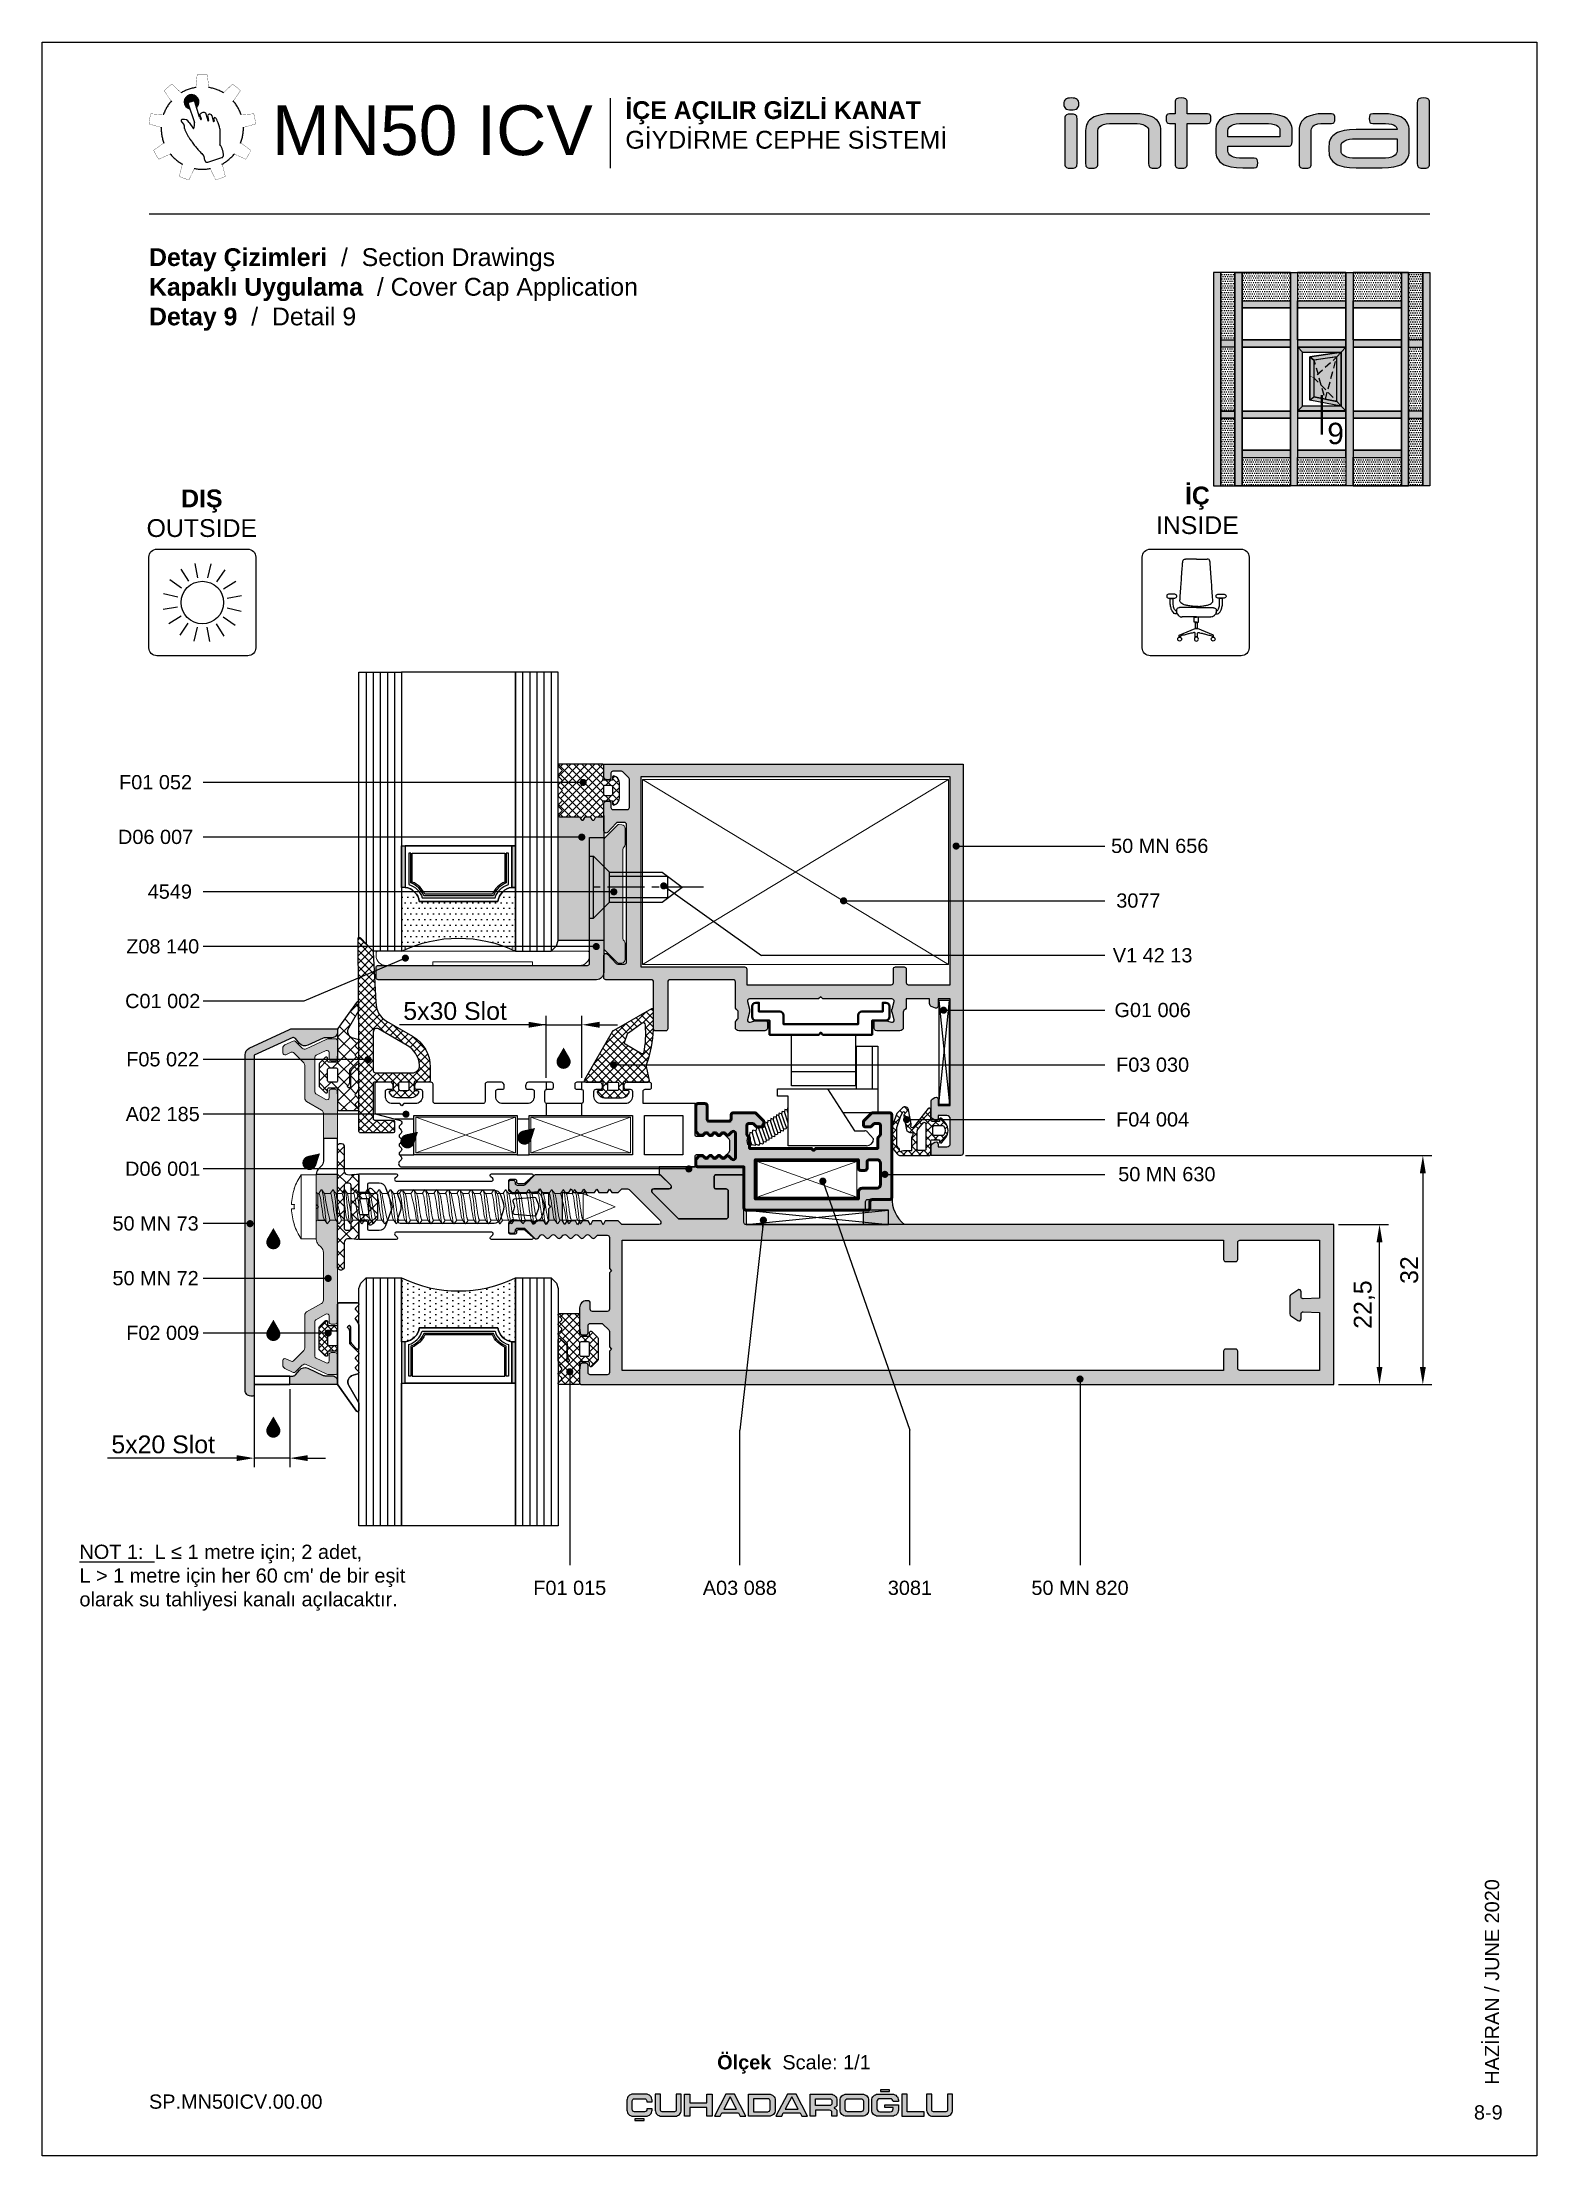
# Model space of a CAD drawing. Header units: millimetres. Extents: x 12 to 3612, y 18 to 315.
# Drawn here: x 2142.5 to 2352.5, y 17.9 to 314.9 of the extents above; entities that cross this region are included whole.
import ezdxf

# ---------------------------------------------------------------- set-up
doc = ezdxf.new("R2010")
doc.units = ezdxf.units.MM
for name, pattern in [('AXES', [20, 12.5, -2.5, 2.5, -2.5]), ('CENTER', [2, 1.25, -0.25, 0.25, -0.25]), ('HIDDEN', [0.375, 0.25, -0.125]), ('SLD-Katı', [0])]:
    doc.linetypes.add(name, pattern=pattern)
for name, color, linetype in [('Aksesuar', 7, 'Continuous'), ('aksesuar_k', 7, 'Continuous'), ('ANTET', 140, 'Continuous'), ('antet_k', 7, 'Continuous'), ('Bütil', 50, 'Continuous'), ('nokta', 140, 'Continuous'), ('PROFIL', 7, 'Continuous'), ('Silikon', 143, 'Continuous'), ('yazı_numara_k', 11, 'Continuous'), ('ölçü_k', 250, 'Continuous')]:
    doc.layers.add(name, color=color, linetype=linetype)
doc.layers.add('AM_0N', color=7, linetype='Continuous', lineweight=50)
doc.styles.add('ITALIC', font='italic')
doc.styles.get("Standard").update_dxf_attribs({"font": 'arial.ttf'})
doc.dimstyles.new('ISO-25', dxfattribs={"dimtxt": 2.5, "dimasz": 2.5, "dimexe": 1.25, "dimexo": 0.625, "dimtad": 1, "dimtxsty": 'Standard', "dimcen": 2.5, "dimadec": 0, "dimazin": 0, "dimtfac": 1, "dimtmove": 0, "dimatfit": 3, "dimfxl": 1, "dimarcsym": 0})
doc.dimstyles.new('ISO-25$0', dxfattribs={"dimtxt": 2.5, "dimasz": 2.5, "dimexe": 1.25, "dimexo": 0.625, "dimtad": 1, "dimdec": 1, "dimtxsty": 'Standard', "dimcen": 2.5, "dimadec": 0, "dimazin": 0, "dimtfac": 1, "dimtdec": 1, "dimtmove": 0, "dimatfit": 3, "dimfxl": 1, "dimarcsym": 0})
pattern_1 = [(0, (-3, 0), (0.15875, 0.3175), [0, -0.3175])]

msp = doc.modelspace()

# ---------------------------------------------------------------- texts
at = {"color": 0, "ltscale": 0.5, "char_height": 2, "width": 17.3969, "attachment_point": 3}
for s, insert in [('{\\pxqc;\\fArial|b0|i0|c162|p34;F01 052}', (2167.094, 211.904)), ('{\\pxqc;\\fArial|b0|i0|c162|p34;D06 007}', (2167.094, 204.215)), ('{\\pxqc;\\fArial|b0|i0|c162|p34;50 MN 656}', (2308.196, 202.955)), ('{\\pxqc;\\fArial|b0|i0|c162|p34;4549}', (2169.094, 196.526)), ('{\\pxqc;\\fArial|b0|i0|c162|p34;3077}', (2305.196, 195.267)), ('{\\pxqc;\\fArial|b0|i0|c162|p34;Z08 140}', (2168.094, 188.838)), ('{\\pxqc;\\fArial|b0|i0|c162|p34;V1 42 13}', (2307.196, 187.578)), ('{\\pxqc;\\fArial|b0|i0|c162|p34;C01 002}', (2168.094, 181.149)), ('{\\pxqc;\\fArial|b0|i0|c162|p34;G01 006}', (2307.196, 179.89)), ('{\\pxqc;\\fArial|b0|i0|c162|p34;F05 022}', (2168.094, 172.961)), ('{\\pxqc;\\fArial|b0|i0|c162|p34;F03 030}', (2307.196, 172.201)), ('{\\pxqc;\\fArial|b0|i0|c162|p34;A02 185}', (2168.094, 165.272)), ('{\\pxqc;\\fArial|b0|i0|c162|p34;F04 004}', (2307.196, 164.512)), ('{\\pxqc;\\fArial|b0|i0|c162|p34;D06 001}', (2168.094, 157.583)), ('{\\pxqc;\\fArial|b0|i0|c162|p34;50 MN 630}', (2309.196, 156.824)), ('{\\pxqc;\\fArial|b0|i0|c162|p34;50 MN 73}', (2167.094, 149.895)), ('{\\pxqc;\\fArial|b0|i0|c162|p34;50 MN 72}', (2167.094, 142.206)), ('{\\pxqc;\\fArial|b0|i0|c162|p34;F02 009}', (2168.094, 134.518)), ('{\\pxqc;\\fArial|b0|i0|c162|p34;F01 015}', (2225.291, 98.69)), ('{\\pxqc;\\fArial|b0|i0|c162|p34;A03 088}', (2249.192, 98.69)), ('{\\pxqc;\\fArial|b0|i0|c162|p34;3081}', (2273.093, 98.69)), ('{\\pxqc;\\fArial|b0|i0|c162|p34;50 MN 820}', (2296.994, 98.69))]:
    msp.add_mtext(s, dxfattribs=dict(at, insert=insert))
at = {"insert": (2345.187, 27.865), "char_height": 2, "width": 44.87301, "attachment_point": 1, "rotation": 90}
msp.add_mtext('{\\fArial Unicode MS|b0|i0|c0|p34;{\\C7;HAZİRAN / JUNE 2020}}', dxfattribs=at)
at = {"insert": (2237.306, 32.015), "char_height": 2, "attachment_point": 1}
msp.add_mtext('{\\fArial Unicode MS|b1|i0|c162|p34;{\\C7;Ölçek\\fArial Unicode MS|b0|i0|c162|p34;  Scale: 1/1}}', dxfattribs=at)
at = {"insert": (2347.686, 24.969), "char_height": 2, "width": 4.43689, "attachment_point": 3}
msp.add_mtext('{\\fArial Unicode MS|b0|i0|c0|p0;{\\C7;8-9}}', dxfattribs=at)
at = {"layer": 'ANTET', "color": 0, "insert": (2323.046, 261.411), "char_height": 3, "attachment_point": 1, "style": 'ITALIC'}
msp.add_mtext('{\\fArial|b0|i0|c162|p34;9}', dxfattribs=at)
at = {"layer": 'yazı_numara_k', "color": 7, "insert": (2157.469, 285.934), "char_height": 2.5, "attachment_point": 1}
msp.add_mtext('{\\fArial Unicode MS|b1|i0|c162|p34;Detay Çizimleri  \\fArial Unicode MS|b0|i0|c162|p34;/  Section Drawings\\P\\fArial Unicode MS|b1|i0|c162|p34;Kapaklı Uygulama \\fArial Unicode MS|b0|i0|c162|p34; / Cover Cap Application\\P\\fArial Unicode MS|b1|i0|c162|p34;Detay 9\\fArial Unicode MS|b0|i0|c162|p34;  /  Detail 9}', dxfattribs=at)

# ---------------------------------------------------------------- blocks, each defined once
blk = doc.blocks.new('50MN72_Fİ.1')
h = blk.add_hatch(color=252)
h.paths.add_polyline_path([(-1916.53, 2739.72), (-1917.34, 2741.12, -0.57735), (-1917.08, 2741.57), (-1916.21, 2741.57, 0.414214), (-1915.91, 2741.87), (-1915.91, 2742.4, 0.388879), (-1916.19, 2742.7), (-1917, 2742.77, 0.02182), (-1917.01, 2742.77), (-1922.83, 2742.77), (-1922.83, 2740.77), (-1919.27, 2740.77, -0.267949), (-1918.84, 2740.52), (-1917.63, 2738.42, 0.267949), (-1917.19, 2738.17), (-1912.76, 2738.17, -0.198912), (-1912.06, 2737.88), (-1910.76, 2736.59, -0.315299), (-1910.7, 2736.25), (-1911.05, 2735.5, 0.548619), (-1910.78, 2735.07), (-1910.14, 2735.07, 0.291473), (-1909.68, 2735.36), (-1909.14, 2736.52, 0.315299), (-1909.2, 2736.86), (-1910.13, 2737.79, -0.315299), (-1910.23, 2738.35), (-1908.91, 2741.18, 0.109518), (-1908.81, 2741.6), (-1908.81, 2742.47, 0.414214), (-1909.11, 2742.77), (-1910.81, 2742.77, 0.02182), (-1910.83, 2742.77), (-1911.64, 2742.7, 0.388879), (-1911.91, 2742.4), (-1911.91, 2741.87, 0.414214), (-1911.61, 2741.57), (-1910.74, 2741.57, -0.548619), (-1910.47, 2741.14), (-1911.12, 2739.74, -0.291473), (-1911.4, 2739.57), (-1916.27, 2739.57, -0.267949)])
h.paths.add_polyline_path([(-1927.83, 2739.77), (-1927.83, 2742.77), (-1932.41, 2742.77), (-1947.81, 2742.77, 0.02182), (-1947.83, 2742.77), (-1948.64, 2742.7, 0.388879), (-1948.91, 2742.4), (-1948.91, 2741.87, 0.414214), (-1948.61, 2741.57), (-1947.75, 2741.57, -0.57735), (-1947.49, 2741.12), (-1948.3, 2739.72, -0.267949), (-1948.56, 2739.57), (-1953.43, 2739.57, -0.291473), (-1953.7, 2739.74), (-1954.36, 2741.14, -0.548619), (-1954.09, 2741.57), (-1953.21, 2741.57, 0.414214), (-1952.91, 2741.87), (-1952.91, 2742.4, 0.388879), (-1953.19, 2742.7), (-1954, 2742.77, 0.02182), (-1954.01, 2742.77), (-1955.71, 2742.77, 0.414214), (-1956.01, 2742.47), (-1956.01, 2741.6, 0.109518), (-1955.92, 2741.18), (-1954.6, 2738.35, -0.315299), (-1954.7, 2737.79), (-1955.63, 2736.86, 0.315299), (-1955.69, 2736.52), (-1955.14, 2735.36, 0.291473), (-1954.69, 2735.07), (-1954.04, 2735.07, 0.548619), (-1953.77, 2735.5), (-1954.12, 2736.25, -0.315299), (-1954.06, 2736.59), (-1952.77, 2737.88, -0.198912), (-1952.07, 2738.17), (-1947.63, 2738.17, 0.267949), (-1947.2, 2738.42), (-1945.99, 2740.52, -0.267949), (-1945.56, 2740.77), (-1938.83, 2740.77, -0.198912), (-1938.12, 2740.48), (-1937.71, 2740.06, 0.198912), (-1937, 2739.77), (-1932.71, 2739.77), (-1932.41, 2740.07), (-1932.11, 2739.77)])
at = {"color": 252, "linetype": 'Continuous', "lineweight": 15}
blk.add_lwpolyline([(-1932.71, 2739.77), (-1937, 2739.77, -0.198912), (-1937.71, 2740.06), (-1938.12, 2740.48, 0.198912), (-1938.83, 2740.77), (-1945.56, 2740.77, 0.267949), (-1945.99, 2740.52), (-1947.2, 2738.42, -0.267949), (-1947.63, 2738.17), (-1952.07, 2738.17, 0.198912), (-1952.77, 2737.88), (-1954.06, 2736.59, 0.315299), (-1954.12, 2736.25), (-1953.77, 2735.5, -0.548619), (-1954.04, 2735.07), (-1954.69, 2735.07, -0.291473), (-1955.14, 2735.36), (-1955.69, 2736.52, -0.315299), (-1955.63, 2736.86), (-1954.7, 2737.79, 0.315299), (-1954.6, 2738.35), (-1955.92, 2741.18, -0.109518), (-1956.01, 2741.6), (-1956.01, 2742.47, -0.414214), (-1955.71, 2742.77), (-1954.01, 2742.77, -0.02182), (-1954, 2742.77), (-1953.19, 2742.7, -0.388879), (-1952.91, 2742.4), (-1952.91, 2741.87, -0.414214), (-1953.21, 2741.57), (-1954.09, 2741.57, 0.548619), (-1954.36, 2741.14), (-1953.7, 2739.74, 0.291473), (-1953.43, 2739.57), (-1948.56, 2739.57, 0.267949), (-1948.3, 2739.72), (-1947.49, 2741.12, 0.57735), (-1947.75, 2741.57), (-1948.61, 2741.57, -0.414214), (-1948.91, 2741.87), (-1948.91, 2742.4, -0.388879), (-1948.64, 2742.7), (-1947.83, 2742.77, -0.02182), (-1947.81, 2742.77), (-1932.41, 2742.77), (-1917.01, 2742.77, -0.02182), (-1917, 2742.77), (-1916.19, 2742.7, -0.388879), (-1915.91, 2742.4), (-1915.91, 2741.87, -0.414214), (-1916.21, 2741.57), (-1917.08, 2741.57, 0.57735), (-1917.34, 2741.12), (-1916.53, 2739.72, 0.267949), (-1916.27, 2739.57), (-1911.4, 2739.57, 0.291473), (-1911.12, 2739.74), (-1910.47, 2741.14, 0.548619), (-1910.74, 2741.57), (-1911.61, 2741.57, -0.414214), (-1911.91, 2741.87), (-1911.91, 2742.4, -0.388879), (-1911.64, 2742.7), (-1910.83, 2742.77, -0.02182), (-1910.81, 2742.77), (-1909.11, 2742.77, -0.414214), (-1908.81, 2742.47), (-1908.81, 2741.6, -0.109518), (-1908.91, 2741.18), (-1910.23, 2738.35, 0.315299), (-1910.13, 2737.79), (-1909.2, 2736.86, -0.315299), (-1909.14, 2736.52), (-1909.68, 2735.36, -0.291473), (-1910.14, 2735.07), (-1910.78, 2735.07, -0.548619), (-1911.05, 2735.5), (-1910.7, 2736.25, 0.315299), (-1910.76, 2736.59), (-1912.06, 2737.88, 0.198912), (-1912.76, 2738.17), (-1917.19, 2738.17, -0.267949), (-1917.63, 2738.42), (-1918.84, 2740.52, 0.267949), (-1919.27, 2740.77), (-1926, 2740.77, 0.198912), (-1926.71, 2740.48), (-1927.12, 2740.06, -0.198912), (-1927.83, 2739.77), (-1932.11, 2739.77), (-1932.41, 2740.07)], format="xyb", close=True, dxfattribs=at)
at = {"color": 252}
blk.add_lwpolyline([(-1927.83, 2742.77), (-1922.83, 2742.77), (-1922.83, 2740.77), (-1926, 2740.77, 0.198912), (-1926.71, 2740.48), (-1927.12, 2740.06, -0.198912), (-1927.83, 2739.77)], format="xyb", close=True, dxfattribs=at)
blk = doc.blocks.new('50MN73-Fİ.1')
h = blk.add_hatch(color=252)
h.paths.add_polyline_path([(1526.65, -86.04), (1526.65, -84.84), (1526.65, -39.76), (1532.05, -37.24, -0.217721), (1532.43, -37.42), (1532.99, -38.08, 0.339454), (1534.18, -38.35), (1536.34, -37.34, -0.109518), (1536.55, -37.29), (1537.55, -37.29, 0.414214), (1538.35, -36.49), (1538.35, -36.24, 0.414214), (1538.15, -36.04), (1532.01, -36.04, 0.109518), (1531.59, -36.13), (1525.93, -38.77, 0.291473), (1525.35, -39.68), (1525.35, -86.84, 0.414214), (1526.15, -87.64), (1526.45, -87.64, 0.414214), (1526.65, -87.44)])
h.paths.add_polyline_path([(1538.15, -86.04, 0.414214), (1538.35, -85.84), (1538.35, -85.59, 0.414214), (1537.55, -84.79), (1536.55, -84.79, -0.109518), (1536.34, -84.74), (1534.18, -83.73, 0.339454), (1532.99, -84), (1532.43, -84.66, -0.217514), (1532.05, -84.84), (1531.65, -84.84), (1531.65, -86.04)], flags=16)
at = {"color": 252}
blk.add_lwpolyline([(1532.05, -84.84, 0.217514), (1532.43, -84.66), (1532.99, -84, -0.339454), (1534.18, -83.73), (1536.34, -84.74, 0.109518), (1536.55, -84.79), (1537.55, -84.79, -0.414214), (1538.35, -85.59), (1538.35, -85.84, -0.414214), (1538.15, -86.04), (1526.65, -86.04), (1526.65, -87.44, -0.414214), (1526.45, -87.64), (1526.15, -87.64, -0.414214), (1525.35, -86.84), (1525.35, -39.68, -0.291473), (1525.93, -38.77), (1531.59, -36.13, -0.109518), (1532.01, -36.04), (1538.15, -36.04, -0.414214), (1538.35, -36.24), (1538.35, -36.49, -0.414214), (1537.55, -37.29), (1536.55, -37.29, 0.109518), (1536.34, -37.34), (1534.18, -38.35, -0.339454), (1532.99, -38.08), (1532.43, -37.42, 0.217721), (1532.05, -37.24), (1526.65, -39.76), (1526.65, -84.84), (1532.05, -84.84)], format="xyb", dxfattribs=at)
blk.add_lwpolyline([(1531.65, -86.04), (1531.65, -84.84), (1526.65, -84.84), (1526.65, -86.04)], close=True, dxfattribs=at)
blk = doc.blocks.new('50MN820')
h = blk.add_hatch(color=253)
h.paths.add_polyline_path([(1793.15, -759.28), (1898.85, -759.28), (1898.85, -736.78), (1816.25, -736.78, -0.414214), (1815.95, -736.48), (1815.95, -729.78), (1812.05, -729.78, 0.414214), (1811.75, -730.08), (1811.75, -731.48, 0.414214), (1812.05, -731.78), (1813.45, -731.78, -0.414214), (1813.75, -732.08), (1813.75, -735.68, -0.414214), (1813.45, -735.98), (1806.88, -735.98, -0.198912), (1806.67, -735.89), (1803.07, -732.29, -0.668179), (1803.28, -731.78), (1805.45, -731.78, 0.668179), (1805.67, -731.26), (1804.27, -729.86, 0.198912), (1804.05, -729.78), (1786.74, -729.78, 0.198912), (1786.53, -729.86), (1785.2, -731.19, -0.198912), (1784.99, -731.28), (1784.15, -731.28, -0.414214), (1783.85, -730.98), (1783.85, -730.88, 0.414214), (1783.55, -730.58), (1783.15, -730.58, 0.414214), (1782.85, -730.88), (1782.85, -731.65, 0.198912), (1782.94, -731.86), (1783.27, -732.19, 0.198912), (1783.48, -732.28), (1786.95, -732.28), (1787.27, -731.78), (1787.59, -732.28), (1788.47, -732.28), (1788.47, -733.98), (1788.77, -734.28), (1788.47, -734.58), (1788.47, -736.28), (1788.15, -736.78), (1787.83, -736.28), (1786.67, -736.28), (1786.35, -736.78), (1786.03, -736.28), (1783.48, -736.28, 0.198912), (1783.27, -736.36), (1782.94, -736.69, 0.198912), (1782.85, -736.9), (1782.85, -737.68, 0.414214), (1783.15, -737.98), (1783.55, -737.98, 0.414214), (1783.85, -737.68), (1783.85, -737.58, -0.414214), (1784.15, -737.28), (1784.99, -737.28, -0.198912), (1785.2, -737.36), (1786.53, -738.69, 0.452412), (1787.08, -738.65), (1787.37, -738.27, -0.414214), (1787.8, -738.27), (1788.17, -738.64, 0.414214), (1788.6, -738.64), (1788.97, -738.27, -0.414214), (1789.4, -738.27), (1789.77, -738.64, 0.414214), (1790.2, -738.64), (1790.57, -738.27, -0.414214), (1791, -738.27), (1791.37, -738.64, 0.414214), (1791.8, -738.64), (1792.17, -738.27, -0.414214), (1792.6, -738.27), (1792.97, -738.64, 0.414214), (1793.4, -738.64), (1793.77, -738.27, -0.414214), (1794.2, -738.27), (1794.57, -738.64, 0.414214), (1795, -738.64), (1795.37, -738.28), (1796.75, -738.28, -0.414214), (1797.05, -738.58), (1797.05, -742.98), (1797.35, -743.28), (1797.05, -743.58), (1797.05, -748.68, -0.414214), (1796.75, -748.98), (1794.65, -748.98, -0.414214), (1794.35, -748.68), (1794.35, -747.78, 0.414214), (1794.05, -747.48), (1793.85, -747.48, 0.414214), (1792.85, -748.48), (1792.85, -751.26, 0.02182), (1792.85, -751.29), (1792.92, -752, 0.388879), (1793.22, -752.28), (1793.75, -752.28, 0.414214), (1794.05, -751.98), (1794.05, -750.98, -0.414214), (1794.35, -750.68), (1795.93, -750.68, -0.198912), (1796.14, -750.76), (1796.97, -751.59, -0.198912), (1797.05, -751.8), (1797.05, -753.98), (1797.35, -754.28), (1797.05, -754.58), (1797.05, -757.58, -0.414214), (1796.75, -757.88), (1794.35, -757.88, -0.414214), (1794.05, -757.58), (1794.05, -756.58, 0.414214), (1793.75, -756.28), (1793.22, -756.28, 0.388879), (1792.92, -756.55), (1792.85, -757.26, 0.02182), (1792.85, -757.29), (1792.85, -758.98, 0.414214)])
h.paths.add_polyline_path([(1791.67, -731.78), (1791.96, -732.28), (1793.16, -732.28), (1793.47, -731.79), (1793.77, -732.28), (1794.96, -732.28), (1795.27, -731.79), (1795.57, -732.28), (1796.76, -732.28), (1797.07, -731.79), (1797.37, -732.28), (1798.27, -732.28), (1798.77, -731.78), (1799.6, -731.78, -0.198912), (1799.81, -731.86), (1804.21, -736.26, -0.668179), (1804, -736.78), (1798.77, -736.78), (1798.27, -736.28), (1796.47, -736.28), (1796.17, -736.8), (1795.87, -736.28), (1794.67, -736.28), (1794.37, -736.8), (1794.07, -736.28), (1792.87, -736.28), (1792.57, -736.8), (1792.27, -736.28), (1791.06, -736.28), (1790.77, -736.78), (1790.47, -736.26), (1790.47, -732.28), (1791.36, -732.28)], flags=16)
h.paths.add_polyline_path([(1883.35, -738.98), (1883.35, -741.68, 0.414214), (1883.65, -741.98), (1885.05, -741.98, 0.414214), (1885.35, -741.68), (1885.35, -739.28, -0.414214), (1885.65, -738.98), (1896.85, -738.98), (1896.85, -747.13), (1894.54, -747.21, -0.434812), (1894.23, -746.9), (1894.25, -746.24, 0.612801), (1893.78, -745.98), (1892.79, -746.65, 0.249328), (1892.65, -746.9), (1892.65, -749.35, 0.249328), (1892.79, -749.6), (1893.78, -750.27, 0.612801), (1894.25, -750.02), (1894.23, -749.36, -0.434812), (1894.54, -749.04), (1896.85, -749.13), (1896.85, -757.28), (1885.65, -757.28, -0.414214), (1885.35, -756.98), (1885.35, -754.58, 0.414214), (1885.05, -754.28), (1883.65, -754.28, 0.414214), (1883.35, -754.58), (1883.35, -757.28), (1798.85, -757.28), (1798.85, -738.98)], flags=16)
at = {"color": 253}
for points in [[(1793.15, -759.28), (1898.85, -759.28), (1898.85, -736.78), (1816.25, -736.78, -0.414214), (1815.95, -736.48), (1815.95, -729.78), (1812.05, -729.78, 0.414214), (1811.75, -730.08), (1811.75, -731.48, 0.414214), (1812.05, -731.78), (1813.45, -731.78, -0.414214), (1813.75, -732.08), (1813.75, -735.68, -0.414214), (1813.45, -735.98), (1806.88, -735.98, -0.198912), (1806.67, -735.89), (1803.07, -732.29, -0.668179), (1803.28, -731.78), (1805.45, -731.78, 0.668179), (1805.67, -731.26), (1804.27, -729.86, 0.198912), (1804.05, -729.78), (1786.74, -729.78, 0.198912), (1786.53, -729.86), (1785.2, -731.19, -0.198912), (1784.99, -731.28), (1784.15, -731.28, -0.414214), (1783.85, -730.98), (1783.85, -730.88, 0.414214), (1783.55, -730.58), (1783.15, -730.58, 0.414214), (1782.85, -730.88), (1782.85, -731.65, 0.198912), (1782.94, -731.86), (1783.27, -732.19, 0.198912), (1783.48, -732.28), (1786.95, -732.28), (1787.27, -731.78), (1787.59, -732.28), (1788.47, -732.28), (1788.47, -733.98), (1788.77, -734.28), (1788.47, -734.58), (1788.47, -736.28), (1788.15, -736.78), (1787.83, -736.28), (1786.67, -736.28), (1786.35, -736.78), (1786.03, -736.28), (1783.48, -736.28, 0.198912), (1783.27, -736.36), (1782.94, -736.69, 0.198912), (1782.85, -736.9), (1782.85, -737.68, 0.414214), (1783.15, -737.98), (1783.55, -737.98, 0.414214), (1783.85, -737.68), (1783.85, -737.58, -0.414214), (1784.15, -737.28), (1784.99, -737.28, -0.198912), (1785.2, -737.36), (1786.53, -738.69, 0.452412), (1787.08, -738.65), (1787.37, -738.27, -0.414214), (1787.8, -738.27), (1788.17, -738.64, 0.414214), (1788.6, -738.64), (1788.97, -738.27, -0.414214), (1789.4, -738.27), (1789.77, -738.64, 0.414214), (1790.2, -738.64), (1790.57, -738.27, -0.414214), (1791, -738.27), (1791.37, -738.64, 0.414214), (1791.8, -738.64), (1792.17, -738.27, -0.414214), (1792.6, -738.27), (1792.97, -738.64, 0.414214), (1793.4, -738.64), (1793.77, -738.27, -0.414214), (1794.2, -738.27), (1794.57, -738.64, 0.414214), (1795, -738.64), (1795.37, -738.28), (1796.75, -738.28, -0.414214), (1797.05, -738.58), (1797.05, -742.98), (1797.35, -743.28), (1797.05, -743.58), (1797.05, -748.68, -0.414214), (1796.75, -748.98), (1794.65, -748.98, -0.414214), (1794.35, -748.68), (1794.35, -747.78, 0.414214), (1794.05, -747.48), (1793.85, -747.48, 0.414214), (1792.85, -748.48), (1792.85, -751.26, 0.02182), (1792.85, -751.29), (1792.92, -752, 0.388879), (1793.22, -752.28), (1793.75, -752.28, 0.414214), (1794.05, -751.98), (1794.05, -750.98, -0.414214), (1794.35, -750.68), (1795.93, -750.68, -0.198912), (1796.14, -750.76), (1796.97, -751.59, -0.198912), (1797.05, -751.8), (1797.05, -753.98), (1797.35, -754.28), (1797.05, -754.58), (1797.05, -757.58, -0.414214), (1796.75, -757.88), (1794.35, -757.88, -0.414214), (1794.05, -757.58), (1794.05, -756.58, 0.414214), (1793.75, -756.28), (1793.22, -756.28, 0.388879), (1792.92, -756.55), (1792.85, -757.26, 0.02182), (1792.85, -757.29), (1792.85, -758.98, 0.414214)], [(1791.67, -731.78), (1791.96, -732.28), (1793.16, -732.28), (1793.47, -731.79), (1793.77, -732.28), (1794.96, -732.28), (1795.27, -731.79), (1795.57, -732.28), (1796.76, -732.28), (1797.07, -731.79), (1797.37, -732.28), (1798.27, -732.28), (1798.77, -731.78), (1799.6, -731.78, -0.198912), (1799.81, -731.86), (1804.21, -736.26, -0.668179), (1804, -736.78), (1798.77, -736.78), (1798.27, -736.28), (1796.47, -736.28), (1796.17, -736.8), (1795.87, -736.28), (1794.67, -736.28), (1794.37, -736.8), (1794.07, -736.28), (1792.87, -736.28), (1792.57, -736.8), (1792.27, -736.28), (1791.06, -736.28), (1790.77, -736.78), (1790.47, -736.26), (1790.47, -732.28), (1791.36, -732.28)], [(1883.35, -738.98), (1883.35, -741.68, 0.414214), (1883.65, -741.98), (1885.05, -741.98, 0.414214), (1885.35, -741.68), (1885.35, -739.28, -0.414214), (1885.65, -738.98), (1896.85, -738.98), (1896.85, -747.13), (1894.54, -747.21, -0.434812), (1894.23, -746.9), (1894.25, -746.24, 0.612801), (1893.78, -745.98), (1892.79, -746.65, 0.249328), (1892.65, -746.9), (1892.65, -749.35, 0.249328), (1892.79, -749.6), (1893.78, -750.27, 0.612801), (1894.25, -750.02), (1894.23, -749.36, -0.434812), (1894.54, -749.04), (1896.85, -749.13), (1896.85, -757.28), (1885.65, -757.28, -0.414214), (1885.35, -756.98), (1885.35, -754.58, 0.414214), (1885.05, -754.28), (1883.65, -754.28, 0.414214), (1883.35, -754.58), (1883.35, -757.28), (1798.85, -757.28), (1798.85, -738.98)]]:
    blk.add_lwpolyline(points, format="xyb", close=True, dxfattribs=at)
blk = doc.blocks.new('F01012')
h = blk.add_hatch()
h.set_pattern_fill('ANSI37', color=35, scale=0.25, angle=270, style=0)
h.set_pattern_definition([(315, (376.65856, -2358.35285), (0.561266, 0.561266), []), (45, (376.65856, -2358.35285), (-0.561266, 0.561266), [])])
h.paths.add_polyline_path([(849.94, -159.32, 0.414214), (849.74, -159.12), (846.94, -159.12, -0.414214), (846.74, -158.92), (846.74, -157.92, -0.414214), (846.94, -157.72), (847.25, -157.72, 0.668179), (847.39, -157.38), (846.59, -156.58, 0.198912), (846.45, -156.52), (843.42, -156.52, 0.198912), (843.28, -156.58), (842.48, -157.38, 0.668179), (842.62, -157.72), (842.94, -157.72, -0.414214), (843.14, -157.92), (843.14, -158.92, -0.414214), (842.94, -159.12), (840.14, -159.12, 0.414214), (839.94, -159.32), (839.94, -161.92, 0.668179), (840.28, -162.07), (840.66, -161.68, -0.414214), (840.94, -161.68), (841.33, -162.07, 0.414214), (841.61, -162.07), (842.01, -161.66, -0.427607), (842.3, -161.67, 0.210768), (843.34, -162.12), (846.25, -162.12, 0.668179), (846.39, -161.78), (845.68, -161.07, 0.198912), (845.33, -160.92), (843.34, -160.92, -1.650385), (843.5, -160.61, 0.245393), (843.91, -160.82), (845.61, -160.82, -0.198912), (845.75, -160.88), (846.93, -162.07, 0.414214), (847.21, -162.07), (847.6, -161.68, -0.414214), (847.88, -161.68), (848.26, -162.07, 0.414214), (848.55, -162.07), (848.93, -161.68, -0.414214), (849.21, -161.68), (849.59, -162.07, 0.668179), (849.94, -161.92)])
h.paths.add_polyline_path([(843.94, -158.92), (843.94, -157.92, -0.414214), (844.14, -157.72), (845.74, -157.72, -0.414214), (845.94, -157.92), (845.94, -158.92, -0.414214), (845.74, -159.12), (844.14, -159.12, -0.414214)], flags=16)
at = {"color": 35}
for points in [[(849.94, -159.32, 0.414214), (849.74, -159.12), (846.94, -159.12, -0.414214), (846.74, -158.92), (846.74, -157.92, -0.414214), (846.94, -157.72), (847.25, -157.72, 0.668179), (847.39, -157.38), (846.59, -156.58, 0.198912), (846.45, -156.52), (843.42, -156.52, 0.198912), (843.28, -156.58), (842.48, -157.38, 0.668179), (842.62, -157.72), (842.94, -157.72, -0.414214), (843.14, -157.92), (843.14, -158.92, -0.414214), (842.94, -159.12), (840.14, -159.12, 0.414214), (839.94, -159.32), (839.94, -161.92, 0.668179), (840.28, -162.07), (840.66, -161.68, -0.414214), (840.94, -161.68), (841.33, -162.07, 0.414214), (841.61, -162.07), (842.01, -161.66, -0.427607), (842.3, -161.67, 0.210768), (843.34, -162.12), (846.25, -162.12, 0.668179), (846.39, -161.78), (845.68, -161.07, 0.198912), (845.33, -160.92), (843.34, -160.92, -1.650385), (843.5, -160.61, 0.245393), (843.91, -160.82), (845.61, -160.82, -0.198912), (845.75, -160.88), (846.93, -162.07, 0.414214), (847.21, -162.07), (847.6, -161.68, -0.414214), (847.88, -161.68), (848.26, -162.07, 0.414214), (848.55, -162.07), (848.93, -161.68, -0.414214), (849.21, -161.68), (849.59, -162.07, 0.668179), (849.94, -161.92)], [(843.94, -158.92), (843.94, -157.92, -0.414214), (844.14, -157.72), (845.74, -157.72, -0.414214), (845.94, -157.92), (845.94, -158.92, -0.414214), (845.74, -159.12), (844.14, -159.12, -0.414214)]]:
    blk.add_lwpolyline(points, format="xyb", close=True, dxfattribs=at)
blk = doc.blocks.new('CARKKK')
at = {"true_color": 0xfed100}
h = blk.add_hatch(color=40, dxfattribs=at)
h.dxf.hatch_style = 1
edge = h.paths.add_edge_path()
edge.add_arc((1483.08, 1300.18), 1.03, 316.1417, 614.7975)
edge.add_line((1482.8, 1299.18), (1482.58, 1299.88))
edge.add_arc((1482.77, 1299.95), 0.202, 109.9023, 198.4057, ccw=False)
edge.add_line((1482.7, 1300.14), (1483.32, 1300.36))
edge.add_arc((1483.39, 1300.17), 0.202, 16.7485, 109.9023, ccw=False)
edge.add_line((1483.59, 1300.23), (1483.82, 1299.46))
at = {"color": 0}
for p, q in [((1485.35, 1298.1), (1485.48, 1297.57)), ((1485.53, 1298.44), (1485.54, 1298.44)), ((1485.92, 1298.25), (1486.14, 1297.46)), ((1481.68, 1297.38), (1482.01, 1296.99)), ((1482.05, 1296.89), (1482.04, 1296.6)), ((1482.76, 1297.3), (1483.34, 1296.4)), ((1486.29, 1297.52), (1486.21, 1297.78)), ((1486.7, 1297.54), (1486.65, 1297.69))]:
    blk.add_line(p, q, dxfattribs=at)
at = {"color": 0, "linetype": 'CENTER', "ltscale": 12}
for p, q in [((1482.84, 1294.95), (1483.1, 1294.65)), ((1487.07, 1296.38), (1487.07, 1294.15)), ((1484.96, 1291.98), (1484.84, 1292.52)), ((1485.38, 1291.73), (1487.33, 1292.36))]:
    blk.add_line(p, q, dxfattribs=at)
at = {"color": 0, "linetype": 'CENTER', "ltscale": 12, "const_width": 0.0361}
for points in [[(1483.87, 1303.97), (1483.69, 1302.2)], [(1485.31, 1303.97), (1485.5, 1302.2)], [(1479.24, 1301.76), (1480.23, 1300.29)], [(1480.34, 1302.69), (1481.62, 1301.45)], [(1488.84, 1302.69), (1487.57, 1301.45)], [(1489.95, 1301.76), (1488.95, 1300.29)], [(1477.36, 1298.51), (1479.13, 1298.38)], [(1491.83, 1298.51), (1490.05, 1298.38)], [(1477.11, 1297.08), (1478.82, 1296.6)], [(1492.08, 1297.08), (1490.37, 1296.6)], [(1477.76, 1293.38), (1479.2, 1294.43)], [(1478.48, 1292.13), (1480.1, 1292.86)], [(1490.7, 1292.13), (1489.08, 1292.86)], [(1491.43, 1293.38), (1489.98, 1294.43)], [(1481.36, 1289.72), (1481.79, 1291.44)], [(1482.71, 1289.23), (1483.49, 1290.83)], [(1486.47, 1289.23), (1485.7, 1290.83)], [(1487.83, 1289.72), (1487.39, 1291.44)]]:
    blk.add_lwpolyline(points, dxfattribs=at)
for points in [[(1485.31, 1303.97, 0.048189), (1483.87, 1303.97)], [(1480.34, 1302.69, 0.048189), (1479.24, 1301.76)], [(1483.73, 1302.21, 0.099576), (1481.59, 1301.43)], [(1487.6, 1301.43, 0.099576), (1485.46, 1302.21)], [(1489.95, 1301.76, 0.048189), (1488.84, 1302.69)], [(1477.36, 1298.51, 0.048189), (1477.11, 1297.08)], [(1480.26, 1300.31, 0.099576), (1479.12, 1298.34)], [(1490.07, 1298.34, 0.099576), (1488.93, 1300.31)], [(1492.08, 1297.08, 0.048189), (1491.83, 1298.51)], [(1478.82, 1296.63, 0.099576), (1479.21, 1294.39)], [(1489.97, 1294.39, 0.099576), (1490.37, 1296.63)], [(1477.76, 1293.38, 0.048189), (1478.48, 1292.13)], [(1480.08, 1292.89, 0.099576), (1481.83, 1291.43)], [(1487.36, 1291.43, 0.099576), (1489.1, 1292.89)], [(1490.7, 1292.13, 0.048189), (1491.43, 1293.38)], [(1481.36, 1289.72, 0.048189), (1482.71, 1289.23)], [(1483.45, 1290.83, 0.099576), (1485.73, 1290.83)], [(1486.47, 1289.23, 0.048189), (1487.83, 1289.72)]]:
    blk.add_lwpolyline(points, format="xyb", dxfattribs=at)
at = {"color": 0}
for points in [[(1483.82, 1299.46), (1483.59, 1300.23, 0.430429), (1483.32, 1300.36), (1482.7, 1300.14, 0.406583), (1482.58, 1299.88), (1482.8, 1299.18)], [(1484.19, 1298.03), (1483.53, 1300.21, 0.430609), (1483.34, 1300.31), (1482.72, 1300.08, 0.407114), (1482.63, 1299.9), (1483.48, 1297.28)], [(1484.46, 1297.76), (1484.29, 1298.25, -0.427614), (1484.46, 1298.63), (1484.72, 1298.72, -0.436222), (1485.09, 1298.53), (1485.36, 1297.55)]]:
    blk.add_lwpolyline(points, format="xyb", dxfattribs=at)
at = {"color": 0, "linetype": 'CENTER', "ltscale": 12}
for centre, radius, start, end in [((1484.59, 1296.5), 5.78, 98.6269, 121.3731), ((1484.59, 1296.5), 5.78, 58.6269, 81.3731), ((1484.59, 1296.5), 5.78, 138.6269, 161.3731), ((1484.59, 1296.5), 5.78, 18.6269, 41.3731), ((1484.59, 1296.5), 5.78, 178.6269, 201.3731), ((1482.4, 1296.59), 0.361, 178.7146, 203.6076), ((1494.72, 1301.97), 13.8, 203.6076, 210.5847), ((1484.59, 1296.5), 5.78, 338.6269, 1.3731), ((1484.59, 1296.5), 5.78, 218.6269, 241.3731), ((1492.59, 1300.98), 11.41, 213.7381, 226.5208), ((1484.49, 1292.45), 0.361, 12.1436, 46.5208), ((1485.26, 1292), 0.298, 184.3774, 294.6195), ((1485.18, 1292.68), 2.39, 0.4113, 37.9459), ((1487.22, 1292.7), 0.361, 288.2135, 0.4113), ((1484.59, 1296.5), 5.78, 298.6269, 321.3731), ((1484.59, 1296.5), 5.78, 258.6269, 281.3731)]:
    blk.add_arc(centre, radius, start, end, dxfattribs=at)
at = {"color": 40, "true_color": 0xfed100}
blk.add_arc((1483.08, 1300.18), 1.03, 316.1417, 254.7975, dxfattribs=at)
at = {"color": 0}
for centre, radius, start, end in [((1484.99, 1298.3), 0.836, 198.8925, 224.3855), ((1485.63, 1298.17), 0.289, 109.7187, 194.0454), ((1485.64, 1298.17), 0.289, 15.4472, 109.7187), ((1486.34, 1297.83), 0.144, 68.7787, 198.5684), ((1486.24, 1297.56), 0.433, 17.732, 68.7787), ((1481.84, 1297.52), 0.212, 89.792, 220.6566), ((1481.96, 1296.79), 0.947, 32.7129, 97.3977), ((1481.91, 1296.89), 0.144, 358.7146, 40.6566), ((1482.5, 1296.99), 1.02, 325.2166, 16.7204), ((1484.42, 1297.75), 0.0433, 224.3855, 19.6471), ((1485.42, 1297.56), 0.0601, 190.3472, 18.7372), ((1486.21, 1297.5), 0.084, 203.9076, 12.8452), ((1471.27, 1291.93), 16.42, 15.7203, 19.9505)]:
    blk.add_arc(centre, radius, start, end, dxfattribs=at)
blk = doc.blocks.new('İnteral Logo - 2D')
at = {"layer": 'PROFIL', "ltscale": 10}
h = blk.add_hatch(color=7, dxfattribs=at)
h.paths.add_polyline_path([(2732.47, 1117.8), (2732.47, 1124.16), (2732.45, 1124.34), (2732.41, 1124.48), (2732.35, 1124.6), (2732.25, 1124.67), (2731.98, 1124.76), (2731.61, 1124.79), (2731.23, 1124.76), (2730.97, 1124.67), (2730.87, 1124.6), (2730.81, 1124.48), (2730.77, 1124.34), (2730.76, 1124.16), (2730.76, 1117.8), (2730.77, 1117.62), (2730.81, 1117.48), (2730.87, 1117.36), (2730.97, 1117.29), (2731.23, 1117.2), (2731.61, 1117.17), (2731.98, 1117.2), (2732.25, 1117.29), (2732.35, 1117.36), (2732.41, 1117.48), (2732.45, 1117.62)])
h.paths.add_polyline_path([(2732.72, 1126.21), (2732.71, 1126.41), (2732.66, 1126.58), (2732.58, 1126.73), (2732.47, 1126.84), (2732.33, 1126.93), (2732.15, 1127), (2731.92, 1127.03), (2731.66, 1127.05), (2731.4, 1127.03), (2731.17, 1127), (2730.99, 1126.93), (2730.84, 1126.84), (2730.73, 1126.73), (2730.66, 1126.58), (2730.61, 1126.41), (2730.59, 1126.21), (2730.61, 1126.01), (2730.66, 1125.84), (2730.73, 1125.69), (2730.84, 1125.58), (2730.99, 1125.49), (2731.17, 1125.42), (2731.4, 1125.39), (2731.66, 1125.37), (2731.92, 1125.39), (2732.15, 1125.42), (2732.33, 1125.49), (2732.47, 1125.58), (2732.58, 1125.69), (2732.66, 1125.84), (2732.71, 1126.01)])
for points in [[(2751.25, 1123.85), (2751.27, 1124.15), (2751.25, 1124.44), (2751.18, 1124.66), (2751.13, 1124.74), (2751.04, 1124.79), (2750.79, 1124.84), (2747.94, 1124.84), (2747.94, 1126.41), (2747.93, 1126.59), (2747.89, 1126.74), (2747.82, 1126.85), (2747.73, 1126.92), (2747.46, 1127.02), (2747.08, 1127.05), (2746.7, 1127.02), (2746.44, 1126.92), (2746.35, 1126.85), (2746.28, 1126.74), (2746.24, 1126.59), (2746.23, 1126.41), (2746.23, 1124.84), (2745.46, 1124.84), (2745.21, 1124.79), (2745.12, 1124.74), (2745.06, 1124.66), (2745, 1124.44), (2744.98, 1124.15), (2745, 1123.85), (2745.06, 1123.64), (2745.12, 1123.57), (2745.21, 1123.52), (2745.46, 1123.47), (2746.23, 1123.47), (2746.23, 1117.8), (2746.24, 1117.62), (2746.28, 1117.48), (2746.35, 1117.36), (2746.44, 1117.29), (2746.7, 1117.2), (2747.08, 1117.17), (2747.46, 1117.2), (2747.73, 1117.29), (2747.82, 1117.36), (2747.89, 1117.48), (2747.93, 1117.62), (2747.94, 1117.8), (2747.94, 1123.47), (2750.79, 1123.47), (2751.04, 1123.52), (2751.13, 1123.57), (2751.18, 1123.64)], [(2743.86, 1123.73), (2743.7, 1123.92), (2743.51, 1124.09), (2743.28, 1124.25), (2743.03, 1124.39), (2742.75, 1124.51), (2742.09, 1124.69), (2741.32, 1124.8), (2740.42, 1124.84), (2737.48, 1124.84), (2736.59, 1124.8), (2735.81, 1124.69), (2735.16, 1124.51), (2734.87, 1124.39), (2734.62, 1124.25), (2734.4, 1124.09), (2734.2, 1123.92), (2734.04, 1123.73), (2733.91, 1123.52), (2733.8, 1123.29), (2733.73, 1123.04), (2733.68, 1122.77), (2733.67, 1122.49), (2733.67, 1117.8), (2733.68, 1117.62), (2733.72, 1117.48), (2733.79, 1117.36), (2733.88, 1117.29), (2734.14, 1117.2), (2734.52, 1117.17), (2734.89, 1117.2), (2735.16, 1117.29), (2735.26, 1117.36), (2735.33, 1117.48), (2735.37, 1117.62), (2735.38, 1117.8), (2735.38, 1122.49), (2735.41, 1122.69), (2735.51, 1122.87), (2735.67, 1123.04), (2735.89, 1123.19), (2736.19, 1123.31), (2736.56, 1123.4), (2737.01, 1123.46), (2737.54, 1123.47), (2740.37, 1123.47), (2740.89, 1123.46), (2741.34, 1123.4), (2741.72, 1123.31), (2742.01, 1123.19), (2742.24, 1123.04), (2742.4, 1122.87), (2742.49, 1122.69), (2742.52, 1122.49), (2742.52, 1117.8), (2742.54, 1117.62), (2742.58, 1117.48), (2742.64, 1117.36), (2742.73, 1117.29), (2743, 1117.2), (2743.37, 1117.17), (2743.75, 1117.2), (2744.02, 1117.29), (2744.11, 1117.36), (2744.18, 1117.48), (2744.22, 1117.62), (2744.24, 1117.8), (2744.24, 1122.49), (2744.22, 1122.77), (2744.18, 1123.04), (2744.1, 1123.29), (2744, 1123.52)], [(2768.68, 1123.85), (2768.7, 1124.15), (2768.68, 1124.44), (2768.61, 1124.66), (2768.55, 1124.74), (2768.47, 1124.79), (2768.21, 1124.84), (2767.16, 1124.84), (2766.36, 1124.8), (2765.67, 1124.69), (2765.07, 1124.51), (2764.81, 1124.39), (2764.57, 1124.26), (2764.36, 1124.1), (2764.18, 1123.93), (2764.02, 1123.74), (2763.9, 1123.53), (2763.8, 1123.3), (2763.73, 1123.05), (2763.69, 1122.79), (2763.67, 1122.5), (2763.67, 1117.8), (2763.69, 1117.62), (2763.72, 1117.48), (2763.79, 1117.36), (2763.88, 1117.29), (2764.15, 1117.2), (2764.52, 1117.17), (2764.9, 1117.2), (2765.17, 1117.29), (2765.26, 1117.36), (2765.33, 1117.48), (2765.37, 1117.62), (2765.38, 1117.8), (2765.38, 1122.5), (2765.41, 1122.72), (2765.48, 1122.91), (2765.6, 1123.08), (2765.78, 1123.22), (2766.01, 1123.33), (2766.32, 1123.41), (2766.7, 1123.46), (2767.16, 1123.47), (2768.21, 1123.47), (2768.47, 1123.52), (2768.55, 1123.57), (2768.61, 1123.64)]]:
    blk.add_hatch(color=7, dxfattribs=at).paths.add_polyline_path(points)
at = {"layer": 'PROFIL', "ltscale": 10, "true_color": 0xfed100}
blk.add_hatch(color=40, dxfattribs=at).paths.add_polyline_path([(2781.99, 1117.8), (2781.99, 1126.41), (2781.98, 1126.59), (2781.94, 1126.74), (2781.87, 1126.85), (2781.78, 1126.92), (2781.51, 1127.02), (2781.13, 1127.05), (2780.75, 1127.02), (2780.49, 1126.92), (2780.4, 1126.85), (2780.33, 1126.74), (2780.29, 1126.59), (2780.28, 1126.41), (2780.28, 1117.8), (2780.29, 1117.62), (2780.33, 1117.48), (2780.4, 1117.36), (2780.49, 1117.29), (2780.75, 1117.2), (2781.13, 1117.17), (2781.51, 1117.2), (2781.78, 1117.29), (2781.87, 1117.36), (2781.94, 1117.48), (2781.98, 1117.62)])
at = {"layer": 'PROFIL', "ltscale": 10}
h = blk.add_hatch(color=7, dxfattribs=at)
h.paths.add_polyline_path([(2762, 1124.1), (2761.79, 1124.26), (2761.55, 1124.39), (2761.27, 1124.51), (2760.61, 1124.69), (2759.81, 1124.8), (2758.87, 1124.84), (2755.76, 1124.84), (2754.87, 1124.8), (2754.09, 1124.69), (2753.44, 1124.51), (2753.15, 1124.39), (2752.9, 1124.25), (2752.68, 1124.09), (2752.48, 1123.92), (2752.32, 1123.73), (2752.18, 1123.52), (2752.08, 1123.29), (2752.01, 1123.04), (2751.96, 1122.77), (2751.95, 1122.49), (2751.95, 1119.56), (2751.96, 1119.28), (2752.01, 1119.02), (2752.08, 1118.77), (2752.18, 1118.54), (2752.32, 1118.33), (2752.48, 1118.14), (2752.68, 1117.96), (2752.9, 1117.81), (2753.15, 1117.67), (2753.44, 1117.55), (2754.09, 1117.37), (2754.87, 1117.26), (2755.76, 1117.22), (2757.36, 1117.22), (2757.62, 1117.26), (2757.7, 1117.32), (2757.76, 1117.39), (2757.83, 1117.61), (2757.85, 1117.91), (2757.83, 1118.2), (2757.76, 1118.41), (2757.7, 1118.49), (2757.62, 1118.54), (2757.36, 1118.58), (2755.81, 1118.58), (2755.29, 1118.6), (2754.84, 1118.65), (2754.46, 1118.74), (2754.17, 1118.87), (2753.95, 1119.02), (2753.79, 1119.19), (2753.69, 1119.37), (2753.66, 1119.56), (2753.66, 1120.25), (2761.88, 1120.25), (2762.3, 1120.29), (2762.44, 1120.34), (2762.54, 1120.4), (2762.61, 1120.49), (2762.65, 1120.61), (2762.69, 1120.94), (2762.69, 1122.49), (2762.67, 1122.78), (2762.63, 1123.04), (2762.56, 1123.29), (2762.46, 1123.52), (2762.34, 1123.74), (2762.18, 1123.93)])
h.paths.add_polyline_path([(2753.66, 1121.59), (2753.66, 1122.49), (2753.69, 1122.69), (2753.79, 1122.87), (2753.95, 1123.04), (2754.17, 1123.19), (2754.46, 1123.31), (2754.84, 1123.4), (2755.29, 1123.46), (2755.81, 1123.47), (2758.82, 1123.47), (2759.35, 1123.46), (2759.81, 1123.41), (2760.18, 1123.33), (2760.47, 1123.22), (2760.69, 1123.08), (2760.85, 1122.91), (2760.95, 1122.71), (2760.98, 1122.49), (2760.98, 1121.59)], flags=16)
at = {"layer": 'PROFIL', "ltscale": 10, "true_color": 0xfed100}
h = blk.add_hatch(color=40, dxfattribs=at)
h.paths.add_polyline_path([(2779.15, 1119.56), (2779.15, 1122.49), (2779.13, 1122.77), (2779.09, 1123.04), (2779.01, 1123.29), (2778.91, 1123.52), (2778.78, 1123.73), (2778.61, 1123.92), (2778.42, 1124.09), (2778.19, 1124.25), (2777.94, 1124.39), (2777.66, 1124.51), (2777, 1124.69), (2776.23, 1124.8), (2775.33, 1124.84), (2774.01, 1124.84), (2773.76, 1124.79), (2773.67, 1124.74), (2773.61, 1124.67), (2773.54, 1124.45), (2773.51, 1124.15), (2773.54, 1123.85), (2773.61, 1123.64), (2773.67, 1123.57), (2773.76, 1123.52), (2774.01, 1123.47), (2775.28, 1123.47), (2775.81, 1123.46), (2776.27, 1123.42), (2776.64, 1123.35), (2776.93, 1123.25), (2777.15, 1123.13), (2777.31, 1122.99), (2777.4, 1122.82), (2777.44, 1122.64), (2777.44, 1122.62), (2771.67, 1122.62), (2770.77, 1122.59), (2770, 1122.48), (2769.34, 1122.29), (2769.06, 1122.18), (2768.81, 1122.04), (2768.58, 1121.88), (2768.39, 1121.71), (2768.22, 1121.52), (2768.09, 1121.31), (2767.99, 1121.08), (2767.91, 1120.83), (2767.87, 1120.56), (2767.85, 1120.28), (2767.85, 1119.56), (2767.87, 1119.28), (2767.91, 1119.02), (2767.99, 1118.77), (2768.09, 1118.54), (2768.22, 1118.33), (2768.39, 1118.14), (2768.58, 1117.96), (2768.81, 1117.81), (2769.06, 1117.67), (2769.34, 1117.55), (2770, 1117.37), (2770.77, 1117.26), (2771.67, 1117.22), (2775.33, 1117.22), (2776.23, 1117.26), (2777, 1117.37), (2777.66, 1117.55), (2777.94, 1117.67), (2778.19, 1117.81), (2778.42, 1117.96), (2778.61, 1118.14), (2778.78, 1118.33), (2778.91, 1118.54), (2779.01, 1118.77), (2779.09, 1119.02), (2779.13, 1119.28)])
h.paths.add_polyline_path([(2769.56, 1119.56), (2769.56, 1120.33), (2769.6, 1120.53), (2769.69, 1120.72), (2769.85, 1120.88), (2770.08, 1121.03), (2770.37, 1121.16), (2770.74, 1121.25), (2771.19, 1121.3), (2771.72, 1121.32), (2777.44, 1121.32), (2777.44, 1119.56), (2777.4, 1119.37), (2777.31, 1119.19), (2777.15, 1119.02), (2776.92, 1118.87), (2776.63, 1118.74), (2776.26, 1118.65), (2775.81, 1118.6), (2775.28, 1118.58), (2771.72, 1118.58), (2771.19, 1118.6), (2770.74, 1118.65), (2770.37, 1118.74), (2770.08, 1118.87), (2769.85, 1119.02), (2769.69, 1119.19), (2769.6, 1119.37)], flags=16)
at = {"layer": 'PROFIL', "color": 7, "ltscale": 10}
for points in [[(2732.72, 1126.21), (2732.71, 1126.41), (2732.66, 1126.58), (2732.58, 1126.73), (2732.47, 1126.84), (2732.33, 1126.93), (2732.15, 1127), (2731.92, 1127.03), (2731.66, 1127.05), (2731.4, 1127.03), (2731.17, 1127), (2730.99, 1126.93), (2730.84, 1126.84), (2730.73, 1126.73), (2730.66, 1126.58), (2730.61, 1126.41), (2730.59, 1126.21), (2730.61, 1126.01), (2730.66, 1125.84), (2730.73, 1125.69), (2730.84, 1125.58), (2730.99, 1125.49), (2731.17, 1125.42), (2731.4, 1125.39), (2731.66, 1125.37), (2731.92, 1125.39), (2732.15, 1125.42), (2732.33, 1125.49), (2732.47, 1125.58), (2732.58, 1125.69), (2732.66, 1125.84), (2732.71, 1126.01)], [(2751.25, 1123.85), (2751.27, 1124.15), (2751.25, 1124.44), (2751.18, 1124.66), (2751.13, 1124.74), (2751.04, 1124.79), (2750.79, 1124.84), (2747.94, 1124.84), (2747.94, 1126.41), (2747.93, 1126.59), (2747.89, 1126.74), (2747.82, 1126.85), (2747.73, 1126.92), (2747.46, 1127.02), (2747.08, 1127.05), (2746.7, 1127.02), (2746.44, 1126.92), (2746.35, 1126.85), (2746.28, 1126.74), (2746.24, 1126.59), (2746.23, 1126.41), (2746.23, 1124.84), (2745.46, 1124.84), (2745.21, 1124.79), (2745.12, 1124.74), (2745.06, 1124.66), (2745, 1124.44), (2744.98, 1124.15), (2745, 1123.85), (2745.06, 1123.64), (2745.12, 1123.57), (2745.21, 1123.52), (2745.46, 1123.47), (2746.23, 1123.47), (2746.23, 1117.8), (2746.24, 1117.62), (2746.28, 1117.48), (2746.35, 1117.36), (2746.44, 1117.29), (2746.7, 1117.2), (2747.08, 1117.17), (2747.46, 1117.2), (2747.73, 1117.29), (2747.82, 1117.36), (2747.89, 1117.48), (2747.93, 1117.62), (2747.94, 1117.8), (2747.94, 1123.47), (2750.79, 1123.47), (2751.04, 1123.52), (2751.13, 1123.57), (2751.18, 1123.64)], [(2732.47, 1117.8), (2732.47, 1124.16), (2732.45, 1124.34), (2732.41, 1124.48), (2732.35, 1124.6), (2732.25, 1124.67), (2731.98, 1124.76), (2731.61, 1124.79), (2731.23, 1124.76), (2730.97, 1124.67), (2730.87, 1124.6), (2730.81, 1124.48), (2730.77, 1124.34), (2730.76, 1124.16), (2730.76, 1117.8), (2730.77, 1117.62), (2730.81, 1117.48), (2730.87, 1117.36), (2730.97, 1117.29), (2731.23, 1117.2), (2731.61, 1117.17), (2731.98, 1117.2), (2732.25, 1117.29), (2732.35, 1117.36), (2732.41, 1117.48), (2732.45, 1117.62)], [(2743.86, 1123.73), (2743.7, 1123.92), (2743.51, 1124.09), (2743.28, 1124.25), (2743.03, 1124.39), (2742.75, 1124.51), (2742.09, 1124.69), (2741.32, 1124.8), (2740.42, 1124.84), (2737.48, 1124.84), (2736.59, 1124.8), (2735.81, 1124.69), (2735.16, 1124.51), (2734.87, 1124.39), (2734.62, 1124.25), (2734.4, 1124.09), (2734.2, 1123.92), (2734.04, 1123.73), (2733.91, 1123.52), (2733.8, 1123.29), (2733.73, 1123.04), (2733.68, 1122.77), (2733.67, 1122.49), (2733.67, 1117.8), (2733.68, 1117.62), (2733.72, 1117.48), (2733.79, 1117.36), (2733.88, 1117.29), (2734.14, 1117.2), (2734.52, 1117.17), (2734.89, 1117.2), (2735.16, 1117.29), (2735.26, 1117.36), (2735.33, 1117.48), (2735.37, 1117.62), (2735.38, 1117.8), (2735.38, 1122.49), (2735.41, 1122.69), (2735.51, 1122.87), (2735.67, 1123.04), (2735.89, 1123.19), (2736.19, 1123.31), (2736.56, 1123.4), (2737.01, 1123.46), (2737.54, 1123.47), (2740.37, 1123.47), (2740.89, 1123.46), (2741.34, 1123.4), (2741.72, 1123.31), (2742.01, 1123.19), (2742.24, 1123.04), (2742.4, 1122.87), (2742.49, 1122.69), (2742.52, 1122.49), (2742.52, 1117.8), (2742.54, 1117.62), (2742.58, 1117.48), (2742.64, 1117.36), (2742.73, 1117.29), (2743, 1117.2), (2743.37, 1117.17), (2743.75, 1117.2), (2744.02, 1117.29), (2744.11, 1117.36), (2744.18, 1117.48), (2744.22, 1117.62), (2744.24, 1117.8), (2744.24, 1122.49), (2744.22, 1122.77), (2744.18, 1123.04), (2744.1, 1123.29), (2744, 1123.52)], [(2762, 1124.1), (2761.79, 1124.26), (2761.55, 1124.39), (2761.27, 1124.51), (2760.61, 1124.69), (2759.81, 1124.8), (2758.87, 1124.84), (2755.76, 1124.84), (2754.87, 1124.8), (2754.09, 1124.69), (2753.44, 1124.51), (2753.15, 1124.39), (2752.9, 1124.25), (2752.68, 1124.09), (2752.48, 1123.92), (2752.32, 1123.73), (2752.18, 1123.52), (2752.08, 1123.29), (2752.01, 1123.04), (2751.96, 1122.77), (2751.95, 1122.49), (2751.95, 1119.56), (2751.96, 1119.28), (2752.01, 1119.02), (2752.08, 1118.77), (2752.18, 1118.54), (2752.32, 1118.33), (2752.48, 1118.14), (2752.68, 1117.96), (2752.9, 1117.81), (2753.15, 1117.67), (2753.44, 1117.55), (2754.09, 1117.37), (2754.87, 1117.26), (2755.76, 1117.22), (2757.36, 1117.22), (2757.62, 1117.26), (2757.7, 1117.32), (2757.76, 1117.39), (2757.83, 1117.61), (2757.85, 1117.91), (2757.83, 1118.2), (2757.76, 1118.41), (2757.7, 1118.49), (2757.62, 1118.54), (2757.36, 1118.58), (2755.81, 1118.58), (2755.29, 1118.6), (2754.84, 1118.65), (2754.46, 1118.74), (2754.17, 1118.87), (2753.95, 1119.02), (2753.79, 1119.19), (2753.69, 1119.37), (2753.66, 1119.56), (2753.66, 1120.25), (2761.88, 1120.25), (2762.3, 1120.29), (2762.44, 1120.34), (2762.54, 1120.4), (2762.61, 1120.49), (2762.65, 1120.61), (2762.69, 1120.94), (2762.69, 1122.49), (2762.67, 1122.78), (2762.63, 1123.04), (2762.56, 1123.29), (2762.46, 1123.52), (2762.34, 1123.74), (2762.18, 1123.93)], [(2753.66, 1121.59), (2753.66, 1122.49), (2753.69, 1122.69), (2753.79, 1122.87), (2753.95, 1123.04), (2754.17, 1123.19), (2754.46, 1123.31), (2754.84, 1123.4), (2755.29, 1123.46), (2755.81, 1123.47), (2758.82, 1123.47), (2759.35, 1123.46), (2759.81, 1123.41), (2760.18, 1123.33), (2760.47, 1123.22), (2760.69, 1123.08), (2760.85, 1122.91), (2760.95, 1122.71), (2760.98, 1122.49), (2760.98, 1121.59)], [(2768.68, 1123.85), (2768.7, 1124.15), (2768.68, 1124.44), (2768.61, 1124.66), (2768.55, 1124.74), (2768.47, 1124.79), (2768.21, 1124.84), (2767.16, 1124.84), (2766.36, 1124.8), (2765.67, 1124.69), (2765.07, 1124.51), (2764.81, 1124.39), (2764.57, 1124.26), (2764.36, 1124.1), (2764.18, 1123.93), (2764.02, 1123.74), (2763.9, 1123.53), (2763.8, 1123.3), (2763.73, 1123.05), (2763.69, 1122.79), (2763.67, 1122.5), (2763.67, 1117.8), (2763.69, 1117.62), (2763.72, 1117.48), (2763.79, 1117.36), (2763.88, 1117.29), (2764.15, 1117.2), (2764.52, 1117.17), (2764.9, 1117.2), (2765.17, 1117.29), (2765.26, 1117.36), (2765.33, 1117.48), (2765.37, 1117.62), (2765.38, 1117.8), (2765.38, 1122.5), (2765.41, 1122.72), (2765.48, 1122.91), (2765.6, 1123.08), (2765.78, 1123.22), (2766.01, 1123.33), (2766.32, 1123.41), (2766.7, 1123.46), (2767.16, 1123.47), (2768.21, 1123.47), (2768.47, 1123.52), (2768.55, 1123.57), (2768.61, 1123.64)]]:
    blk.add_lwpolyline(points, close=True, dxfattribs=at)
at = {"layer": 'PROFIL', "color": 40, "ltscale": 10, "true_color": 0xfed100}
for points in [[(2781.99, 1117.8), (2781.99, 1126.41), (2781.98, 1126.59), (2781.94, 1126.74), (2781.87, 1126.85), (2781.78, 1126.92), (2781.51, 1127.02), (2781.13, 1127.05), (2780.75, 1127.02), (2780.49, 1126.92), (2780.4, 1126.85), (2780.33, 1126.74), (2780.29, 1126.59), (2780.28, 1126.41), (2780.28, 1117.8), (2780.29, 1117.62), (2780.33, 1117.48), (2780.4, 1117.36), (2780.49, 1117.29), (2780.75, 1117.2), (2781.13, 1117.17), (2781.51, 1117.2), (2781.78, 1117.29), (2781.87, 1117.36), (2781.94, 1117.48), (2781.98, 1117.62)], [(2779.15, 1119.56), (2779.15, 1122.49), (2779.13, 1122.77), (2779.09, 1123.04), (2779.01, 1123.29), (2778.91, 1123.52), (2778.78, 1123.73), (2778.61, 1123.92), (2778.42, 1124.09), (2778.19, 1124.25), (2777.94, 1124.39), (2777.66, 1124.51), (2777, 1124.69), (2776.23, 1124.8), (2775.33, 1124.84), (2774.01, 1124.84), (2773.76, 1124.79), (2773.67, 1124.74), (2773.61, 1124.67), (2773.54, 1124.45), (2773.51, 1124.15), (2773.54, 1123.85), (2773.61, 1123.64), (2773.67, 1123.57), (2773.76, 1123.52), (2774.01, 1123.47), (2775.28, 1123.47), (2775.81, 1123.46), (2776.27, 1123.42), (2776.64, 1123.35), (2776.93, 1123.25), (2777.15, 1123.13), (2777.31, 1122.99), (2777.4, 1122.82), (2777.44, 1122.64), (2777.44, 1122.62), (2771.67, 1122.62), (2770.77, 1122.59), (2770, 1122.48), (2769.34, 1122.29), (2769.06, 1122.18), (2768.81, 1122.04), (2768.58, 1121.88), (2768.39, 1121.71), (2768.22, 1121.52), (2768.09, 1121.31), (2767.99, 1121.08), (2767.91, 1120.83), (2767.87, 1120.56), (2767.85, 1120.28), (2767.85, 1119.56), (2767.87, 1119.28), (2767.91, 1119.02), (2767.99, 1118.77), (2768.09, 1118.54), (2768.22, 1118.33), (2768.39, 1118.14), (2768.58, 1117.96), (2768.81, 1117.81), (2769.06, 1117.67), (2769.34, 1117.55), (2770, 1117.37), (2770.77, 1117.26), (2771.67, 1117.22), (2775.33, 1117.22), (2776.23, 1117.26), (2777, 1117.37), (2777.66, 1117.55), (2777.94, 1117.67), (2778.19, 1117.81), (2778.42, 1117.96), (2778.61, 1118.14), (2778.78, 1118.33), (2778.91, 1118.54), (2779.01, 1118.77), (2779.09, 1119.02), (2779.13, 1119.28)], [(2769.56, 1119.56), (2769.56, 1120.33), (2769.6, 1120.53), (2769.69, 1120.72), (2769.85, 1120.88), (2770.08, 1121.03), (2770.37, 1121.16), (2770.74, 1121.25), (2771.19, 1121.3), (2771.72, 1121.32), (2777.44, 1121.32), (2777.44, 1119.56), (2777.4, 1119.37), (2777.31, 1119.19), (2777.15, 1119.02), (2776.92, 1118.87), (2776.63, 1118.74), (2776.26, 1118.65), (2775.81, 1118.6), (2775.28, 1118.58), (2771.72, 1118.58), (2771.19, 1118.6), (2770.74, 1118.65), (2770.37, 1118.74), (2770.08, 1118.87), (2769.85, 1119.02), (2769.69, 1119.19), (2769.6, 1119.37)]]:
    blk.add_lwpolyline(points, close=True, dxfattribs=at)
blk = doc.blocks.new('LOGO-1')
blk.add_line((948.2, 1850.82), (948.2, 1840.95))
at = {"color": 7}
blk.add_line((1063.42, 1834.52), (883.42, 1834.52), dxfattribs=at)
at = {"color": 0}
blk.add_blockref('CARKKK', (-593.69, 550.09), dxfattribs=at)
at = {"layer": 'yazı_numara_k', "color": 140}
blk.add_blockref('İnteral Logo - 2D', (-1718.64, 723.78), dxfattribs=at)
at = {"width": 80.5608, "attachment_point": 1}
for s, insert, char_height in [('{\\pxi3.38364;\\fArial Unicode MS|b1|i0|c162|p34;İÇE AÇILIR GİZLİ KANAT\\fArial Unicode MS|b0|i0|c162|p34;\\PGİYDİRME CEPHE SİSTEMİ}', (941.9, 1850.37), 2.5), ('{\\pxi3.38364;\\fArial Unicode MS|b0|i0|c162|p34;MN50 ICV}', (876.99, 1849.79), 7)]:
    blk.add_mtext(s, dxfattribs=dict(at, insert=insert, char_height=char_height))
blk = doc.blocks.new('ÇUHADAROĞLU')
at = {"layer": 'ANTET'}
h = blk.add_hatch(color=7, dxfattribs=at)
h.paths.add_polyline_path([(159.1, 19.64, -0.414214), (159.42, 19.96), (160.84, 19.96, -0.414214), (161.16, 19.64), (161.16, 19.54), (161.9, 19.54), (161.9, 19.73, 0.414214), (161.05, 20.59), (159.21, 20.59, 0.414214), (158.36, 19.73), (158.36, 18.36, 0.414214), (159.21, 17.51), (161.05, 17.51, 0.414214), (161.9, 18.36), (161.9, 18.55), (161.16, 18.55), (161.16, 18.46, -0.414214), (160.84, 18.13), (159.42, 18.13, -0.414214), (159.1, 18.46)])
h.paths.add_polyline_path([(159.48, 17.12), (159.48, 16.9), (160.78, 16.9), (160.78, 17.12)])
h.paths.add_polyline_path([(165.15, 17.51, 0.414214), (166, 18.36), (166, 20.59), (165.29, 20.59), (165.29, 18.39, -0.414214), (165.03, 18.13), (163.32, 18.13, -0.414214), (163.06, 18.39), (163.06, 20.59), (162.35, 20.59), (162.35, 18.36, 0.414214), (163.2, 17.51)])
h.paths.add_polyline_path([(167.19, 18.73), (169.58, 18.73), (169.58, 17.51), (170.32, 17.51), (170.32, 20.59), (169.58, 20.59), (169.58, 19.36), (167.19, 19.36), (167.19, 20.59), (166.45, 20.59), (166.45, 17.51), (167.19, 17.51)])
h.paths.add_polyline_path([(170.66, 17.51), (171.46, 17.51), (171.69, 17.95), (174.05, 17.95), (174.29, 17.51), (175.09, 17.51), (173.48, 20.6), (172.27, 20.6)])
h.paths.add_polyline_path([(171.97, 18.49), (172.87, 20.23), (173.78, 18.49)], flags=16)
h.paths.add_polyline_path([(175.43, 17.51), (178.34, 17.51, 0.414214), (179.19, 18.36), (179.19, 19.73, 0.414214), (178.34, 20.59), (175.43, 20.59)])
h.paths.add_polyline_path([(176.14, 19.96), (178.15, 19.96, -0.414214), (178.47, 19.64), (178.47, 18.46, -0.414214), (178.15, 18.13), (176.14, 18.13)], flags=16)
h.paths.add_polyline_path([(180.34, 17.95), (182.7, 17.95), (182.94, 17.51), (183.74, 17.51), (182.13, 20.6), (180.92, 20.6), (179.31, 17.51), (180.11, 17.51)])
h.paths.add_polyline_path([(180.62, 18.49), (181.52, 20.23), (182.43, 18.49)], flags=16)
h.paths.add_polyline_path([(184.84, 18.34), (186.84, 18.34, -0.414214), (187.17, 18.02), (187.17, 17.51), (187.88, 17.51), (187.88, 18.21, 0.203358), (187.78, 18.44, 0.098259), (187.5, 18.62), (187.5, 18.7, 0.058399), (187.74, 18.83, 0.246853), (187.88, 19.09), (187.88, 19.73, 0.414214), (187.03, 20.59), (184.13, 20.59), (184.13, 17.51), (184.84, 17.51)])
h.paths.add_polyline_path([(184.84, 18.99), (184.84, 19.96), (186.82, 19.96, -0.414214), (187.17, 19.61), (187.17, 19.31, -0.414214), (186.84, 18.99)], flags=16)
h.paths.add_polyline_path([(191.45, 17.51, 0.414214), (192.31, 18.36), (192.31, 19.73, 0.414214), (191.45, 20.59), (189.19, 20.59, 0.414214), (188.33, 19.73), (188.33, 18.36, 0.414214), (189.19, 17.51)])
h.paths.add_polyline_path([(189.37, 18.13, -0.414214), (189.05, 18.46), (189.05, 19.64, -0.414214), (189.37, 19.96), (191.27, 19.96, -0.414214), (191.59, 19.64), (191.59, 18.46, -0.414214), (191.27, 18.13)], flags=16)
h.paths.add_polyline_path([(193.61, 17.51), (195.66, 17.51, 0.414214), (196.51, 18.36), (196.51, 19.11), (194.59, 19.11), (194.59, 18.7), (195.78, 18.7), (195.78, 18.54, -0.414214), (195.37, 18.13), (193.9, 18.13, -0.414214), (193.49, 18.54), (193.49, 19.55, -0.414214), (193.9, 19.96), (195.37, 19.96, -0.407741), (195.78, 19.56), (196.51, 19.56), (196.51, 19.73, 0.414214), (195.66, 20.59), (193.61, 20.59, 0.414214), (192.76, 19.73), (192.76, 18.36, 0.414214)])
h.paths.add_polyline_path([(195.28, 20.97), (195.28, 21.19), (193.99, 21.19), (193.99, 20.97)])
h.paths.add_polyline_path([(200.14, 17.51), (200.14, 18.13), (197.76, 18.13), (197.76, 20.59), (196.97, 20.59), (196.97, 17.51)])
h.paths.add_polyline_path([(201.2, 18.39), (201.2, 20.59), (200.48, 20.59), (200.48, 18.36, 0.414214), (201.34, 17.51), (203.28, 17.51, 0.414214), (204.13, 18.36), (204.13, 20.59), (203.42, 20.59), (203.42, 18.39, -0.414214), (203.16, 18.13), (201.46, 18.13, -0.414214)])
h = blk.add_hatch(color=7, dxfattribs=at)
h.paths.add_polyline_path([(159.1, 19.64, -0.414214), (159.42, 19.96), (160.84, 19.96, -0.414214), (161.16, 19.64), (161.16, 19.54), (161.9, 19.54), (161.9, 19.73, 0.414214), (161.05, 20.59), (159.21, 20.59, 0.414214), (158.36, 19.73), (158.36, 18.36, 0.414214), (159.21, 17.51), (161.05, 17.51, 0.414214), (161.9, 18.36), (161.9, 18.55), (161.16, 18.55), (161.16, 18.46, -0.414214), (160.84, 18.13), (159.42, 18.13, -0.414214), (159.1, 18.46)])
h.paths.add_polyline_path([(159.48, 17.12), (159.48, 16.9), (160.78, 16.9), (160.78, 17.12)])
h.paths.add_polyline_path([(165.15, 17.51, 0.414214), (166, 18.36), (166, 20.59), (165.29, 20.59), (165.29, 18.39, -0.414214), (165.03, 18.13), (163.32, 18.13, -0.414214), (163.06, 18.39), (163.06, 20.59), (162.35, 20.59), (162.35, 18.36, 0.414214), (163.2, 17.51)])
h.paths.add_polyline_path([(167.19, 18.73), (169.58, 18.73), (169.58, 17.51), (170.32, 17.51), (170.32, 20.59), (169.58, 20.59), (169.58, 19.36), (167.19, 19.36), (167.19, 20.59), (166.45, 20.59), (166.45, 17.51), (167.19, 17.51)])
h.paths.add_polyline_path([(170.66, 17.51), (171.46, 17.51), (171.69, 17.95), (174.05, 17.95), (174.29, 17.51), (175.09, 17.51), (173.48, 20.6), (172.27, 20.6)])
h.paths.add_polyline_path([(171.97, 18.49), (172.87, 20.23), (173.78, 18.49)], flags=16)
h.paths.add_polyline_path([(175.43, 17.51), (178.34, 17.51, 0.414214), (179.19, 18.36), (179.19, 19.73, 0.414214), (178.34, 20.59), (175.43, 20.59)])
h.paths.add_polyline_path([(176.14, 19.96), (178.15, 19.96, -0.414214), (178.47, 19.64), (178.47, 18.46, -0.414214), (178.15, 18.13), (176.14, 18.13)], flags=16)
h.paths.add_polyline_path([(180.34, 17.95), (182.7, 17.95), (182.94, 17.51), (183.74, 17.51), (182.13, 20.6), (180.92, 20.6), (179.31, 17.51), (180.11, 17.51)])
h.paths.add_polyline_path([(180.62, 18.49), (181.52, 20.23), (182.43, 18.49)], flags=16)
h.paths.add_polyline_path([(184.84, 18.34), (186.84, 18.34, -0.414214), (187.17, 18.02), (187.17, 17.51), (187.88, 17.51), (187.88, 18.21, 0.203358), (187.78, 18.44, 0.098259), (187.5, 18.62), (187.5, 18.7, 0.058399), (187.74, 18.83, 0.246853), (187.88, 19.09), (187.88, 19.73, 0.414214), (187.03, 20.59), (184.13, 20.59), (184.13, 17.51), (184.84, 17.51)])
h.paths.add_polyline_path([(184.84, 18.99), (184.84, 19.96), (186.82, 19.96, -0.414214), (187.17, 19.61), (187.17, 19.31, -0.414214), (186.84, 18.99)], flags=16)
h.paths.add_polyline_path([(191.45, 17.51, 0.414214), (192.31, 18.36), (192.31, 19.73, 0.414214), (191.45, 20.59), (189.19, 20.59, 0.414214), (188.33, 19.73), (188.33, 18.36, 0.414214), (189.19, 17.51)])
h.paths.add_polyline_path([(189.37, 18.13, -0.414214), (189.05, 18.46), (189.05, 19.64, -0.414214), (189.37, 19.96), (191.27, 19.96, -0.414214), (191.59, 19.64), (191.59, 18.46, -0.414214), (191.27, 18.13)], flags=16)
h.paths.add_polyline_path([(193.61, 17.51), (195.66, 17.51, 0.414214), (196.51, 18.36), (196.51, 19.11), (194.59, 19.11), (194.59, 18.7), (195.78, 18.7), (195.78, 18.54, -0.414214), (195.37, 18.13), (193.9, 18.13, -0.414214), (193.49, 18.54), (193.49, 19.55, -0.414214), (193.9, 19.96), (195.37, 19.96, -0.407741), (195.78, 19.56), (196.51, 19.56), (196.51, 19.73, 0.414214), (195.66, 20.59), (193.61, 20.59, 0.414214), (192.76, 19.73), (192.76, 18.36, 0.414214)])
h.paths.add_polyline_path([(195.28, 20.97), (195.28, 21.19), (193.99, 21.19), (193.99, 20.97)])
h.paths.add_polyline_path([(200.14, 17.51), (200.14, 18.13), (197.76, 18.13), (197.76, 20.59), (196.97, 20.59), (196.97, 17.51)])
h.paths.add_polyline_path([(201.2, 18.39), (201.2, 20.59), (200.48, 20.59), (200.48, 18.36, 0.414214), (201.34, 17.51), (203.28, 17.51, 0.414214), (204.13, 18.36), (204.13, 20.59), (203.42, 20.59), (203.42, 18.39, -0.414214), (203.16, 18.13), (201.46, 18.13, -0.414214)])
at = {"layer": 'ANTET', "color": 7}
for points in [[(193.99, 21.19), (193.99, 20.97), (195.28, 20.97), (195.28, 21.19)], [(193.99, 21.19), (193.99, 20.97), (195.28, 20.97), (195.28, 21.19)], [(167.19, 20.59), (167.19, 19.36), (169.58, 19.36), (169.58, 20.59), (170.32, 20.59), (170.32, 17.51), (169.58, 17.51), (169.58, 18.73), (167.19, 18.73), (167.19, 17.51), (166.45, 17.51), (166.45, 20.59)], [(167.19, 20.59), (167.19, 19.36), (169.58, 19.36), (169.58, 20.59), (170.32, 20.59), (170.32, 17.51), (169.58, 17.51), (169.58, 18.73), (167.19, 18.73), (167.19, 17.51), (166.45, 17.51), (166.45, 20.59)], [(171.46, 17.51), (171.69, 17.95), (174.05, 17.95), (174.29, 17.51), (175.09, 17.51), (173.48, 20.6), (172.27, 20.6), (170.66, 17.51)], [(171.46, 17.51), (171.69, 17.95), (174.05, 17.95), (174.29, 17.51), (175.09, 17.51), (173.48, 20.6), (172.27, 20.6), (170.66, 17.51)], [(171.97, 18.49), (173.78, 18.49), (172.87, 20.23)], [(171.97, 18.49), (173.78, 18.49), (172.87, 20.23)], [(180.11, 17.51), (180.34, 17.95), (182.7, 17.95), (182.94, 17.51), (183.74, 17.51), (182.13, 20.6), (180.92, 20.6), (179.31, 17.51)], [(180.11, 17.51), (180.34, 17.95), (182.7, 17.95), (182.94, 17.51), (183.74, 17.51), (182.13, 20.6), (180.92, 20.6), (179.31, 17.51)], [(180.62, 18.49), (182.43, 18.49), (181.52, 20.23)], [(180.62, 18.49), (182.43, 18.49), (181.52, 20.23)], [(196.97, 20.59), (196.97, 17.51), (200.14, 17.51), (200.14, 18.13), (197.76, 18.13), (197.76, 20.59)], [(196.97, 20.59), (196.97, 17.51), (200.14, 17.51), (200.14, 18.13), (197.76, 18.13), (197.76, 20.59)], [(159.48, 17.12), (159.48, 16.9), (160.78, 16.9), (160.78, 17.12)], [(159.48, 17.12), (159.48, 16.9), (160.78, 16.9), (160.78, 17.12)]]:
    blk.add_lwpolyline(points, close=True, dxfattribs=at)
for points in [[(159.42, 18.13, -0.414214), (159.1, 18.46), (159.1, 19.64, -0.414214), (159.42, 19.96), (160.84, 19.96, -0.414214), (161.16, 19.64), (161.16, 19.54), (161.9, 19.54), (161.9, 19.73, 0.414214), (161.05, 20.59), (159.21, 20.59, 0.414214), (158.36, 19.73), (158.36, 18.36, 0.414214), (159.21, 17.51), (161.05, 17.51, 0.414214), (161.9, 18.36), (161.9, 18.55), (161.16, 18.55), (161.16, 18.46, -0.414214), (160.84, 18.13)], [(159.42, 18.13, -0.414214), (159.1, 18.46), (159.1, 19.64, -0.414214), (159.42, 19.96), (160.84, 19.96, -0.414214), (161.16, 19.64), (161.16, 19.54), (161.9, 19.54), (161.9, 19.73, 0.414214), (161.05, 20.59), (159.21, 20.59, 0.414214), (158.36, 19.73), (158.36, 18.36, 0.414214), (159.21, 17.51), (161.05, 17.51, 0.414214), (161.9, 18.36), (161.9, 18.55), (161.16, 18.55), (161.16, 18.46, -0.414214), (160.84, 18.13)], [(165.03, 18.13), (163.32, 18.13, -0.414214), (163.06, 18.39), (163.06, 20.59), (162.35, 20.59), (162.35, 18.36, 0.414214), (163.2, 17.51), (165.15, 17.51, 0.414214), (166, 18.36), (166, 20.59), (165.29, 20.59), (165.29, 18.39, -0.414214)], [(165.03, 18.13), (163.32, 18.13, -0.414214), (163.06, 18.39), (163.06, 20.59), (162.35, 20.59), (162.35, 18.36, 0.414214), (163.2, 17.51), (165.15, 17.51, 0.414214), (166, 18.36), (166, 20.59), (165.29, 20.59), (165.29, 18.39, -0.414214)], [(175.43, 17.51), (175.43, 20.59), (178.34, 20.59, -0.414214), (179.19, 19.73), (179.19, 18.36, -0.414214), (178.34, 17.51)], [(175.43, 17.51), (175.43, 20.59), (178.34, 20.59, -0.414214), (179.19, 19.73), (179.19, 18.36, -0.414214), (178.34, 17.51)], [(178.47, 19.64, 0.414214), (178.15, 19.96), (176.14, 19.96), (176.14, 18.13), (178.15, 18.13, 0.414214), (178.47, 18.46)], [(178.47, 19.64, 0.414214), (178.15, 19.96), (176.14, 19.96), (176.14, 18.13), (178.15, 18.13, 0.414214), (178.47, 18.46)], [(187.88, 18.21), (187.88, 17.51), (187.17, 17.51), (187.17, 18.02, 0.414214), (186.84, 18.34), (184.84, 18.34), (184.84, 17.51), (184.13, 17.51), (184.13, 20.59), (187.03, 20.59, -0.414214), (187.88, 19.73), (187.88, 19.09, -0.246853), (187.74, 18.83, -0.058399), (187.5, 18.7), (187.5, 18.62, -0.098259), (187.78, 18.44, -0.203358)], [(187.88, 18.21), (187.88, 17.51), (187.17, 17.51), (187.17, 18.02, 0.414214), (186.84, 18.34), (184.84, 18.34), (184.84, 17.51), (184.13, 17.51), (184.13, 20.59), (187.03, 20.59, -0.414214), (187.88, 19.73), (187.88, 19.09, -0.246853), (187.74, 18.83, -0.058399), (187.5, 18.7), (187.5, 18.62, -0.098259), (187.78, 18.44, -0.203358)], [(186.82, 19.96, -0.414214), (187.17, 19.61), (187.17, 19.31, -0.414214), (186.84, 18.99), (184.84, 18.99), (184.84, 19.96)], [(186.82, 19.96, -0.414214), (187.17, 19.61), (187.17, 19.31, -0.414214), (186.84, 18.99), (184.84, 18.99), (184.84, 19.96)], [(191.45, 17.51), (189.19, 17.51, -0.414214), (188.33, 18.36), (188.33, 19.73, -0.414214), (189.19, 20.59), (191.45, 20.59, -0.414214), (192.31, 19.73), (192.31, 18.36, -0.414214)], [(191.45, 17.51), (189.19, 17.51, -0.414214), (188.33, 18.36), (188.33, 19.73, -0.414214), (189.19, 20.59), (191.45, 20.59, -0.414214), (192.31, 19.73), (192.31, 18.36, -0.414214)], [(191.59, 19.64), (191.59, 18.46, -0.414214), (191.27, 18.13), (189.37, 18.13, -0.414214), (189.05, 18.46), (189.05, 19.64, -0.414214), (189.37, 19.96), (191.27, 19.96, -0.414214)], [(191.59, 19.64), (191.59, 18.46, -0.414214), (191.27, 18.13), (189.37, 18.13, -0.414214), (189.05, 18.46), (189.05, 19.64, -0.414214), (189.37, 19.96), (191.27, 19.96, -0.414214)], [(195.78, 18.54), (195.78, 18.7), (194.59, 18.7), (194.59, 19.11), (196.51, 19.11), (196.51, 18.36, -0.414214), (195.66, 17.51), (193.61, 17.51, -0.414214), (192.76, 18.36), (192.76, 19.73, -0.414214), (193.61, 20.59), (195.66, 20.59, -0.414214), (196.51, 19.73), (196.51, 19.56), (195.78, 19.56, 0.407741), (195.37, 19.96), (193.9, 19.96, 0.414214), (193.49, 19.55), (193.49, 18.54, 0.414214), (193.9, 18.13), (195.37, 18.13, 0.414214)], [(195.78, 18.54), (195.78, 18.7), (194.59, 18.7), (194.59, 19.11), (196.51, 19.11), (196.51, 18.36, -0.414214), (195.66, 17.51), (193.61, 17.51, -0.414214), (192.76, 18.36), (192.76, 19.73, -0.414214), (193.61, 20.59), (195.66, 20.59, -0.414214), (196.51, 19.73), (196.51, 19.56), (195.78, 19.56, 0.407741), (195.37, 19.96), (193.9, 19.96, 0.414214), (193.49, 19.55), (193.49, 18.54, 0.414214), (193.9, 18.13), (195.37, 18.13, 0.414214)], [(201.34, 17.51), (203.28, 17.51, 0.414214), (204.13, 18.36), (204.13, 20.59), (203.42, 20.59), (203.42, 18.39, -0.414214), (203.16, 18.13), (201.46, 18.13, -0.414214), (201.2, 18.39), (201.2, 20.59), (200.48, 20.59), (200.48, 18.36, 0.414214)], [(201.34, 17.51), (203.28, 17.51, 0.414214), (204.13, 18.36), (204.13, 20.59), (203.42, 20.59), (203.42, 18.39, -0.414214), (203.16, 18.13), (201.46, 18.13, -0.414214), (201.2, 18.39), (201.2, 20.59), (200.48, 20.59), (200.48, 18.36, 0.414214)]]:
    blk.add_lwpolyline(points, format="xyb", close=True, dxfattribs=at)
blk = doc.blocks.new('SP.KTGR.1A')
at = {"insert": (-248.38, 1804.14), "char_height": 2, "width": 54.4479, "attachment_point": 1}
blk.add_mtext('{\\pxql;\\fArial Unicode MS|b0|i0|c0|p34;{\\C7;SP.MN50ICV.00.00}}', dxfattribs=at)
blk = doc.blocks.new('MN50 ICV SİP. KAT. SYF.')
at = {"layer": 'antet_k', "color": 252}
blk.add_lwpolyline([(196.74, 36.05), (196.74, 333.05), (406.74, 333.05), (406.74, 36.05)], close=True, dxfattribs=at)
at = {"color": 0}
blk.add_blockref('LOGO-1', (-671.68, -1525.6), dxfattribs=at)
for name, p in [('SP.KTGR.1A', (460.11, -1759.48)), ('ÇUHADAROĞLU', (120.53, 24.11))]:
    blk.add_blockref(name, p)
blk = doc.blocks.new('ispanyolet')
at = {"layer": 'aksesuar_k'}
for p, q in [((875.41, 585.6), (884.77, 585.6)), ((875.41, 582.6), (875.41, 585.6)), ((881.41, 571.5), (881.41, 585.6)), ((884.77, 585.6), (884.77, 580.66)), ((875.41, 584.8), (881.41, 584.8)), ((881.41, 582.6), (875.41, 582.6)), ((881.41, 578.5), (887.31, 582.3)), ((887.31, 583.3), (887.31, 583.78)), ((887.31, 582.3), (887.31, 583.3)), ((887.48, 584.15), (888.41, 585)), ((889.41, 584), (889.41, 573)), ((882.41, 571.5), (881.41, 571.5)), ((882.41, 573), (882.41, 571.5)), ((889.41, 573), (882.41, 573)), ((884.05, 573), (884.04, 572.94)), ((884.05, 573), (884.04, 572.94)), ((884.04, 572.94), (884.37, 572.86)), ((884.04, 572.94), (884.37, 572.86)), ((884.37, 572.86), (884.3, 572.53)), ((884.37, 572.86), (884.3, 572.53)), ((884.3, 572.53), (884.63, 572.46)), ((884.3, 572.53), (884.63, 572.46)), ((884.83, 573), (884.38, 572.84)), ((884.63, 572.46), (884.56, 572.13)), ((884.63, 572.46), (884.56, 572.13)), ((884.56, 572.13), (884.89, 572.06)), ((884.56, 572.13), (884.89, 572.06)), ((886.22, 573), (884.63, 572.46)), ((884.89, 572.06), (884.82, 571.72)), ((884.89, 572.06), (884.82, 571.72)), ((884.82, 571.72), (885.16, 571.65)), ((884.82, 571.72), (885.16, 571.65)), ((886.76, 572.71), (884.88, 572.07)), ((885.13, 571.7), (885.05, 571.37)), ((885.13, 571.7), (885.05, 571.37)), ((885.05, 571.37), (885.39, 571.29)), ((885.05, 571.37), (885.39, 571.29)), ((887, 572.34), (885.13, 571.7)), ((885.39, 571.29), (885.32, 570.96)), ((885.39, 571.29), (885.32, 570.96)), ((885.32, 570.96), (885.65, 570.89)), ((885.32, 570.96), (885.65, 570.89)), ((887.26, 571.94), (885.39, 571.3)), ((885.65, 570.89), (885.58, 570.56)), ((885.65, 570.89), (885.58, 570.56)), ((885.58, 570.56), (885.91, 570.49)), ((885.58, 570.56), (885.91, 570.49)), ((887.53, 571.52), (885.65, 570.88)), ((885.91, 570.49), (885.84, 570.15)), ((885.91, 570.49), (885.84, 570.15)), ((887.77, 571.13), (885.89, 570.49)), ((888.05, 570.7), (886.17, 570.06)), ((888.32, 570.31), (886.44, 569.67)), ((886.74, 572.75), (887.07, 572.67)), ((886.74, 572.75), (887.07, 572.67)), ((886.84, 573.03), (886.77, 572.7)), ((886.84, 573), (886.77, 572.7)), ((887.07, 572.67), (887, 572.34)), ((887.07, 572.67), (887, 572.34)), ((887, 572.34), (887.34, 572.27)), ((887, 572.34), (887.34, 572.27)), ((887.34, 572.27), (887.27, 571.94)), ((887.34, 572.27), (887.27, 571.94)), ((887.27, 571.94), (887.6, 571.86)), ((887.27, 571.94), (887.6, 571.86)), ((887.6, 571.86), (887.53, 571.53)), ((887.6, 571.86), (887.53, 571.53)), ((887.53, 571.53), (887.86, 571.46)), ((887.53, 571.53), (887.86, 571.46)), ((887.86, 571.46), (887.79, 571.13)), ((887.86, 571.46), (887.79, 571.13)), ((887.79, 571.13), (888.12, 571.06)), ((887.79, 571.13), (888.12, 571.06)), ((888.12, 571.06), (888.05, 570.72)), ((888.12, 571.06), (888.05, 570.72)), ((888.05, 570.72), (888.39, 570.65)), ((888.05, 570.72), (888.39, 570.65)), ((888.39, 570.65), (888.31, 570.32)), ((888.39, 570.65), (888.31, 570.32)), ((888.31, 570.32), (888.65, 570.25)), ((888.31, 570.32), (888.65, 570.25)), ((888.65, 570.25), (888.58, 569.91)), ((888.65, 570.25), (888.58, 569.91)), ((885.84, 570.15), (886.17, 570.08)), ((885.84, 570.15), (886.17, 570.08)), ((886.17, 570.08), (886.1, 569.75)), ((886.17, 570.08), (886.1, 569.75)), ((886.1, 569.75), (886.44, 569.68)), ((886.1, 569.75), (886.44, 569.68)), ((886.44, 569.68), (886.37, 569.34)), ((886.44, 569.68), (886.37, 569.34)), ((886.37, 569.34), (886.7, 569.27)), ((886.37, 569.34), (886.7, 569.27)), ((886.7, 569.27), (886.63, 568.94)), ((886.63, 568.94), (886.96, 568.87)), ((886.63, 568.94), (886.96, 568.87)), ((888.6, 569.94), (886.72, 569.3)), ((886.96, 568.87), (886.89, 568.53)), ((886.96, 568.87), (886.89, 568.53)), ((886.89, 568.53), (887.29, 568.45)), ((888.84, 569.51), (886.96, 568.87)), ((887.29, 568.45), (887.19, 568.01)), ((887.62, 567.96), (887.19, 568.01)), ((889.08, 569.04), (887.29, 568.45)), ((887.62, 567.96), (887.55, 567.63)), ((887.55, 567.63), (888.15, 567.5)), ((889.18, 568.4), (887.62, 567.96)), ((888.15, 567.5), (888.11, 567.3)), ((888.11, 567.3), (888.61, 567.22)), ((889.25, 567.87), (888.15, 567.5)), ((888.58, 569.91), (888.91, 569.84)), ((888.58, 569.91), (888.91, 569.84)), ((889.23, 567.34), (888.61, 567.21)), ((888.91, 569.84), (888.84, 569.51)), ((888.91, 569.84), (888.84, 569.51)), ((888.84, 569.51), (889.17, 569.44)), ((888.84, 569.51), (889.17, 569.44)), ((889.38, 568.85), (889.08, 569.04)), ((889.17, 569.44), (889.09, 569.03)), ((889.17, 569.44), (889.1, 569.1)), ((889.38, 568.85), (889.18, 568.4)), ((889.18, 568.4), (889.38, 568.35)), ((889.37, 567.83), (889.23, 567.34)), ((889.38, 568.35), (889.25, 567.87)), ((889.25, 567.87), (889.37, 567.83))]:
    blk.add_line(p, q, dxfattribs=at)
for centre, radius, start, end in [((887.81, 583.78), 0.5, 132.2737, 180), ((888.41, 584), 1, 0, 90)]:
    blk.add_arc(centre, radius, start, end, dxfattribs=at)
blk = doc.blocks.new('n7fc')
at = {"color": 0, "lineweight": 40}
blk.add_lwpolyline([(1685.21, 190.74), (1685.21, 189.49), (1679.96, 189.49), (1674.71, 189.49), (1674.71, 190.74, 0.414214), (1674.21, 191.24), (1671.26, 191.24), (1671.26, 192.49), (1670.81, 192.49, 0.414214), (1670.31, 191.99), (1670.31, 190.49, 0.414214), (1670.81, 189.99), (1672.76, 189.99), (1672.76, 187.99), (1679.66, 187.99), (1679.96, 188.29), (1680.26, 187.99), (1687.16, 187.99), (1687.16, 189.99), (1689.11, 189.99, 0.414214), (1689.61, 190.49), (1689.61, 191.99, 0.414214), (1689.11, 192.49), (1688.66, 192.49), (1688.66, 191.24), (1685.71, 191.24, 0.414214)], format="xyb", close=True, dxfattribs=at)
at = {"layer": 'aksesuar_k', "color": 0}
for p, q in [((1675.07, 187.99), (1675.07, 180.83)), ((1684.07, 180.83), (1684.07, 187.99)), ((1684.07, 182.83), (1675.07, 182.83)), ((1675.07, 180.83), (1684.07, 180.83))]:
    blk.add_line(p, q, dxfattribs=at)
blk = doc.blocks.new('A03088')
at = {"color": 0}
for p, q in [((-2149.86, 2825.51), (-2147.86, 2845.51)), ((-2147.86, 2825.51), (-2149.86, 2845.51))]:
    blk.add_line(p, q, dxfattribs=at)
blk.add_lwpolyline([(-2149.86, 2825.51), (-2149.86, 2845.51), (-2147.86, 2845.51), (-2147.86, 2825.51)], close=True, dxfattribs=at)
blk = doc.blocks.new('V2 48 42')
at = {"color": 0, "linetype": 'SLD-Katı', "lineweight": 15}
for p, q in [((-43.69, 116.52), (-45.32, 112.61)), ((-41.81, 112.03), (-43.69, 116.52)), ((-45.83, 112.24), (-45.84, 112.23)), ((-45.82, 112.2), (-45.57, 112.03)), ((-45.48, 112.49), (-45.78, 112.27)), ((-45.25, 112.66), (-45.76, 112.29)), ((-45.76, 112.29), (-45.48, 112.08)), ((-45.56, 112.04), (-45.56, 112.03)), ((-45.56, 112.03), (-45.56, 111.25)), ((-45.56, 112.03), (-41.81, 112.03)), ((-45.56, 110.48), (-45.56, 109.63)), ((-45.48, 112.08), (-45.25, 112.66)), ((-45.32, 112.61), (-45.32, 112.61)), ((-41.29, 111.66), (-41.81, 112.03)), ((-41.81, 110.41), (-41.81, 111.27)), ((-45.56, 108.86), (-45.56, 108.01)), ((-45.56, 107.24), (-45.56, 106.39)), ((-41.81, 108.8), (-41.81, 109.64)), ((-41.81, 107.18), (-41.81, 108.03)), ((-45.56, 105.62), (-45.56, 104.78)), ((-45.56, 104.01), (-45.56, 103.16)), ((-41.81, 105.56), (-41.81, 106.41)), ((-41.81, 103.94), (-41.81, 104.79)), ((-45.56, 102.39), (-45.56, 101.54)), ((-41.81, 102.33), (-41.81, 103.17)), ((-41.81, 100.71), (-41.81, 101.56)), ((-45.56, 100.77), (-45.56, 99.92)), ((-45.56, 99.15), (-45.56, 98.31)), ((-41.81, 99.09), (-41.81, 99.94)), ((-41.81, 97.47), (-41.81, 98.32)), ((-45.56, 97.54), (-45.56, 96.69)), ((-45.56, 95.92), (-45.56, 95.07)), ((-41.81, 95.86), (-41.81, 96.7)), ((-41.81, 94.24), (-41.81, 95.09)), ((-45.56, 94.3), (-45.56, 93.45)), ((-45.56, 92.68), (-45.56, 91.84)), ((-41.81, 92.62), (-41.81, 93.47)), ((-45.56, 91.07), (-45.56, 90.22)), ((-45.56, 89.45), (-45.56, 88.6)), ((-41.81, 91), (-41.81, 91.85)), ((-41.81, 89.39), (-41.81, 90.23)), ((-45.56, 87.83), (-45.56, 86.98)), ((-45.56, 86.21), (-45.56, 85.37)), ((-41.81, 87.77), (-41.81, 88.62)), ((-41.81, 86.15), (-41.81, 87)), ((-45.56, 84.6), (-45.56, 83.75)), ((-41.81, 84.53), (-41.81, 85.38)), ((-41.81, 82.92), (-41.81, 83.76)), ((-45.56, 82.98), (-45.56, 82.13)), ((-45.56, 81.36), (-45.56, 80.51)), ((-41.81, 81.3), (-41.81, 82.15)), ((-41.81, 79.68), (-41.81, 80.53)), ((-45.56, 79.74), (-45.56, 78.9)), ((-45.56, 78.13), (-45.56, 77.28)), ((-41.81, 78.06), (-41.81, 78.91)), ((-41.81, 76.45), (-41.81, 77.29)), ((-48.18, 74.52), (-48.18, 72.4)), ((-48.18, 74.52), (-39.19, 74.52)), ((-45.56, 76.51), (-45.56, 75.66)), ((-45.56, 74.75), (-41.81, 74.75)), ((-39.19, 72.4), (-39.19, 74.52)), ((-48.18, 72.4), (-39.19, 72.4)), ((-46.23, 71.44), (-46.22, 71.45)), ((-43.98, 71.05), (-43.99, 71.45)), ((-43.38, 71.45), (-43.39, 71.05)), ((-41.15, 71.45), (-41.15, 71.44))]:
    blk.add_line(p, q, dxfattribs=at)
at = {"color": 0}
for p, q in [((-45.56, 74.75), (-45.56, 74.87)), ((-41.81, 74.75), (-41.81, 75.68))]:
    blk.add_line(p, q, dxfattribs=at)
at = {"color": 0, "linetype": 'SLD-Katı', "lineweight": 15, "flags": 128}
for points in [[(-41.29, 111.66), (-41.35, 111.6), (-41.53, 111.54), (-41.81, 111.49), (-42.19, 111.43), (-42.65, 111.37), (-43.16, 111.31), (-43.7, 111.25), (-44.23, 111.19), (-44.74, 111.14), (-45.19, 111.08), (-45.57, 111.02), (-45.85, 110.96), (-46.03, 110.9), (-46.09, 110.85), (-46.05, 110.82)], [(-41.33, 110.08), (-41.29, 110.04), (-41.36, 109.98), (-41.54, 109.92), (-41.84, 109.86), (-42.23, 109.81), (-42.69, 109.75), (-43.2, 109.69), (-43.74, 109.63), (-44.27, 109.57), (-44.77, 109.52), (-45.22, 109.46), (-45.6, 109.4), (-45.87, 109.34), (-46.04, 109.28), (-46.09, 109.23), (-46.05, 109.2)], [(-45.54, 111.27), (-45.8, 111.08), (-46.06, 110.88)], [(-46.06, 110.82), (-45.8, 110.62), (-45.56, 110.45)], [(-45.81, 112.2), (-45.83, 112.21), (-45.83, 112.25), (-45.76, 112.29)], [(-45.56, 112.04), (-45.54, 112.06), (-45.48, 112.08)], [(-41.9, 111.21), (-42, 111.17), (-42.22, 111.11), (-42.52, 111.05), (-42.88, 111), (-43.27, 110.94), (-43.69, 110.88), (-44.11, 110.82), (-44.51, 110.76), (-44.87, 110.71), (-45.16, 110.65), (-45.38, 110.59), (-45.52, 110.53), (-45.56, 110.48)], [(-41.81, 112.03), (-41.82, 112.01), (-41.85, 111.98), (-41.92, 111.94), (-42.02, 111.91), (-42.06, 111.9), (-42.1, 111.88), (-42.16, 111.87), (-42.23, 111.86), (-42.29, 111.84), (-42.35, 111.83), (-42.4, 111.82), (-42.45, 111.81), (-42.53, 111.8), (-42.66, 111.78), (-42.78, 111.76), (-42.87, 111.74), (-42.93, 111.73), (-42.99, 111.72), (-43.12, 111.71), (-43.26, 111.69), (-43.67, 111.63), (-43.88, 111.6), (-44.08, 111.57), (-44.29, 111.54), (-44.49, 111.51), (-44.84, 111.46), (-45, 111.43), (-45.14, 111.4), (-45.24, 111.38), (-45.31, 111.36), (-45.36, 111.34), (-45.39, 111.33), (-45.42, 111.32), (-45.46, 111.31), (-45.5, 111.29), (-45.51, 111.28), (-45.52, 111.28), (-45.53, 111.27), (-45.54, 111.27)], [(-41.81, 110.41), (-41.82, 110.39), (-41.84, 110.36), (-41.97, 110.31), (-42.02, 110.29), (-42.08, 110.27), (-42.14, 110.26), (-42.24, 110.24), (-42.29, 110.22), (-42.32, 110.22), (-42.37, 110.21), (-42.45, 110.19), (-42.56, 110.17), (-42.71, 110.15), (-42.72, 110.15), (-42.73, 110.15), (-42.73, 110.15), (-42.73, 110.15), (-42.73, 110.15), (-42.73, 110.15), (-42.73, 110.15), (-42.73, 110.15), (-42.73, 110.15), (-42.73, 110.15), (-42.73, 110.15), (-42.73, 110.15), (-42.74, 110.15), (-42.76, 110.14), (-42.91, 110.12), (-43.17, 110.08), (-43.26, 110.07), (-43.31, 110.06), (-43.38, 110.05), (-43.46, 110.04), (-43.55, 110.03), (-43.74, 110), (-43.89, 109.98), (-44.03, 109.96), (-44.16, 109.94), (-44.3, 109.92), (-44.4, 109.91), (-44.58, 109.88), (-44.79, 109.85), (-44.99, 109.81), (-45.12, 109.78), (-45.23, 109.76), (-45.33, 109.73), (-45.4, 109.72), (-45.46, 109.69), (-45.51, 109.67), (-45.53, 109.65), (-45.54, 109.65)], [(-41.89, 111.21), (-41.64, 111.4), (-41.38, 111.59)], [(-41.84, 109.62), (-41.58, 109.81), (-41.31, 110)], [(-41.31, 110.08), (-41.58, 110.27), (-41.81, 110.44)], [(-41.32, 108.46), (-41.29, 108.42), (-41.37, 108.36), (-41.56, 108.3), (-41.86, 108.24), (-42.26, 108.18), (-42.73, 108.12), (-43.24, 108.07), (-43.78, 108.01), (-44.31, 107.95), (-44.81, 107.89), (-45.26, 107.84), (-45.62, 107.78), (-45.89, 107.72), (-46.05, 107.66), (-46.08, 107.6), (-46.05, 107.58)], [(-45.54, 109.65), (-45.8, 109.46), (-46.06, 109.27)], [(-46.06, 109.2), (-45.8, 109.01), (-45.56, 108.84)], [(-45.53, 108.03), (-45.8, 107.84), (-46.06, 107.65)], [(-46.06, 107.58), (-45.8, 107.39), (-45.56, 107.22)], [(-41.85, 108), (-41.87, 107.98), (-42.02, 107.93), (-42.26, 107.87), (-42.57, 107.81), (-42.93, 107.75), (-43.33, 107.7), (-43.76, 107.64), (-44.17, 107.58), (-44.56, 107.52), (-44.91, 107.46), (-45.2, 107.4), (-45.41, 107.35), (-45.53, 107.29), (-45.56, 107.24)], [(-41.81, 108.8), (-41.81, 108.79), (-41.83, 108.76), (-41.87, 108.73), (-41.96, 108.69), (-42.02, 108.67), (-42.09, 108.65), (-42.14, 108.64), (-42.42, 108.58), (-42.61, 108.55), (-42.82, 108.52), (-42.97, 108.49), (-43.02, 108.48), (-43.12, 108.47), (-43.21, 108.46), (-43.42, 108.43), (-43.49, 108.42), (-43.51, 108.42), (-43.52, 108.42), (-43.52, 108.41), (-43.52, 108.41), (-43.52, 108.41), (-43.52, 108.41), (-43.52, 108.41), (-43.52, 108.41), (-43.52, 108.41), (-43.52, 108.41), (-43.52, 108.41), (-43.52, 108.41), (-43.53, 108.41), (-43.58, 108.41), (-43.74, 108.38), (-43.88, 108.37), (-44.04, 108.34), (-44.07, 108.34), (-44.13, 108.33), (-44.24, 108.31), (-44.38, 108.29), (-44.52, 108.27), (-44.63, 108.26), (-44.75, 108.24), (-45.07, 108.18), (-45.16, 108.16), (-45.25, 108.14), (-45.32, 108.12), (-45.41, 108.09), (-45.48, 108.06), (-45.52, 108.05), (-45.53, 108.03)], [(-41.81, 107.18), (-41.81, 107.17), (-41.82, 107.15), (-41.86, 107.12), (-41.92, 107.09), (-41.99, 107.06), (-42.09, 107.04), (-42.18, 107.01), (-42.26, 107), (-42.35, 106.98), (-42.52, 106.95), (-42.74, 106.91), (-42.87, 106.89), (-42.97, 106.87), (-43.12, 106.85), (-43.35, 106.82), (-43.49, 106.8), (-43.56, 106.79), (-43.69, 106.77), (-43.85, 106.75), (-43.95, 106.74), (-44.12, 106.71), (-44.32, 106.69), (-44.7, 106.63), (-44.87, 106.6), (-45.03, 106.57), (-45.17, 106.54), (-45.27, 106.52), (-45.34, 106.5), (-45.4, 106.48), (-45.47, 106.45), (-45.51, 106.43), (-45.53, 106.42)], [(-41.84, 108), (-41.61, 108.17), (-41.31, 108.39)], [(-41.31, 108.46), (-41.57, 108.64), (-41.81, 108.82)], [(-41.31, 106.84), (-41.58, 107.03), (-41.81, 107.2)], [(-41.32, 106.84), (-41.29, 106.79), (-41.38, 106.74), (-41.58, 106.68), (-41.89, 106.62), (-42.29, 106.56), (-42.76, 106.5), (-43.27, 106.45), (-43.82, 106.39), (-44.35, 106.33), (-44.84, 106.27), (-45.28, 106.21), (-45.64, 106.16), (-45.9, 106.1), (-46.05, 106.04), (-46.08, 105.98), (-46.05, 105.96)], [(-41.32, 105.23), (-41.29, 105.17), (-41.39, 105.11), (-41.6, 105.05), (-41.91, 105), (-42.32, 104.94), (-42.8, 104.88), (-43.31, 104.82), (-43.86, 104.77), (-44.38, 104.71), (-44.88, 104.65), (-45.31, 104.59), (-45.66, 104.53), (-45.92, 104.48), (-46.06, 104.42), (-46.08, 104.36), (-46.05, 104.34)], [(-45.53, 106.42), (-45.8, 106.22), (-46.06, 106.03)], [(-46.06, 105.96), (-45.8, 105.77), (-45.56, 105.6)], [(-45.53, 104.8), (-45.8, 104.61), (-46.06, 104.42)], [(-46.06, 104.34), (-45.8, 104.15), (-45.56, 103.98)], [(-41.85, 106.39), (-41.88, 106.36), (-42.04, 106.3), (-42.28, 106.25), (-42.59, 106.19), (-42.96, 106.13), (-43.36, 106.07), (-43.79, 106.01), (-44.2, 105.96), (-44.59, 105.9), (-44.94, 105.84), (-45.22, 105.78), (-45.42, 105.73), (-45.54, 105.67), (-45.56, 105.62)], [(-41.85, 104.77), (-41.89, 104.74), (-42.05, 104.68), (-42.3, 104.63), (-42.62, 104.57), (-42.99, 104.51), (-43.39, 104.45), (-43.82, 104.39), (-44.23, 104.33), (-44.62, 104.28), (-44.96, 104.22), (-45.24, 104.16), (-45.43, 104.1), (-45.54, 104.04), (-45.55, 104.01)], [(-41.81, 105.56), (-41.81, 105.54), (-41.83, 105.52), (-41.84, 105.51), (-41.85, 105.51), (-41.87, 105.49), (-41.9, 105.48), (-41.98, 105.45), (-42.08, 105.42), (-42.14, 105.4), (-42.23, 105.39), (-42.28, 105.38), (-42.31, 105.37), (-42.39, 105.35), (-42.5, 105.33), (-42.66, 105.31), (-42.87, 105.27), (-43.04, 105.25), (-43.21, 105.22), (-43.42, 105.19), (-43.68, 105.16), (-43.93, 105.12), (-44.07, 105.1), (-44.14, 105.09), (-44.24, 105.08), (-44.47, 105.05), (-44.65, 105.02), (-44.76, 105), (-44.88, 104.98), (-44.96, 104.96), (-45.07, 104.94), (-45.24, 104.91), (-45.29, 104.89), (-45.34, 104.88), (-45.38, 104.87), (-45.43, 104.85), (-45.51, 104.81), (-45.53, 104.8)], [(-41.84, 106.39), (-41.58, 106.58), (-41.31, 106.77)], [(-41.84, 104.77), (-41.58, 104.96), (-41.31, 105.15)], [(-41.31, 105.23), (-41.58, 105.42), (-41.81, 105.59)], [(-41.31, 103.61), (-41.58, 103.8), (-41.81, 103.97)], [(-41.31, 103.61), (-41.31, 103.61), (-41.3, 103.55), (-41.4, 103.49), (-41.62, 103.43), (-41.94, 103.38), (-42.35, 103.32), (-42.83, 103.26), (-43.35, 103.2), (-43.89, 103.14), (-44.42, 103.09), (-44.91, 103.03), (-45.34, 102.97), (-45.69, 102.91), (-45.93, 102.86), (-46.06, 102.8), (-46.08, 102.74), (-46.05, 102.73)], [(-41.32, 101.99), (-41.31, 101.99), (-41.3, 101.93), (-41.41, 101.87), (-41.64, 101.81), (-41.97, 101.76), (-42.39, 101.7), (-42.87, 101.64), (-43.39, 101.58), (-43.93, 101.52), (-44.46, 101.46), (-44.94, 101.41), (-45.37, 101.35), (-45.71, 101.29), (-45.95, 101.23), (-46.07, 101.17), (-46.07, 101.12), (-46.05, 101.11)], [(-45.53, 103.18), (-45.8, 102.99), (-46.06, 102.8)], [(-46.06, 102.73), (-45.8, 102.53), (-45.56, 102.37)], [(-45.53, 101.57), (-45.79, 101.37), (-46.06, 101.18)], [(-46.06, 101.11), (-45.8, 100.92), (-45.56, 100.75)], [(-41.85, 103.15), (-41.9, 103.12), (-42.07, 103.06), (-42.32, 103), (-42.64, 102.94), (-43.02, 102.89), (-43.42, 102.83), (-43.85, 102.77), (-44.26, 102.71), (-44.64, 102.66), (-44.98, 102.6), (-45.25, 102.54), (-45.44, 102.48), (-45.55, 102.42), (-45.55, 102.39)], [(-41.85, 101.53), (-41.91, 101.5), (-42.08, 101.44), (-42.34, 101.38), (-42.67, 101.32), (-43.05, 101.27), (-43.46, 101.21), (-43.88, 101.15), (-44.29, 101.09), (-44.67, 101.03), (-45.01, 100.98), (-45.27, 100.92), (-45.45, 100.86), (-45.55, 100.8), (-45.55, 100.77)], [(-41.81, 103.94), (-41.81, 103.93), (-41.83, 103.91), (-41.85, 103.89), (-41.9, 103.86), (-41.95, 103.84), (-42, 103.83), (-42.02, 103.82), (-42.04, 103.81), (-42.05, 103.81), (-42.16, 103.78), (-42.3, 103.75), (-42.61, 103.7), (-42.77, 103.67), (-42.94, 103.65), (-43.04, 103.63), (-43.17, 103.61), (-43.25, 103.6), (-43.34, 103.59), (-43.56, 103.56), (-43.83, 103.52), (-43.94, 103.5), (-44.04, 103.49), (-44.13, 103.48), (-44.23, 103.46), (-44.47, 103.43), (-44.61, 103.41), (-44.66, 103.4), (-44.75, 103.38), (-44.87, 103.36), (-44.97, 103.35), (-45.04, 103.33), (-45.13, 103.31), (-45.22, 103.29), (-45.42, 103.24), (-45.49, 103.21), (-45.53, 103.18)], [(-41.81, 102.33), (-41.81, 102.32), (-41.82, 102.29), (-41.87, 102.26), (-41.95, 102.23), (-42.05, 102.19), (-42.11, 102.18), (-42.17, 102.16), (-42.24, 102.15), (-42.39, 102.12), (-42.56, 102.09), (-42.71, 102.06), (-42.84, 102.04), (-42.96, 102.02), (-43.11, 102), (-43.29, 101.98), (-43.51, 101.95), (-43.76, 101.91), (-44, 101.88), (-44.18, 101.85), (-44.33, 101.83), (-44.51, 101.81), (-44.71, 101.77), (-44.92, 101.74), (-45.08, 101.71), (-45.19, 101.68), (-45.28, 101.66), (-45.38, 101.63), (-45.44, 101.61), (-45.5, 101.58), (-45.53, 101.57)], [(-41.84, 103.15), (-41.58, 103.34), (-41.31, 103.53)], [(-41.84, 101.53), (-41.58, 101.72), (-41.31, 101.92)], [(-41.31, 101.99), (-41.58, 102.18), (-41.81, 102.35)], [(-41.33, 98.76), (-41.3, 98.74), (-41.31, 98.69), (-41.44, 98.63), (-41.68, 98.57), (-42.02, 98.51), (-42.46, 98.45), (-42.94, 98.39), (-43.47, 98.34), (-44.01, 98.28), (-44.53, 98.22), (-45.01, 98.16), (-45.43, 98.1), (-45.75, 98.05), (-45.97, 97.99), (-46.08, 97.93), (-46.06, 97.87), (-46.06, 97.87)], [(-41.32, 100.37), (-41.3, 100.36), (-41.3, 100.31), (-41.42, 100.25), (-41.66, 100.19), (-42, 100.13), (-42.42, 100.07), (-42.91, 100.02), (-43.43, 99.96), (-43.97, 99.9), (-44.49, 99.84), (-44.98, 99.79), (-45.4, 99.73), (-45.73, 99.67), (-45.96, 99.61), (-46.07, 99.55), (-46.07, 99.5), (-46.05, 99.49)], [(-45.53, 99.95), (-45.79, 99.76), (-46.06, 99.56)], [(-46.06, 99.49), (-45.8, 99.3), (-45.56, 99.13)], [(-45.53, 98.33), (-45.79, 98.14), (-46.06, 97.95)], [(-41.85, 99.91), (-41.92, 99.88), (-42.1, 99.82), (-42.36, 99.76), (-42.7, 99.7), (-43.08, 99.64), (-43.49, 99.59), (-43.91, 99.53), (-44.32, 99.47), (-44.7, 99.41), (-45.03, 99.35), (-45.29, 99.3), (-45.47, 99.24), (-45.56, 99.18), (-45.55, 99.15)], [(-41.85, 98.3), (-41.93, 98.25), (-42.12, 98.2), (-42.39, 98.14), (-42.72, 98.08), (-43.11, 98.02), (-43.52, 97.96), (-43.94, 97.91), (-44.35, 97.85), (-44.72, 97.79), (-45.05, 97.73), (-45.3, 97.68), (-45.47, 97.62), (-45.56, 97.56), (-45.55, 97.54)], [(-41.81, 100.71), (-41.81, 100.71), (-41.86, 100.65), (-41.89, 100.63), (-41.94, 100.61), (-42.01, 100.59), (-42.11, 100.56), (-42.22, 100.54), (-42.29, 100.52), (-42.36, 100.51), (-42.43, 100.49), (-42.54, 100.47), (-42.66, 100.45), (-42.76, 100.44), (-42.89, 100.42), (-42.96, 100.41), (-43.06, 100.39), (-43.17, 100.38), (-43.28, 100.36), (-43.47, 100.33), (-43.68, 100.31), (-44.09, 100.25), (-44.23, 100.23), (-44.35, 100.21), (-44.46, 100.2), (-44.65, 100.17), (-44.87, 100.13), (-44.94, 100.12), (-45.01, 100.1), (-45.06, 100.09), (-45.11, 100.08), (-45.15, 100.07), (-45.31, 100.04), (-45.39, 100.01), (-45.41, 100.01), (-45.44, 99.99), (-45.49, 99.98), (-45.52, 99.95), (-45.53, 99.95)], [(-41.81, 99.09), (-41.81, 99.07), (-41.83, 99.05), (-41.84, 99.04), (-41.87, 99.02), (-41.92, 99), (-41.97, 98.98), (-42.18, 98.93), (-42.25, 98.91), (-42.34, 98.89), (-42.45, 98.87), (-42.66, 98.84), (-42.86, 98.8), (-42.93, 98.79), (-43.03, 98.78), (-43.2, 98.75), (-43.32, 98.74), (-43.41, 98.73), (-43.43, 98.72), (-43.45, 98.72), (-43.45, 98.72), (-43.45, 98.72), (-43.46, 98.72), (-43.46, 98.72), (-43.46, 98.72), (-43.46, 98.72), (-43.46, 98.72), (-43.46, 98.72), (-43.46, 98.72), (-43.46, 98.72), (-43.46, 98.72), (-43.46, 98.72), (-43.46, 98.72), (-43.51, 98.71), (-43.62, 98.7), (-43.83, 98.67), (-44.06, 98.63), (-44.16, 98.62), (-44.24, 98.61), (-44.34, 98.6), (-44.43, 98.58), (-44.57, 98.56), (-44.78, 98.53), (-44.98, 98.49), (-45.12, 98.46), (-45.23, 98.44), (-45.34, 98.41), (-45.39, 98.4), (-45.43, 98.38), (-45.48, 98.36), (-45.52, 98.34), (-45.53, 98.33)], [(-41.84, 99.91), (-41.58, 100.11), (-41.31, 100.3)], [(-41.84, 98.3), (-41.58, 98.49), (-41.31, 98.68)], [(-41.31, 100.37), (-41.58, 100.57), (-41.81, 100.73)], [(-41.31, 98.76), (-41.58, 98.95), (-41.81, 99.12)], [(-41.32, 97.14), (-41.29, 97.12), (-41.31, 97.06), (-41.45, 97), (-41.7, 96.95), (-42.05, 96.89), (-42.49, 96.83), (-42.98, 96.77), (-43.51, 96.72), (-44.05, 96.66), (-44.57, 96.6), (-45.04, 96.54), (-45.45, 96.48), (-45.77, 96.43), (-45.98, 96.37), (-46.08, 96.31), (-46.06, 96.25)], [(-41.33, 95.52), (-41.29, 95.5), (-41.32, 95.44), (-41.47, 95.38), (-41.73, 95.33), (-42.08, 95.27), (-42.52, 95.21), (-43.02, 95.15), (-43.55, 95.09), (-44.09, 95.03), (-44.6, 94.98), (-45.08, 94.92), (-45.48, 94.86), (-45.79, 94.8), (-45.99, 94.75), (-46.08, 94.69), (-46.05, 94.64)], [(-46.06, 97.87), (-45.79, 97.68), (-45.56, 97.51)], [(-45.53, 96.71), (-45.79, 96.52), (-46.06, 96.33)], [(-46.06, 96.25), (-45.79, 96.06), (-45.56, 95.9)], [(-45.53, 95.1), (-45.79, 94.9), (-46.06, 94.71)], [(-41.85, 96.68), (-41.94, 96.63), (-42.13, 96.57), (-42.41, 96.52), (-42.75, 96.46), (-43.13, 96.4), (-43.55, 96.34), (-43.97, 96.28), (-44.38, 96.23), (-44.75, 96.17), (-45.07, 96.11), (-45.32, 96.05), (-45.48, 95.99), (-45.56, 95.94), (-45.55, 95.92)], [(-41.84, 95.07), (-41.95, 95.01), (-42.15, 94.95), (-42.43, 94.9), (-42.78, 94.84), (-43.16, 94.78), (-43.58, 94.72), (-44, 94.66), (-44.4, 94.61), (-44.77, 94.55), (-45.09, 94.49), (-45.33, 94.43), (-45.49, 94.37), (-45.56, 94.31), (-45.56, 94.3)], [(-41.82, 97.47), (-41.83, 97.43), (-41.85, 97.42), (-41.88, 97.41), (-41.92, 97.38), (-41.97, 97.37), (-42.01, 97.35), (-42.07, 97.34), (-42.15, 97.32), (-42.42, 97.26), (-42.53, 97.24), (-42.65, 97.22), (-42.79, 97.2), (-42.97, 97.17), (-43.15, 97.14), (-43.23, 97.13), (-43.32, 97.12), (-43.4, 97.11), (-43.48, 97.1), (-43.57, 97.09), (-43.73, 97.06), (-43.86, 97.05), (-43.96, 97.03), (-44.02, 97.02), (-44.11, 97.01), (-44.25, 96.99), (-44.4, 96.97), (-44.51, 96.95), (-44.63, 96.93), (-44.75, 96.91), (-45.07, 96.86), (-45.16, 96.84), (-45.24, 96.82), (-45.3, 96.8), (-45.4, 96.78), (-45.49, 96.74), (-45.53, 96.71)], [(-41.81, 95.86), (-41.81, 95.85), (-41.83, 95.82), (-41.84, 95.81), (-41.87, 95.79), (-41.92, 95.77), (-41.97, 95.75), (-42.01, 95.74), (-42.02, 95.73), (-42.03, 95.73), (-42.03, 95.73), (-42.03, 95.73), (-42.03, 95.73), (-42.03, 95.73), (-42.03, 95.73), (-42.03, 95.73), (-42.03, 95.73), (-42.03, 95.73), (-42.03, 95.73), (-42.03, 95.73), (-42.03, 95.73), (-42.03, 95.73), (-42.06, 95.72), (-42.11, 95.71), (-42.19, 95.69), (-42.28, 95.67), (-42.34, 95.66), (-42.38, 95.65), (-42.43, 95.64), (-42.51, 95.63), (-42.6, 95.61), (-42.71, 95.59), (-43.09, 95.54), (-43.21, 95.52), (-43.33, 95.5), (-43.47, 95.48), (-43.64, 95.46), (-43.85, 95.43), (-44.01, 95.41), (-44.09, 95.4), (-44.13, 95.39), (-44.13, 95.39), (-44.13, 95.39), (-44.13, 95.39), (-44.13, 95.39), (-44.13, 95.39), (-44.13, 95.39), (-44.13, 95.39), (-44.13, 95.39), (-44.13, 95.39), (-44.14, 95.39), (-44.15, 95.39), (-44.18, 95.38), (-44.23, 95.38), (-44.33, 95.36), (-44.7, 95.31), (-44.87, 95.28), (-45.04, 95.24), (-45.13, 95.23), (-45.21, 95.21), (-45.28, 95.19), (-45.33, 95.18), (-45.39, 95.16), (-45.45, 95.14), (-45.52, 95.1), (-45.53, 95.1)], [(-41.84, 96.68), (-41.58, 96.87), (-41.31, 97.06)], [(-41.31, 95.52), (-41.58, 95.71), (-41.81, 95.88)], [(-41.33, 92.28), (-41.29, 92.26), (-41.33, 92.2), (-41.5, 92.14), (-41.77, 92.08), (-42.14, 92.02), (-42.59, 91.97), (-43.09, 91.91), (-43.63, 91.85), (-44.17, 91.79), (-44.68, 91.74), (-45.14, 91.68), (-45.53, 91.62), (-45.82, 91.56), (-46.01, 91.5), (-46.09, 91.44), (-46.05, 91.4)], [(-41.33, 93.9), (-41.29, 93.88), (-41.33, 93.82), (-41.48, 93.76), (-41.75, 93.7), (-42.11, 93.65), (-42.56, 93.59), (-43.06, 93.53), (-43.59, 93.47), (-44.13, 93.41), (-44.64, 93.36), (-45.11, 93.3), (-45.51, 93.24), (-45.81, 93.18), (-46, 93.12), (-46.08, 93.07), (-46.05, 93.02)], [(-46.06, 94.64), (-45.79, 94.44), (-45.56, 94.28)], [(-45.53, 93.48), (-45.79, 93.29), (-46.06, 93.09)], [(-46.06, 93.02), (-45.79, 92.83), (-45.56, 92.66)], [(-41.84, 93.45), (-41.96, 93.39), (-42.17, 93.33), (-42.45, 93.27), (-42.8, 93.21), (-43.19, 93.16), (-43.61, 93.1), (-44.03, 93.04), (-44.43, 92.98), (-44.8, 92.93), (-45.11, 92.87), (-45.35, 92.81), (-45.5, 92.75), (-45.56, 92.69), (-45.56, 92.68)], [(-41.81, 92.62), (-41.81, 92.6), (-41.82, 92.59), (-41.85, 92.57), (-41.89, 92.55), (-41.92, 92.53), (-41.96, 92.52), (-41.99, 92.51), (-42.03, 92.49), (-42.05, 92.49), (-42.05, 92.49), (-42.05, 92.49), (-42.05, 92.49), (-42.05, 92.49), (-42.05, 92.49), (-42.05, 92.49), (-42.05, 92.49), (-42.05, 92.49), (-42.06, 92.49), (-42.06, 92.49), (-42.06, 92.49), (-42.07, 92.48), (-42.08, 92.48), (-42.11, 92.47), (-42.17, 92.46), (-42.3, 92.43), (-42.37, 92.42), (-42.47, 92.4), (-42.61, 92.37), (-42.74, 92.35), (-42.85, 92.34), (-42.98, 92.32), (-43.08, 92.3), (-43.18, 92.29), (-43.28, 92.27), (-43.38, 92.26), (-43.48, 92.25), (-43.63, 92.22), (-43.83, 92.2), (-44, 92.17), (-44.09, 92.16), (-44.21, 92.14), (-44.35, 92.12), (-44.47, 92.11), (-44.58, 92.09), (-44.71, 92.07), (-44.88, 92.04), (-45.01, 92.02), (-45.1, 92), (-45.22, 91.97), (-45.33, 91.94), (-45.42, 91.91), (-45.47, 91.89), (-45.51, 91.87), (-45.53, 91.86)], [(-41.84, 93.45), (-41.58, 93.63), (-41.31, 93.83)], [(-41.84, 91.83), (-41.58, 92.02), (-41.31, 92.21)], [(-41.31, 93.9), (-41.58, 94.09), (-41.81, 94.26)], [(-41.31, 92.28), (-41.57, 92.48), (-41.81, 92.65)], [(-41.33, 90.67), (-41.29, 90.63), (-41.34, 90.58), (-41.51, 90.52), (-41.8, 90.46), (-42.17, 90.4), (-42.63, 90.34), (-43.13, 90.29), (-43.67, 90.23), (-44.21, 90.17), (-44.71, 90.11), (-45.17, 90.05), (-45.56, 90), (-45.84, 89.94), (-46.02, 89.88), (-46.09, 89.82), (-46.05, 89.78)], [(-45.53, 91.86), (-45.8, 91.67), (-46.06, 91.48)], [(-46.06, 91.4), (-45.79, 91.21), (-45.56, 91.04)], [(-45.53, 90.24), (-45.8, 90.05), (-46.06, 89.86)], [(-46.06, 89.78), (-45.79, 89.59), (-45.56, 89.43)], [(-41.84, 91.83), (-41.84, 91.83), (-41.97, 91.77), (-42.19, 91.71), (-42.48, 91.65), (-42.83, 91.59), (-43.22, 91.54), (-43.64, 91.48), (-44.06, 91.42), (-44.46, 91.36), (-44.82, 91.3), (-45.13, 91.24), (-45.36, 91.19), (-45.51, 91.13), (-45.56, 91.07), (-45.56, 91.07)], [(-41.84, 90.21), (-41.85, 90.2), (-41.99, 90.14), (-42.21, 90.09), (-42.5, 90.03), (-42.86, 89.97), (-43.25, 89.91), (-43.67, 89.86), (-44.09, 89.8), (-44.49, 89.74), (-44.85, 89.68), (-45.15, 89.62), (-45.37, 89.57), (-45.52, 89.51), (-45.56, 89.45), (-45.56, 89.45)], [(-41.81, 91), (-41.81, 90.99), (-41.82, 90.98), (-41.83, 90.97), (-41.84, 90.95), (-41.87, 90.94), (-41.91, 90.92), (-41.94, 90.91), (-41.97, 90.89), (-42.01, 90.88), (-42.02, 90.88), (-42.03, 90.88), (-42.03, 90.88), (-42.03, 90.88), (-42.03, 90.88), (-42.03, 90.88), (-42.03, 90.88), (-42.03, 90.88), (-42.03, 90.88), (-42.03, 90.88), (-42.03, 90.88), (-42.03, 90.88), (-42.03, 90.88), (-42.04, 90.87), (-42.05, 90.87), (-42.08, 90.86), (-42.13, 90.85), (-42.26, 90.82), (-42.57, 90.76), (-42.66, 90.75), (-42.74, 90.74), (-42.81, 90.72), (-42.88, 90.71), (-42.93, 90.71), (-42.93, 90.71), (-42.93, 90.71), (-42.93, 90.71), (-42.93, 90.71), (-42.93, 90.71), (-42.93, 90.71), (-42.93, 90.71), (-42.93, 90.71), (-42.93, 90.71), (-42.93, 90.71), (-42.94, 90.7), (-42.95, 90.7), (-42.98, 90.7), (-43.02, 90.69), (-43.12, 90.68), (-43.32, 90.65), (-43.42, 90.64), (-43.56, 90.62), (-43.74, 90.59), (-43.91, 90.57), (-44.05, 90.55), (-44.16, 90.53), (-44.25, 90.52), (-44.33, 90.51), (-44.39, 90.5), (-44.45, 90.49), (-44.52, 90.48), (-44.54, 90.48), (-44.54, 90.48), (-44.55, 90.48), (-44.55, 90.48), (-44.55, 90.48), (-44.56, 90.48), (-44.57, 90.47), (-44.65, 90.46), (-44.75, 90.44), (-44.9, 90.42), (-44.97, 90.41), (-45.03, 90.39), (-45.09, 90.38), (-45.14, 90.37), (-45.18, 90.36), (-45.28, 90.34), (-45.35, 90.32), (-45.4, 90.3), (-45.45, 90.29), (-45.49, 90.27), (-45.53, 90.25), (-45.53, 90.24)], [(-41.81, 89.39), (-41.81, 89.37), (-41.82, 89.36), (-41.83, 89.35), (-41.83, 89.35), (-41.84, 89.34), (-41.88, 89.32), (-41.94, 89.29), (-42.01, 89.27), (-42.06, 89.25), (-42.11, 89.24), (-42.17, 89.22), (-42.25, 89.21), (-42.32, 89.19), (-42.37, 89.18), (-42.44, 89.17), (-42.52, 89.15), (-42.69, 89.13), (-42.89, 89.09), (-43.07, 89.07), (-43.22, 89.05), (-43.42, 89.02), (-43.66, 88.99), (-43.85, 88.96), (-44.01, 88.94), (-44.11, 88.92), (-44.2, 88.91), (-44.3, 88.9), (-44.4, 88.88), (-44.48, 88.87), (-44.65, 88.84), (-44.87, 88.81), (-44.96, 88.79), (-45.03, 88.78), (-45.08, 88.77), (-45.11, 88.76), (-45.18, 88.74), (-45.27, 88.72), (-45.33, 88.71), (-45.37, 88.7), (-45.43, 88.68), (-45.48, 88.66), (-45.51, 88.64), (-45.53, 88.63), (-45.53, 88.62)], [(-41.84, 90.21), (-41.58, 90.4), (-41.31, 90.59)], [(-41.31, 90.67), (-41.57, 90.86), (-41.81, 91.03)], [(-41.31, 89.05), (-41.57, 89.24), (-41.81, 89.41)], [(-41.32, 89.05), (-41.29, 89.01), (-41.35, 88.95), (-41.53, 88.9), (-41.82, 88.84), (-42.2, 88.78), (-42.66, 88.72), (-43.17, 88.67), (-43.71, 88.61), (-44.24, 88.55), (-44.75, 88.49), (-45.2, 88.43), (-45.58, 88.37), (-45.86, 88.32), (-46.03, 88.26), (-46.09, 88.2), (-46.04, 88.17)], [(-41.32, 87.43), (-41.29, 87.39), (-41.36, 87.33), (-41.55, 87.27), (-41.84, 87.22), (-42.23, 87.16), (-42.7, 87.1), (-43.21, 87.04), (-43.75, 86.98), (-44.28, 86.93), (-44.78, 86.87), (-45.23, 86.81), (-45.6, 86.75), (-45.88, 86.7), (-46.04, 86.64), (-46.08, 86.58), (-46.04, 86.55)], [(-45.53, 88.62), (-45.8, 88.43), (-46.06, 88.24)], [(-46.06, 88.17), (-45.79, 87.98), (-45.56, 87.81)], [(-45.53, 87.01), (-45.8, 86.82), (-46.06, 86.62)], [(-46.06, 86.55), (-45.8, 86.36), (-45.56, 86.19)], [(-41.85, 86.98), (-41.86, 86.96), (-42.01, 86.9), (-42.24, 86.84), (-42.55, 86.79), (-42.91, 86.73), (-43.31, 86.67), (-43.73, 86.61), (-44.15, 86.55), (-44.54, 86.5), (-44.9, 86.44), (-45.19, 86.38), (-45.4, 86.32), (-45.53, 86.26), (-45.56, 86.21)], [(-41.81, 87.77), (-41.85, 87.72), (-41.97, 87.66), (-42.19, 87.6), (-42.47, 87.55), (-42.82, 87.49), (-42.82, 87.49), (-42.82, 87.49), (-42.82, 87.49), (-42.82, 87.49), (-42.82, 87.49), (-42.83, 87.49), (-42.83, 87.49), (-42.84, 87.48), (-42.87, 87.48), (-42.95, 87.47), (-43.06, 87.45), (-43.21, 87.43), (-43.27, 87.42), (-43.35, 87.41), (-43.43, 87.4), (-43.52, 87.39), (-43.62, 87.37), (-43.74, 87.36), (-43.84, 87.34), (-43.92, 87.33), (-44, 87.32), (-44.04, 87.31), (-44.04, 87.31), (-44.04, 87.31), (-44.04, 87.31), (-44.04, 87.31), (-44.04, 87.31), (-44.04, 87.31), (-44.04, 87.31), (-44.05, 87.31), (-44.05, 87.31), (-44.05, 87.31), (-44.06, 87.31), (-44.07, 87.31), (-44.09, 87.31), (-44.15, 87.3), (-44.25, 87.29), (-44.44, 87.26), (-44.8, 87.2), (-44.92, 87.18), (-45.01, 87.16), (-45.07, 87.15), (-45.11, 87.14), (-45.18, 87.13), (-45.24, 87.11), (-45.29, 87.1), (-45.35, 87.09), (-45.37, 87.08), (-45.41, 87.07), (-45.45, 87.05), (-45.5, 87.03), (-45.53, 87.01), (-45.53, 87.01)], [(-41.81, 86.15), (-41.81, 86.14), (-41.81, 86.13), (-41.82, 86.13), (-41.83, 86.11), (-41.83, 86.11), (-41.83, 86.11), (-41.83, 86.11), (-41.83, 86.11), (-41.83, 86.11), (-41.83, 86.11), (-41.83, 86.11), (-41.83, 86.11), (-41.83, 86.11), (-41.83, 86.11), (-41.83, 86.11), (-41.84, 86.11), (-41.84, 86.11), (-41.84, 86.11), (-41.84, 86.1), (-41.85, 86.09), (-41.88, 86.08), (-41.95, 86.05), (-42.05, 86.02), (-42.15, 85.99), (-42.24, 85.97), (-42.34, 85.95), (-42.43, 85.94), (-42.59, 85.91), (-42.76, 85.88), (-43.15, 85.82), (-43.27, 85.81), (-43.41, 85.79), (-43.56, 85.76), (-43.69, 85.75), (-43.79, 85.73), (-43.88, 85.72), (-43.96, 85.71), (-43.98, 85.71), (-43.98, 85.71), (-43.98, 85.71), (-43.99, 85.71), (-43.99, 85.71), (-43.99, 85.71), (-43.99, 85.71), (-43.99, 85.71), (-43.99, 85.71), (-43.99, 85.71), (-43.99, 85.71), (-43.99, 85.71), (-43.99, 85.7), (-43.99, 85.7), (-44, 85.7), (-44.01, 85.7), (-44.04, 85.7), (-44.09, 85.69), (-44.19, 85.68), (-44.39, 85.65), (-44.76, 85.59), (-44.85, 85.58), (-44.92, 85.56), (-44.98, 85.55), (-45.04, 85.54), (-45.07, 85.53), (-45.07, 85.53), (-45.07, 85.53), (-45.07, 85.53), (-45.07, 85.53), (-45.07, 85.53), (-45.07, 85.53), (-45.07, 85.53), (-45.07, 85.53), (-45.07, 85.53), (-45.08, 85.53), (-45.08, 85.53), (-45.09, 85.53), (-45.11, 85.53), (-45.14, 85.52), (-45.2, 85.5), (-45.32, 85.48), (-45.37, 85.46), (-45.42, 85.44), (-45.48, 85.42), (-45.52, 85.4), (-45.53, 85.39)], [(-41.84, 88.6), (-41.57, 88.79), (-41.31, 88.98)], [(-41.84, 86.98), (-41.57, 87.17), (-41.31, 87.36)], [(-41.31, 87.43), (-41.57, 87.62), (-41.81, 87.79)], [(-41.31, 85.81), (-41.57, 86), (-41.81, 86.18)], [(-41.32, 85.81), (-41.29, 85.77), (-41.37, 85.71), (-41.57, 85.65), (-41.87, 85.6), (-42.27, 85.54), (-42.74, 85.48), (-43.25, 85.42), (-43.79, 85.36), (-44.32, 85.3), (-44.82, 85.25), (-45.26, 85.19), (-45.63, 85.13), (-45.89, 85.07), (-46.05, 85.02), (-46.08, 84.96), (-46.04, 84.93)], [(-41.32, 84.2), (-41.29, 84.15), (-41.38, 84.09), (-41.59, 84.03), (-41.9, 83.97), (-42.3, 83.92), (-42.77, 83.86), (-43.29, 83.8), (-43.83, 83.74), (-44.36, 83.68), (-44.85, 83.63), (-45.29, 83.57), (-45.65, 83.51), (-45.91, 83.45), (-46.05, 83.39), (-46.08, 83.34), (-46.05, 83.31)], [(-45.53, 85.39), (-45.77, 85.22), (-46.06, 85.01)], [(-46.06, 84.93), (-45.8, 84.74), (-45.56, 84.57)], [(-45.53, 83.77), (-45.8, 83.58), (-46.06, 83.39)], [(-46.06, 83.32), (-45.8, 83.12), (-45.56, 82.96)], [(-41.85, 85.36), (-41.87, 85.34), (-42.03, 85.28), (-42.26, 85.22), (-42.58, 85.16), (-42.94, 85.11), (-43.34, 85.05), (-43.77, 84.99), (-44.18, 84.93), (-44.57, 84.88), (-44.92, 84.82), (-45.21, 84.76), (-45.41, 84.7), (-45.54, 84.64), (-45.56, 84.6)], [(-41.85, 83.74), (-41.88, 83.72), (-42.04, 83.66), (-42.28, 83.6), (-42.6, 83.54), (-42.97, 83.48), (-43.37, 83.43), (-43.8, 83.37), (-44.21, 83.31), (-44.6, 83.25), (-44.94, 83.19), (-45.22, 83.14), (-45.42, 83.08), (-45.54, 83.02), (-45.56, 82.98)], [(-41.84, 85.36), (-41.57, 85.55), (-41.31, 85.74)], [(-41.84, 83.74), (-41.57, 83.94), (-41.31, 84.13)], [(-41.31, 84.2), (-41.57, 84.39), (-41.81, 84.56)], [(-41.32, 82.58), (-41.29, 82.53), (-41.38, 82.47), (-41.59, 82.41), (-41.9, 82.36), (-42.3, 82.3), (-42.77, 82.24), (-43.29, 82.18), (-43.83, 82.12), (-44.36, 82.07), (-44.85, 82.01), (-45.29, 81.95), (-45.65, 81.89), (-45.91, 81.83), (-46.05, 81.78), (-46.08, 81.72), (-46.05, 81.7)], [(-41.32, 80.96), (-41.29, 80.91), (-41.38, 80.85), (-41.59, 80.8), (-41.9, 80.74), (-42.3, 80.68), (-42.77, 80.62), (-43.29, 80.57), (-43.83, 80.51), (-44.36, 80.45), (-44.85, 80.39), (-45.29, 80.33), (-45.65, 80.28), (-45.91, 80.22), (-46.05, 80.16), (-46.08, 80.1), (-46.05, 80.08)], [(-45.53, 82.16), (-45.8, 81.96), (-46.06, 81.77)], [(-46.06, 81.7), (-45.8, 81.51), (-45.56, 81.34)], [(-45.53, 80.54), (-45.8, 80.35), (-46.06, 80.15)], [(-41.85, 82.13), (-41.88, 82.1), (-42.04, 82.04), (-42.28, 81.98), (-42.6, 81.92), (-42.97, 81.87), (-43.37, 81.81), (-43.8, 81.75), (-44.21, 81.69), (-44.6, 81.64), (-44.94, 81.58), (-45.22, 81.52), (-45.42, 81.46), (-45.54, 81.4), (-45.56, 81.36)], [(-41.85, 80.51), (-41.88, 80.48), (-42.04, 80.42), (-42.28, 80.37), (-42.6, 80.31), (-42.97, 80.25), (-43.37, 80.19), (-43.8, 80.13), (-44.21, 80.08), (-44.6, 80.02), (-44.94, 79.96), (-45.22, 79.9), (-45.42, 79.84), (-45.54, 79.79), (-45.56, 79.74)], [(-41.84, 82.13), (-41.57, 82.32), (-41.31, 82.51)], [(-41.84, 80.51), (-41.57, 80.7), (-41.31, 80.89)], [(-41.31, 82.58), (-41.57, 82.77), (-41.81, 82.94)], [(-41.31, 80.96), (-41.57, 81.15), (-41.81, 81.32)], [(-41.32, 79.34), (-41.29, 79.29), (-41.38, 79.24), (-41.59, 79.18), (-41.9, 79.12), (-42.3, 79.06), (-42.77, 79), (-43.29, 78.95), (-43.83, 78.89), (-44.36, 78.83), (-44.85, 78.77), (-45.29, 78.71), (-45.65, 78.66), (-45.91, 78.6), (-46.05, 78.54), (-46.08, 78.48), (-46.05, 78.46)], [(-41.32, 77.73), (-41.29, 77.68), (-41.38, 77.62), (-41.59, 77.56), (-41.9, 77.5), (-42.3, 77.45), (-42.77, 77.39), (-43.29, 77.33), (-43.83, 77.27), (-44.36, 77.21), (-44.85, 77.16), (-45.29, 77.1), (-45.65, 77.04), (-45.91, 76.98), (-46.05, 76.92), (-46.08, 76.87), (-46.05, 76.84)], [(-46.06, 80.08), (-45.8, 79.89), (-45.56, 79.72)], [(-45.53, 78.92), (-45.8, 78.73), (-46.06, 78.54)], [(-46.06, 78.46), (-45.8, 78.27), (-45.56, 78.1)], [(-45.53, 77.3), (-45.8, 77.11), (-46.06, 76.92)], [(-41.85, 78.89), (-41.88, 78.86), (-42.04, 78.8), (-42.28, 78.75), (-42.6, 78.69), (-42.97, 78.63), (-43.37, 78.57), (-43.8, 78.52), (-44.21, 78.46), (-44.6, 78.4), (-44.94, 78.34), (-45.22, 78.28), (-45.42, 78.23), (-45.54, 78.17), (-45.56, 78.13)], [(-41.85, 77.27), (-41.88, 77.25), (-42.04, 77.19), (-42.28, 77.13), (-42.6, 77.07), (-42.97, 77.01), (-43.37, 76.96), (-43.8, 76.9), (-44.21, 76.84), (-44.6, 76.78), (-44.94, 76.72), (-45.22, 76.67), (-45.42, 76.61), (-45.54, 76.55), (-45.56, 76.51)], [(-41.84, 78.89), (-41.57, 79.08), (-41.31, 79.27)], [(-41.84, 77.27), (-41.57, 77.46), (-41.31, 77.66)], [(-41.31, 79.34), (-41.57, 79.54), (-41.81, 79.71)], [(-41.31, 77.73), (-41.57, 77.92), (-41.81, 78.09)], [(-41.32, 76.11), (-41.29, 76.06), (-41.38, 76), (-41.59, 75.94), (-41.9, 75.89), (-42.3, 75.83), (-42.77, 75.77), (-43.29, 75.71), (-43.83, 75.65), (-44.36, 75.6), (-44.85, 75.54), (-45.29, 75.48), (-45.65, 75.42), (-45.91, 75.36), (-46.05, 75.31), (-46.08, 75.25), (-46.05, 75.23)], [(-46.06, 76.84), (-45.8, 76.65), (-45.56, 76.49)], [(-45.53, 75.69), (-45.8, 75.49), (-46.06, 75.3)], [(-46.06, 75.23), (-45.8, 75.04), (-45.56, 74.87)], [(-41.85, 75.66), (-41.88, 75.63), (-42.04, 75.57), (-42.28, 75.51), (-42.6, 75.45), (-42.97, 75.4), (-43.37, 75.34), (-43.8, 75.28), (-44.21, 75.22), (-44.6, 75.17), (-44.94, 75.11), (-45.22, 75.05), (-45.42, 74.99), (-45.54, 74.93), (-45.56, 74.87)], [(-41.84, 75.66), (-41.57, 75.85), (-41.31, 76.04)], [(-41.31, 76.11), (-41.57, 76.3), (-41.81, 76.47)]]:
    blk.add_lwpolyline(points, dxfattribs=at)
at = {"color": 0, "linetype": 'SLD-Katı', "lineweight": 15}
for centre, radius, start, end in [((-38.7, 84.83), 24.99, 97.2438, 105.936), ((-34.92, 86.09), 11.33, 124.3251, 127.6212), ((-37.52, 102.9), 6.9, 231.563, 236.6273), ((-60.65, 176.91), 84.79, 280.2716, 282.8385), ((-37.95, 60.22), 28.64, 97.8104, 105.4043), ((-49.82, 114.19), 30.72, 278.0149, 285.1058), ((-49.82, 112.58), 30.72, 278.0149, 285.1058), ((-49.82, 110.96), 30.72, 278.0149, 285.1058), ((-49.82, 109.34), 30.72, 278.0149, 285.1058), ((-49.82, 107.72), 30.72, 278.0149, 285.1058), ((-45.79, 74.75), 0.225, 270, 0), ((-49.82, 106.11), 30.72, 278.0149, 285.1058), ((-41.58, 74.75), 0.225, 180, 270), ((-43.69, 79.12), 8.09, 236.251, 251.7076), ((-43.69, 79.12), 8.08, 251.7106, 267.8944), ((-43.69, 81.21), 9.77, 268.2145, 271.7855), ((-43.69, 79.12), 8.08, 272.1056, 288.2894), ((-43.69, 79.12), 8.09, 288.2924, 303.749)]:
    blk.add_arc(centre, radius, start, end, dxfattribs=at)
blk = doc.blocks.new('CAM (28 mm) - 1')
for points in [[(-2035.01, 2821.74), (-2034.51, 2821.74), (-2034.51, 2827.56), (-2035.01, 2827.56), (-2035.01, 2827.56), (-2035.01, 2827.56), (-2035.01, 2821.74)], [(-2019.01, 2821.74), (-2019.01, 2827.56), (-2019.01, 2827.56), (-2019.51, 2827.56), (-2019.51, 2822.03), (-2019.51, 2821.74), (-2019.01, 2821.74)]]:
    blk.add_hatch(color=2).paths.add_polyline_path(points)
at = {"layer": 'Aksesuar'}
h = blk.add_hatch(dxfattribs=at)
h.set_pattern_fill('DOTS', color=253, scale=0.5, angle=270)
h.set_pattern_definition([(270, (-3632.2987, 2882.9549), (-0.79375, -0.396875), [0, -0.79375])])
h.paths.add_polyline_path([(-2035.01, 2812.76, -0.22997), (-2019.01, 2812.76), (-2019.01, 2817.76), (-2019.01, 2817.76), (-2019.01, 2821.74), (-2019.51, 2821.74, 0.339505), (-2021.49, 2819.76), (-2032.53, 2819.76, 0.339506), (-2034.51, 2821.74), (-2035.01, 2821.74), (-2035.01, 2818.98), (-2035.01, 2817.76)])
at = {"layer": 'Aksesuar', "color": 143}
for p, q in [((-2040.01, 2812.76), (-2040.01, 2847.62)), ((-2039.01, 2812.76), (-2039.01, 2847.62)), ((-2038.01, 2812.76), (-2038.01, 2847.62)), ((-2037.01, 2812.76), (-2037.01, 2847.62)), ((-2036.01, 2812.76), (-2036.01, 2847.62)), ((-2018.01, 2812.76), (-2018.01, 2847.62)), ((-2017.01, 2812.76), (-2017.01, 2847.62)), ((-2016.01, 2812.76), (-2016.01, 2847.62)), ((-2015.01, 2812.76), (-2015.01, 2847.62)), ((-2014.01, 2812.76), (-2014.01, 2847.62))]:
    blk.add_line(p, q, dxfattribs=at)
for points in [[(-2035.01, 2827.56), (-2035.01, 2847.62), (-2041.01, 2847.62), (-2041.01, 2823.66), (-2041.01, 2814.25), (-2040.75, 2813.52), (-2040.75, 2813.5), (-2040.01, 2812.76), (-2035.01, 2812.76), (-2035.01, 2817.76), (-2035.01, 2821.74), (-2035.01, 2821.74), (-2035.01, 2827.56)], [(-2019.01, 2827.56), (-2019.01, 2847.62), (-2035.01, 2847.62), (-2035.01, 2827.56), (-2034.51, 2827.56), (-2032.81, 2827.56), (-2021.21, 2827.56), (-2019.51, 2827.56)], [(-2013.01, 2823.66), (-2013.01, 2847.62), (-2019.01, 2847.62), (-2019.01, 2827.56), (-2019.01, 2827.56), (-2019.01, 2821.74), (-2019.01, 2821.74), (-2019.01, 2817.76), (-2019.01, 2812.76), (-2014.01, 2812.76), (-2013.26, 2813.5), (-2013.26, 2813.52), (-2013.01, 2814.25)]]:
    blk.add_lwpolyline(points, close=True, dxfattribs=at)
at = {"layer": 'Aksesuar', "color": 143, "elevation": 0}
blk.add_lwpolyline([(-2019.01, 2812.76), (-2019.01, 2821.74), (-2019.51, 2821.74, 0.339505), (-2021.49, 2819.76), (-2032.53, 2819.76, 0.339506), (-2034.51, 2821.74), (-2035.01, 2821.74), (-2035.01, 2812.76, -0.22997)], format="xyb", close=True, dxfattribs=at)
at = {"layer": 'Bütil'}
for points in [[(-2035.01, 2821.74), (-2035.01, 2827.56), (-2034.51, 2827.56), (-2034.51, 2821.74)], [(-2019.01, 2821.74), (-2019.01, 2827.56), (-2019.51, 2827.56), (-2019.51, 2821.74)]]:
    blk.add_lwpolyline(points, close=True, dxfattribs=at)
at = {"layer": 'Silikon', "color": 140, "flags": 128}
for points in [[(-2034.51, 2827.56), (-2034.51, 2821.74, -0.339506), (-2032.53, 2819.76), (-2021.49, 2819.76, -0.339506), (-2019.51, 2821.74), (-2019.51, 2822.03), (-2019.51, 2827.56), (-2021.21, 2827.56), (-2032.81, 2827.56)], [(-2033.71, 2826.56), (-2034.01, 2826.56), (-2034.01, 2822.14, -0.253025), (-2032.12, 2820.26), (-2021.89, 2820.26, -0.253025), (-2020.01, 2822.14), (-2020.01, 2826.56), (-2020.31, 2826.56), (-2020.31, 2822.36, 0.214531), (-2022.11, 2820.56), (-2031.91, 2820.56, 0.214531), (-2033.71, 2822.36)], [(-2033.51, 2826.56), (-2032.81, 2826.56), (-2021.21, 2826.56), (-2020.51, 2826.56), (-2020.51, 2822.49, 0.192571), (-2022.24, 2820.76), (-2031.77, 2820.76, 0.192571), (-2033.51, 2822.49)]]:
    blk.add_lwpolyline(points, format="xyb", close=True, dxfattribs=at)
blk = doc.blocks.new('A08002')
h = blk.add_hatch()
h.set_pattern_fill('ANSI37', color=35, scale=0.4, angle=270, style=0)
h.set_pattern_definition([(315, (610.7944, -10555.9678), (0.89802561, 0.89802561), []), (45, (610.7944, -10555.9678), (-0.89802561, 0.89802561), [])])
h.paths.add_polyline_path([(-2228.13, 2717.49, -0.082083), (-2228.06, 2718.75, 0.47338), (-2228.35, 2719.11), (-2230.55, 2719.11, -0.414214), (-2230.75, 2719.31), (-2230.75, 2720.31, -0.414214), (-2230.55, 2720.51), (-2230.24, 2720.51, 0.668179), (-2230.09, 2720.85), (-2230.89, 2721.65, 0.198912), (-2231.04, 2721.71), (-2232.65, 2721.71), (-2234.27, 2721.71, 0.198912), (-2234.41, 2721.65), (-2235.21, 2720.85, 0.668179), (-2235.07, 2720.51), (-2234.75, 2720.51, -0.414214), (-2234.55, 2720.31), (-2234.55, 2719.31, -0.414214), (-2234.75, 2719.11), (-2236.96, 2719.11, 0.47338), (-2237.25, 2718.75, -0.082083), (-2237.18, 2717.49, -0.368658), (-2237.66, 2717.05, -0.000066), (-2241.07, 2717.05, 0.765828), (-2241.31, 2716.11), (-2232.65, 2716.11), (-2224, 2716.11, 0.765828), (-2224.24, 2717.05, -0.000066), (-2227.65, 2717.05, -0.368658)])
h.paths.add_polyline_path([(-2233.75, 2719.31), (-2233.75, 2720.31, -0.414214), (-2233.55, 2720.51), (-2232.65, 2720.51), (-2231.75, 2720.51, -0.414214), (-2231.55, 2720.31), (-2231.55, 2719.31, -0.414214), (-2231.75, 2719.11), (-2232.65, 2719.11), (-2233.55, 2719.11, -0.414214)], flags=16)
h.paths.add_polyline_path([(-2235.96, 2717.37, 0.025161), (-2235.95, 2717.69, -0.425964), (-2235.65, 2718.01), (-2232.65, 2718.01), (-2229.65, 2718.01, -0.425964), (-2229.36, 2717.69, 0.025161), (-2229.35, 2717.37, -0.342638), (-2229.57, 2717.05), (-2232.65, 2717.05), (-2235.74, 2717.05, -0.342638)], flags=16)
at = {"color": 31}
for points in [[(-2236.25, 2737.78), (-2236.25, 2724.32, -0.668178), (-2236.59, 2724.17), (-2236.91, 2724.49, 0.668179), (-2237.25, 2724.35), (-2237.25, 2719.11), (-2236.04, 2719.11), (-2234.85, 2719.11, 0.414213), (-2234.65, 2719.31), (-2234.65, 2720.11, 0.414214), (-2234.85, 2720.31), (-2235.75, 2720.31, -0.414213), (-2235.95, 2720.51), (-2235.95, 2721.96, -0.315299), (-2235.3, 2722.9), (-2233, 2723.74, -0.176326), (-2232.31, 2723.74), (-2230.01, 2722.9, -0.315299), (-2229.35, 2721.96), (-2229.35, 2720.51, -0.414213), (-2229.55, 2720.31), (-2230.45, 2720.31, 0.414214), (-2230.65, 2720.11), (-2230.65, 2719.31, 0.414213), (-2230.45, 2719.11), (-2229.27, 2719.11), (-2228.05, 2719.11), (-2228.05, 2724.35, 0.668179), (-2228.39, 2724.49), (-2228.71, 2724.17, -0.668178), (-2229.05, 2724.32), (-2229.05, 2737.78, -0.668178), (-2228.71, 2737.93), (-2228.39, 2737.61, 0.668179), (-2228.05, 2737.75), (-2228.05, 2743.38, 0.687281), (-2228.4, 2743.52), (-2229.4, 2742.41, 0.185339), (-2229.45, 2742.27), (-2229.45, 2741.51, 0.414213), (-2229.25, 2741.31), (-2229.05, 2741.31, -0.414214), (-2228.85, 2741.11), (-2228.85, 2740.31, -0.414214), (-2229.05, 2740.11), (-2230.28, 2740.11, -0.221695), (-2230.43, 2740.18), (-2230.78, 2740.58, -0.198913), (-2230.82, 2740.73), (-2230.56, 2743.75, 0.339454), (-2231.21, 2744.78), (-2231.97, 2745.06, 0.176327), (-2233.34, 2745.06), (-2234.1, 2744.78, 0.339454), (-2234.75, 2743.75), (-2234.49, 2740.73, -0.198913), (-2234.53, 2740.58), (-2234.87, 2740.18, -0.221695), (-2235.03, 2740.11), (-2236.25, 2740.11, -0.414214), (-2236.45, 2740.31), (-2236.45, 2741.11, -0.414214), (-2236.25, 2741.31), (-2236.05, 2741.31, 0.414213), (-2235.85, 2741.51), (-2235.85, 2742.27, 0.185339), (-2235.9, 2742.41), (-2236.9, 2743.52, 0.687281), (-2237.25, 2743.38), (-2237.25, 2737.75, 0.668179), (-2236.91, 2737.61), (-2236.59, 2737.93, -0.668178)], [(-2231.35, 2743.82), (-2231.61, 2740.91, -0.493145), (-2231.88, 2740.74), (-2232.31, 2740.89, 0.176327), (-2233, 2740.89), (-2233.43, 2740.74, -0.493145), (-2233.7, 2740.91), (-2233.95, 2743.82, -0.339454), (-2233.82, 2744.03), (-2233, 2744.33, -0.176327), (-2232.31, 2744.33), (-2231.49, 2744.03, -0.339454)], [(-2230.35, 2738.1), (-2230.35, 2724.88, -0.520567), (-2230.89, 2724.5), (-2231.97, 2724.89, 0.176327), (-2233.34, 2724.89), (-2234.42, 2724.5, -0.520567), (-2234.95, 2724.88), (-2234.95, 2738.1, -0.315299), (-2234.3, 2739.04), (-2233.34, 2739.39, -0.176327), (-2231.97, 2739.39), (-2231.01, 2739.04, -0.315299)]]:
    blk.add_lwpolyline(points, format="xyb", close=True, dxfattribs=at)
at = {"color": 35}
for points in [[(-2228.13, 2717.49, -0.082083), (-2228.06, 2718.75, 0.47338), (-2228.35, 2719.11), (-2230.55, 2719.11, -0.414214), (-2230.75, 2719.31), (-2230.75, 2720.31, -0.414214), (-2230.55, 2720.51), (-2230.24, 2720.51, 0.668179), (-2230.09, 2720.85), (-2230.89, 2721.65, 0.198912), (-2231.04, 2721.71), (-2232.65, 2721.71), (-2234.27, 2721.71, 0.198912), (-2234.41, 2721.65), (-2235.21, 2720.85, 0.668179), (-2235.07, 2720.51), (-2234.75, 2720.51, -0.414214), (-2234.55, 2720.31), (-2234.55, 2719.31, -0.414214), (-2234.75, 2719.11), (-2236.96, 2719.11, 0.47338), (-2237.25, 2718.75, -0.082083), (-2237.18, 2717.49, -0.368658), (-2237.66, 2717.05, -0.000066), (-2241.07, 2717.05, 0.765828), (-2241.31, 2716.11), (-2232.65, 2716.11), (-2224, 2716.11, 0.765828), (-2224.24, 2717.05, -0.000066), (-2227.65, 2717.05, -0.368658)], [(-2235.96, 2717.37, 0.025161), (-2235.95, 2717.69, -0.425964), (-2235.65, 2718.01), (-2232.65, 2718.01), (-2229.65, 2718.01, -0.425964), (-2229.36, 2717.69, 0.025161), (-2229.35, 2717.37, -0.342638), (-2229.57, 2717.05), (-2232.65, 2717.05), (-2235.74, 2717.05, -0.342638)], [(-2233.75, 2719.31), (-2233.75, 2720.31, -0.414214), (-2233.55, 2720.51), (-2232.65, 2720.51), (-2231.75, 2720.51, -0.414214), (-2231.55, 2720.31), (-2231.55, 2719.31, -0.414214), (-2231.75, 2719.11), (-2232.65, 2719.11), (-2233.55, 2719.11, -0.414214)]]:
    blk.add_lwpolyline(points, format="xyb", close=True, dxfattribs=at)
blk = doc.blocks.new('F03030')
h = blk.add_hatch()
h.set_pattern_fill('ANSI37', color=35, scale=0.25, angle=90, style=0)
h.set_pattern_definition([(135, (3014.2034, 3170.1891), (-0.561266, -0.561266), []), (225, (3014.2034, 3170.1891), (0.561266, -0.561266), [])])
h.paths.add_polyline_path([(2415.06, 1122.92, 0.064618), (2415.99, 1127.76), (2415.99, 1130.51, 0.488479), (2415.71, 1130.66), (2410.41, 1127.64, 0.153915), (2410.19, 1127.44), (2406.28, 1120.67, 0.57735), (2406.45, 1120.37), (2408.43, 1120.37, 0.245393), (2408.59, 1120.45, -0.734238), (2408.87, 1120.37), (2408.87, 1119.94, -0.073718), (2408.88, 1119.86), (2408.88, 1119.64, -0.073718), (2408.87, 1119.55), (2408.87, 1119.37, -0.414214), (2408.67, 1119.17), (2408.27, 1119.17, 0.57735), (2408.09, 1118.87), (2408.21, 1118.67, 0.267949), (2409.08, 1118.17), (2411.56, 1118.17, 0.267949), (2412.42, 1118.67), (2412.54, 1118.87, 0.57735), (2412.37, 1119.17), (2411.97, 1119.17, -0.414214), (2411.77, 1119.37), (2411.77, 1120.37, -0.734238), (2412.04, 1120.45, 0.245393), (2412.21, 1120.37), (2415.25, 1120.37, 0.482343), (2415.44, 1120.61), (2415, 1122.54, -0.200819)])
h.paths.add_polyline_path([(2411.9, 1125.92), (2412.35, 1127.16, -0.198912), (2412.46, 1127.27), (2414.37, 1128.71, -0.611432), (2414.79, 1128.38, -0.076342), (2414.56, 1124.43, -0.423269), (2414.28, 1124.35), (2411.99, 1125.68, -0.36397)], flags=16)
h.paths.add_polyline_path([(2409.57, 1119.37), (2409.57, 1120.17, -0.414214), (2409.77, 1120.37), (2410.87, 1120.37, -0.414214), (2411.07, 1120.17), (2411.07, 1119.37, -0.414214), (2410.87, 1119.17), (2409.77, 1119.17, -0.414214)], flags=16)
at = {"color": 35}
for points in [[(2415.44, 1120.61), (2415, 1122.54, -0.200819), (2415.06, 1122.92, 0.064618), (2415.99, 1127.76), (2415.99, 1130.51, 0.488479), (2415.71, 1130.66), (2410.41, 1127.64, 0.153915), (2410.19, 1127.44), (2406.28, 1120.67, 0.57735), (2406.45, 1120.37), (2408.43, 1120.37, 0.245393), (2408.59, 1120.45, -0.734238), (2408.87, 1120.37), (2408.87, 1119.94, -0.073718), (2408.88, 1119.86), (2408.88, 1119.64, -0.073718), (2408.87, 1119.55), (2408.87, 1119.37, -0.414214), (2408.67, 1119.17), (2408.27, 1119.17, 0.57735), (2408.09, 1118.87), (2408.21, 1118.67, 0.267949), (2409.08, 1118.17), (2411.56, 1118.17, 0.267949), (2412.42, 1118.67), (2412.54, 1118.87, 0.57735), (2412.37, 1119.17), (2411.97, 1119.17, -0.414214), (2411.77, 1119.37), (2411.77, 1120.37, -0.734238), (2412.04, 1120.45, 0.245393), (2412.21, 1120.37), (2415.25, 1120.37, 0.482343)], [(2411.9, 1125.92), (2412.35, 1127.16, -0.198912), (2412.46, 1127.27), (2414.37, 1128.71, -0.611432), (2414.79, 1128.38, -0.076342), (2414.56, 1124.43, -0.423269), (2414.28, 1124.35), (2411.99, 1125.68, -0.36397)], [(2409.57, 1119.37), (2409.57, 1120.17, -0.414214), (2409.77, 1120.37), (2410.87, 1120.37, -0.414214), (2411.07, 1120.17), (2411.07, 1119.37, -0.414214), (2410.87, 1119.17), (2409.77, 1119.17, -0.414214)]]:
    blk.add_lwpolyline(points, format="xyb", close=True, dxfattribs=at)
blk = doc.blocks.new('50MN630')
h = blk.add_hatch(color=253)
h.paths.add_polyline_path([(-2015.18, 2837.69, -0.198912), (-2015.27, 2837.48), (-2016.26, 2836.49, -0.198912), (-2016.47, 2836.4), (-2016.88, 2836.4, -0.414214), (-2017.18, 2836.7), (-2017.18, 2837.28, -0.198912), (-2017.1, 2837.49), (-2016.77, 2837.82, 0.198912), (-2016.68, 2838.03), (-2016.68, 2838.5, 0.414214), (-2016.98, 2838.8), (-2018.16, 2838.8, 0.198912), (-2018.37, 2838.72), (-2018.6, 2838.49, -0.198912), (-2018.81, 2838.4), (-2020.18, 2838.4), (-2020.18, 2829.7), (-2020.48, 2829.4), (-2020.18, 2829.1), (-2020.18, 2820.4), (-2018.81, 2820.4, -0.198912), (-2018.6, 2820.32), (-2018.37, 2820.09, 0.198912), (-2018.16, 2820), (-2016.98, 2820, 0.414214), (-2016.68, 2820.3), (-2016.68, 2820.78, 0.198912), (-2016.77, 2820.99), (-2017.1, 2821.32, -0.198912), (-2017.18, 2821.53), (-2017.18, 2822.1, -0.414214), (-2016.88, 2822.4), (-2016.47, 2822.4, -0.198912), (-2016.26, 2822.32), (-2015.27, 2821.33, -0.198912), (-2015.18, 2821.12), (-2015.18, 2818.1, -0.414214), (-2015.48, 2817.8), (-2016.08, 2817.8, 0.414214), (-2016.38, 2817.5), (-2016.38, 2814.73, 0.414214), (-2016.08, 2814.43), (-2014.18, 2814.43, -0.414214), (-2013.88, 2814.13), (-2013.88, 2813.13, -0.414214), (-2014.18, 2812.83), (-2017.71, 2812.83, -0.198912), (-2017.92, 2812.92), (-2018.25, 2813.24, -0.198912), (-2018.34, 2813.45), (-2018.34, 2813.7, -0.198912), (-2018.25, 2813.92), (-2018.07, 2814.09, 0.414214), (-2018.07, 2814.52), (-2018.25, 2814.69, -0.414214), (-2018.25, 2815.12), (-2018.07, 2815.29, 0.414214), (-2018.07, 2815.72), (-2018.25, 2815.89, -0.414214), (-2018.25, 2816.32), (-2018.07, 2816.49, 0.414214), (-2018.07, 2816.92), (-2018.25, 2817.09, -0.414214), (-2018.25, 2817.52), (-2017.87, 2817.89, 0.668179), (-2018.08, 2818.4), (-2021.48, 2818.4, 0.668179), (-2021.7, 2817.89), (-2021.32, 2817.52, -0.414214), (-2021.32, 2817.09), (-2021.5, 2816.92, 0.414214), (-2021.5, 2816.49), (-2021.32, 2816.32, -0.414214), (-2021.32, 2815.89), (-2021.5, 2815.72, 0.414214), (-2021.5, 2815.29), (-2021.32, 2815.12, -0.414214), (-2021.32, 2814.69), (-2021.5, 2814.52, 0.414214), (-2021.5, 2814.09), (-2021.32, 2813.92, -0.198912), (-2021.23, 2813.7), (-2021.23, 2813.45, -0.198912), (-2021.32, 2813.24), (-2021.65, 2812.92, -0.198912), (-2021.86, 2812.83), (-2022.48, 2812.83, -0.414214), (-2022.78, 2813.13), (-2022.78, 2819.6), (-2028.58, 2819.6, -0.414214), (-2028.88, 2819.9), (-2028.88, 2837, -0.414214), (-2028.58, 2837.3), (-2027.68, 2837.3, 0.414214), (-2027.38, 2837.6), (-2027.38, 2840.1, -0.414214), (-2027.08, 2840.4), (-2015.48, 2840.4, -0.414214), (-2015.18, 2840.1)])
h.paths.add_polyline_path([(-2026.28, 2835.7, 0.414214), (-2025.78, 2836.2), (-2025.78, 2838.3, -0.414214), (-2025.28, 2838.8), (-2022.28, 2838.8, -0.414214), (-2021.78, 2838.3), (-2021.78, 2837.2, -0.414214), (-2022.08, 2836.9), (-2022.98, 2836.9, 0.414214), (-2023.28, 2836.6), (-2023.28, 2836, 0.414214), (-2022.98, 2835.7), (-2021.78, 2835.7), (-2021.78, 2821.2), (-2027.28, 2821.2), (-2027.28, 2835.7)], flags=16)
at = {"color": 253}
for points in [[(-2015.18, 2837.69, -0.198912), (-2015.27, 2837.48), (-2016.26, 2836.49, -0.198912), (-2016.47, 2836.4), (-2016.88, 2836.4, -0.414214), (-2017.18, 2836.7), (-2017.18, 2837.28, -0.198912), (-2017.1, 2837.49), (-2016.77, 2837.82, 0.198912), (-2016.68, 2838.03), (-2016.68, 2838.5, 0.414214), (-2016.98, 2838.8), (-2018.16, 2838.8, 0.198912), (-2018.37, 2838.72), (-2018.6, 2838.49, -0.198912), (-2018.81, 2838.4), (-2020.18, 2838.4), (-2020.18, 2829.7), (-2020.48, 2829.4), (-2020.18, 2829.1), (-2020.18, 2820.4), (-2018.81, 2820.4, -0.198912), (-2018.6, 2820.32), (-2018.37, 2820.09, 0.198912), (-2018.16, 2820), (-2016.98, 2820, 0.414214), (-2016.68, 2820.3), (-2016.68, 2820.78, 0.198912), (-2016.77, 2820.99), (-2017.1, 2821.32, -0.198912), (-2017.18, 2821.53), (-2017.18, 2822.1, -0.414214), (-2016.88, 2822.4), (-2016.47, 2822.4, -0.198912), (-2016.26, 2822.32), (-2015.27, 2821.33, -0.198912), (-2015.18, 2821.12), (-2015.18, 2818.1, -0.414214), (-2015.48, 2817.8), (-2016.08, 2817.8, 0.414214), (-2016.38, 2817.5), (-2016.38, 2814.73, 0.414214), (-2016.08, 2814.43), (-2014.18, 2814.43, -0.414214), (-2013.88, 2814.13), (-2013.88, 2813.13, -0.414214), (-2014.18, 2812.83), (-2017.71, 2812.83, -0.198912), (-2017.92, 2812.92), (-2018.25, 2813.24, -0.198912), (-2018.34, 2813.45), (-2018.34, 2813.7, -0.198912), (-2018.25, 2813.92), (-2018.07, 2814.09, 0.414214), (-2018.07, 2814.52), (-2018.25, 2814.69, -0.414214), (-2018.25, 2815.12), (-2018.07, 2815.29, 0.414214), (-2018.07, 2815.72), (-2018.25, 2815.89, -0.414214), (-2018.25, 2816.32), (-2018.07, 2816.49, 0.414214), (-2018.07, 2816.92), (-2018.25, 2817.09, -0.414214), (-2018.25, 2817.52), (-2017.87, 2817.89, 0.668179), (-2018.08, 2818.4), (-2021.48, 2818.4, 0.668179), (-2021.7, 2817.89), (-2021.32, 2817.52, -0.414214), (-2021.32, 2817.09), (-2021.5, 2816.92, 0.414214), (-2021.5, 2816.49), (-2021.32, 2816.32, -0.414214), (-2021.32, 2815.89), (-2021.5, 2815.72, 0.414214), (-2021.5, 2815.29), (-2021.32, 2815.12, -0.414214), (-2021.32, 2814.69), (-2021.5, 2814.52, 0.414214), (-2021.5, 2814.09), (-2021.32, 2813.92, -0.198912), (-2021.23, 2813.7), (-2021.23, 2813.45, -0.198912), (-2021.32, 2813.24), (-2021.65, 2812.92, -0.198912), (-2021.86, 2812.83), (-2022.48, 2812.83, -0.414214), (-2022.78, 2813.13), (-2022.78, 2819.6), (-2028.58, 2819.6, -0.414214), (-2028.88, 2819.9), (-2028.88, 2837, -0.414214), (-2028.58, 2837.3), (-2027.68, 2837.3, 0.414214), (-2027.38, 2837.6), (-2027.38, 2840.1, -0.414214), (-2027.08, 2840.4), (-2015.48, 2840.4, -0.414214), (-2015.18, 2840.1)], [(-2026.28, 2835.7, 0.414214), (-2025.78, 2836.2), (-2025.78, 2838.3, -0.414214), (-2025.28, 2838.8), (-2022.28, 2838.8, -0.414214), (-2021.78, 2838.3), (-2021.78, 2837.2, -0.414214), (-2022.08, 2836.9), (-2022.98, 2836.9, 0.414214), (-2023.28, 2836.6), (-2023.28, 2836, 0.414214), (-2022.98, 2835.7), (-2021.78, 2835.7), (-2021.78, 2821.2), (-2027.28, 2821.2), (-2027.28, 2835.7)]]:
    blk.add_lwpolyline(points, format="xyb", close=True, dxfattribs=at)
blk = doc.blocks.new('50MN656')
at = {"ltscale": 10}
h = blk.add_hatch(color=252, dxfattribs=at)
h.paths.add_polyline_path([(-1916.18, 2800.19), (-1916.18, 2850.69), (-1970.88, 2850.69, 0.414214), (-1971.18, 2850.39), (-1971.18, 2846.19), (-1969.82, 2846.19, 0.267949), (-1969.56, 2846.34), (-1969.32, 2846.74, 0.57735), (-1969.58, 2847.19), (-1969.98, 2847.19), (-1969.98, 2848.39, -0.414214), (-1969.48, 2848.89), (-1966.08, 2848.89, -0.414214), (-1965.58, 2848.39), (-1965.58, 2847.19), (-1965.98, 2847.19, 0.57735), (-1966.24, 2846.74), (-1966.01, 2846.34, 0.267949), (-1965.75, 2846.19), (-1963.51, 2846.19, 0.267949), (-1963.25, 2846.34), (-1963.02, 2846.74, 0.57735), (-1963.28, 2847.19), (-1964.18, 2847.19), (-1964.18, 2848.89), (-1949.18, 2848.89), (-1949.18, 2847.19), (-1950.19, 2847.19, 0.520567), (-1950.47, 2846.79), (-1950.3, 2846.32, 0.315299), (-1949.83, 2845.99), (-1949.18, 2845.99), (-1949.18, 2842.69), (-1950.38, 2842.69, 0.198912), (-1950.6, 2842.61), (-1950.82, 2842.38, -0.198912), (-1951.03, 2842.29), (-1953.18, 2842.29, 0.414214), (-1953.68, 2841.79), (-1953.68, 2838.55, 0.267949), (-1953.53, 2838.29), (-1953.43, 2838.23, 0.131652), (-1953.28, 2838.19), (-1952.48, 2838.19, 0.414214), (-1952.18, 2838.49), (-1952.18, 2839.5, 0.065543), (-1952.19, 2839.57), (-1952.47, 2840.62, -0.57735), (-1952.11, 2840.98), (-1951.06, 2840.7, 0.065543), (-1950.99, 2840.69), (-1950.68, 2840.69, 0.065543), (-1950.61, 2840.7), (-1949.56, 2840.98, -0.493145), (-1949.18, 2840.69), (-1949.18, 2830.99), (-1948.88, 2830.69), (-1949.18, 2830.39), (-1949.18, 2820.69, -0.493145), (-1949.56, 2820.4), (-1950.61, 2820.68, 0.065543), (-1950.68, 2820.69), (-1950.99, 2820.69, 0.065543), (-1951.06, 2820.68), (-1952.11, 2820.4, -0.57735), (-1952.47, 2820.77), (-1952.19, 2821.82, 0.065543), (-1952.18, 2821.89), (-1952.18, 2822.89, 0.414214), (-1952.48, 2823.19), (-1953.28, 2823.19, 0.131652), (-1953.43, 2823.15), (-1953.53, 2823.1, 0.267949), (-1953.68, 2822.84), (-1953.68, 2819.19, 0.414214), (-1953.18, 2818.69), (-1952.48, 2818.69, 0.198912), (-1952.27, 2818.78), (-1952.05, 2819.01, -0.198912), (-1951.84, 2819.09), (-1951.03, 2819.09, -0.198912), (-1950.82, 2819.01), (-1950.6, 2818.78, 0.198912), (-1950.38, 2818.69), (-1946.78, 2818.69, -0.414214), (-1946.48, 2818.39), (-1946.48, 2809.49, -0.414214), (-1946.78, 2809.19), (-1953.38, 2809.19, 0.414214), (-1953.68, 2808.89), (-1953.68, 2807.49, 0.414214), (-1953.38, 2807.19), (-1946.78, 2807.19, -0.414214), (-1946.48, 2806.89), (-1946.48, 2800.49, 0.414214), (-1946.18, 2800.19), (-1943.08, 2800.19, 0.680876), (-1942.88, 2800.71), (-1944.19, 2801.93, -0.208), (-1944.28, 2802.15), (-1944.28, 2803.09, -0.414214), (-1943.98, 2803.39), (-1924.68, 2803.39, -0.414214), (-1924.38, 2803.09), (-1924.38, 2802.15, -0.208), (-1924.48, 2801.93), (-1925.79, 2800.71, 0.680876), (-1925.58, 2800.19), (-1921.74, 2800.19, 0.267949), (-1921.48, 2800.34), (-1921.42, 2800.44, 0.131652), (-1921.38, 2800.59), (-1921.38, 2800.89, 0.414214), (-1921.68, 2801.19), (-1922.28, 2801.19, -0.414214), (-1922.58, 2801.49), (-1922.58, 2803.49, -0.414214), (-1922.28, 2803.79), (-1918.31, 2803.79, -0.198912), (-1918.1, 2803.71), (-1917.27, 2802.88, -0.198912), (-1917.18, 2802.67), (-1917.18, 2801.49, -0.414214), (-1917.48, 2801.19), (-1918.08, 2801.19, 0.414214), (-1918.38, 2800.89), (-1918.38, 2800.59, 0.131652), (-1918.34, 2800.44), (-1918.29, 2800.34, 0.267949), (-1918.03, 2800.19)])
h.paths.add_polyline_path([(-1944.68, 2819.99), (-1944.68, 2805.39), (-1917.98, 2805.39), (-1917.98, 2848.89), (-1947.18, 2848.89), (-1947.18, 2842.99, 0.414214), (-1946.88, 2842.69), (-1944.98, 2842.69, -0.414214), (-1944.68, 2842.39), (-1944.68, 2841.19, -0.414214), (-1944.98, 2840.89), (-1946.88, 2840.89, 0.414214), (-1947.18, 2840.59), (-1947.18, 2820.29), (-1944.98, 2820.29, -0.414214)], flags=16)
at = {"color": 252, "ltscale": 10}
for points in [[(-1916.18, 2800.19), (-1916.18, 2850.69), (-1970.88, 2850.69, 0.414214), (-1971.18, 2850.39), (-1971.18, 2846.19), (-1969.82, 2846.19, 0.267949), (-1969.56, 2846.34), (-1969.32, 2846.74, 0.57735), (-1969.58, 2847.19), (-1969.98, 2847.19), (-1969.98, 2848.39, -0.414214), (-1969.48, 2848.89), (-1966.08, 2848.89, -0.414214), (-1965.58, 2848.39), (-1965.58, 2847.19), (-1965.98, 2847.19, 0.57735), (-1966.24, 2846.74), (-1966.01, 2846.34, 0.267949), (-1965.75, 2846.19), (-1963.51, 2846.19, 0.267949), (-1963.25, 2846.34), (-1963.02, 2846.74, 0.57735), (-1963.28, 2847.19), (-1964.18, 2847.19), (-1964.18, 2848.89), (-1949.18, 2848.89), (-1949.18, 2847.19), (-1950.19, 2847.19, 0.520567), (-1950.47, 2846.79), (-1950.3, 2846.32, 0.315299), (-1949.83, 2845.99), (-1949.18, 2845.99), (-1949.18, 2842.69), (-1950.38, 2842.69, 0.198912), (-1950.6, 2842.61), (-1950.82, 2842.38, -0.198912), (-1951.03, 2842.29), (-1953.18, 2842.29, 0.414214), (-1953.68, 2841.79), (-1953.68, 2838.55, 0.267949), (-1953.53, 2838.29), (-1953.43, 2838.23, 0.131652), (-1953.28, 2838.19), (-1952.48, 2838.19, 0.414214), (-1952.18, 2838.49), (-1952.18, 2839.5, 0.065543), (-1952.19, 2839.57), (-1952.47, 2840.62, -0.57735), (-1952.11, 2840.98), (-1951.06, 2840.7, 0.065543), (-1950.99, 2840.69), (-1950.68, 2840.69, 0.065543), (-1950.61, 2840.7), (-1949.56, 2840.98, -0.493145), (-1949.18, 2840.69), (-1949.18, 2830.99), (-1948.88, 2830.69), (-1949.18, 2830.39), (-1949.18, 2820.69, -0.493145), (-1949.56, 2820.4), (-1950.61, 2820.68, 0.065543), (-1950.68, 2820.69), (-1950.99, 2820.69, 0.065543), (-1951.06, 2820.68), (-1952.11, 2820.4, -0.57735), (-1952.47, 2820.77), (-1952.19, 2821.82, 0.065543), (-1952.18, 2821.89), (-1952.18, 2822.89, 0.414214), (-1952.48, 2823.19), (-1953.28, 2823.19, 0.131652), (-1953.43, 2823.15), (-1953.53, 2823.1, 0.267949), (-1953.68, 2822.84), (-1953.68, 2819.19, 0.414214), (-1953.18, 2818.69), (-1952.48, 2818.69, 0.198912), (-1952.27, 2818.78), (-1952.05, 2819.01, -0.198912), (-1951.84, 2819.09), (-1951.03, 2819.09, -0.198912), (-1950.82, 2819.01), (-1950.6, 2818.78, 0.198912), (-1950.38, 2818.69), (-1946.78, 2818.69, -0.414214), (-1946.48, 2818.39), (-1946.48, 2809.49, -0.414214), (-1946.78, 2809.19), (-1953.38, 2809.19, 0.414214), (-1953.68, 2808.89), (-1953.68, 2807.49, 0.414214), (-1953.38, 2807.19), (-1946.78, 2807.19, -0.414214), (-1946.48, 2806.89), (-1946.48, 2800.49, 0.414214), (-1946.18, 2800.19), (-1943.08, 2800.19, 0.680876), (-1942.88, 2800.71), (-1944.19, 2801.93, -0.208), (-1944.28, 2802.15), (-1944.28, 2803.09, -0.414214), (-1943.98, 2803.39), (-1924.68, 2803.39, -0.414214), (-1924.38, 2803.09), (-1924.38, 2802.15, -0.208), (-1924.48, 2801.93), (-1925.79, 2800.71, 0.680876), (-1925.58, 2800.19), (-1921.74, 2800.19, 0.267949), (-1921.48, 2800.34), (-1921.42, 2800.44, 0.131652), (-1921.38, 2800.59), (-1921.38, 2800.89, 0.414214), (-1921.68, 2801.19), (-1922.28, 2801.19, -0.414214), (-1922.58, 2801.49), (-1922.58, 2803.49, -0.414214), (-1922.28, 2803.79), (-1918.31, 2803.79, -0.198912), (-1918.1, 2803.71), (-1917.27, 2802.88, -0.198912), (-1917.18, 2802.67), (-1917.18, 2801.49, -0.414214), (-1917.48, 2801.19), (-1918.08, 2801.19, 0.414214), (-1918.38, 2800.89), (-1918.38, 2800.59, 0.131652), (-1918.34, 2800.44), (-1918.29, 2800.34, 0.267949), (-1918.03, 2800.19)], [(-1947.18, 2840.59, -0.414214), (-1946.88, 2840.89), (-1944.98, 2840.89, 0.414214), (-1944.68, 2841.19), (-1944.68, 2842.39, 0.414214), (-1944.98, 2842.69), (-1946.88, 2842.69, -0.414214), (-1947.18, 2842.99), (-1947.18, 2848.89), (-1917.98, 2848.89), (-1917.98, 2805.39), (-1944.68, 2805.39), (-1944.68, 2819.99, 0.414214), (-1944.98, 2820.29), (-1947.18, 2820.29)]]:
    blk.add_lwpolyline(points, format="xyb", close=True, dxfattribs=at)
blk = doc.blocks.new('F04004')
h = blk.add_hatch()
h.set_pattern_fill('ANSI37', color=35, scale=0.25, angle=270, style=0)
h.set_pattern_definition([(225, (-1315.82916, 818.2689), (-0.561266, 0.561266), []), (135, (-1315.82916, 818.2689), (0.561266, 0.561266), [])])
h.paths.add_polyline_path([(-1914.6, 2845.55, 0.709413), (-1914.72, 2845.9), (-1916.19, 2845.9, -0.414214), (-1916.39, 2846.1), (-1916.39, 2847.11), (-1916.14, 2847.11, 0.715976), (-1916.01, 2847.47), (-1916.71, 2848, 0.34036), (-1918.66, 2848), (-1919.36, 2847.47, 0.715976), (-1919.24, 2847.11), (-1918.99, 2847.11), (-1918.99, 2846.1, -0.414214), (-1919.19, 2845.9), (-1920.99, 2845.9, 0.414214), (-1921.19, 2845.7), (-1921.19, 2841.61, 0.218314), (-1921.01, 2841.23), (-1920.13, 2840.47), (-1917.21, 2840.45), (-1915.29, 2841.11), (-1914.49, 2841.95, 0.594487), (-1914.76, 2842.78), (-1916.72, 2843.15), (-1916.72, 2843.15, 0.155778), (-1917.02, 2843.11, -0.837886), (-1917.21, 2843.46)])
h.paths.add_polyline_path([(-1918.39, 2846.4), (-1918.39, 2847.56, -0.255859), (-1918.29, 2847.73), (-1918.22, 2847.77, -0.292354), (-1917.15, 2847.77), (-1917.08, 2847.73, -0.255859), (-1916.99, 2847.56), (-1916.99, 2846.4, -0.414214), (-1917.19, 2846.2), (-1918.19, 2846.2, -0.414214)], flags=16)
h.paths.add_polyline_path([(-1920.49, 2845, -0.414214), (-1920.29, 2845.2), (-1916.72, 2845.2, -0.709413), (-1916.59, 2844.85), (-1917.6, 2844.05, -0.169992), (-1917.72, 2844), (-1920.29, 2844, -0.414214), (-1920.49, 2844.2)], flags=16)
h.paths.add_polyline_path([(-1920.6, 2841.73), (-1920.6, 2841.73, 0.174882), (-1920.49, 2842.05), (-1920.49, 2843.23), (-1918.72, 2843.23, 0.182676), (-1918.32, 2843.38, -0.182676), (-1918.19, 2843.43, -0.414214), (-1917.99, 2843.23), (-1917.99, 2843.12), (-1917.99, 2843.02, 0.360529), (-1917.58, 2842.53), (-1915.59, 2842.15, 0.267949), (-1915.4, 2842.22, -1.211391), (-1915.16, 2841.91), (-1915.68, 2841.64), (-1917.32, 2841.08), (-1919.68, 2841.1, -0.177462), (-1920.01, 2841.22), (-1920.17, 2841.36, 0.175046), (-1920.49, 2841.48, -0.629075)], flags=16)
at = {"color": 35}
for points in [[(-1916.19, 2845.9), (-1914.72, 2845.9, -0.709413), (-1914.6, 2845.55), (-1917.21, 2843.46, 0.837886), (-1917.02, 2843.11, -0.155778), (-1916.72, 2843.15, -0.000634), (-1916.72, 2843.15), (-1914.76, 2842.78, -0.594487), (-1914.49, 2841.95), (-1915.29, 2841.11), (-1917.21, 2840.45), (-1920.13, 2840.47), (-1921.01, 2841.23, -0.218314), (-1921.19, 2841.61), (-1921.19, 2845.7, -0.414214), (-1920.99, 2845.9), (-1919.19, 2845.9, 0.414214), (-1918.99, 2846.1), (-1918.99, 2847.11), (-1919.24, 2847.11, -0.715976), (-1919.36, 2847.47), (-1918.66, 2848, -0.34036), (-1916.71, 2848), (-1916.01, 2847.47, -0.715976), (-1916.14, 2847.11), (-1916.39, 2847.11), (-1916.39, 2846.1, 0.414214)], [(-1917.08, 2847.73), (-1917.15, 2847.77, 0.292354), (-1918.22, 2847.77), (-1918.29, 2847.73, 0.255859), (-1918.39, 2847.56), (-1918.39, 2846.4, 0.414214), (-1918.19, 2846.2), (-1917.19, 2846.2, 0.414214), (-1916.99, 2846.4), (-1916.99, 2847.56, 0.255859)], [(-1920.29, 2845.2, 0.414214), (-1920.49, 2845), (-1920.49, 2844.2, 0.414214), (-1920.29, 2844), (-1917.72, 2844, 0.169992), (-1917.6, 2844.05), (-1916.59, 2844.85, 0.709413), (-1916.72, 2845.2)]]:
    blk.add_lwpolyline(points, format="xyb", close=True, dxfattribs=at)
blk.add_lwpolyline([(-1917.99, 2843.23), (-1917.99, 2843.02, 0.360529), (-1917.58, 2842.53), (-1915.59, 2842.15, 0.267949), (-1915.4, 2842.22, -1.211391), (-1915.16, 2841.91), (-1915.68, 2841.64), (-1917.32, 2841.08), (-1919.68, 2841.1, -0.177462), (-1920.01, 2841.22), (-1920.17, 2841.36, 0.175046), (-1920.49, 2841.48, -0.629806), (-1920.6, 2841.73, 0.000523), (-1920.6, 2841.73, 0.175045), (-1920.49, 2842.05), (-1920.49, 2843.23), (-1918.72, 2843.23, 0.182676), (-1918.32, 2843.38, -0.182676), (-1918.19, 2843.43, -0.414214), (-1917.99, 2843.23), (-1917.99, 2843.12)], format="xyb", dxfattribs=at)
blk = doc.blocks.new('16-4549')
blk.add_hatch(color=254).paths.add_polyline_path([(-897.95, 2364.23), (-891.71, 2364.23, 0.201513), (-891.35, 2364.38, -0.201513), (-891, 2364.53), (-888.74, 2364.53, -0.388879), (-888.24, 2364.07), (-888.2, 2363.68, -0.221695), (-888.29, 2363.44), (-890.06, 2361.67, -0.198912), (-890.41, 2361.53), (-897.95, 2361.53), (-905.49, 2361.53, -0.198912), (-905.85, 2361.67), (-907.62, 2363.44, -0.221695), (-907.7, 2363.68), (-907.67, 2364.07, -0.388879), (-907.17, 2364.53), (-904.91, 2364.53, -0.201513), (-904.55, 2364.38, 0.201513), (-904.2, 2364.23)])
at = {"color": 254, "linetype": 'Continuous', "lineweight": 15}
blk.add_lwpolyline([(-897.95, 2364.23), (-891.71, 2364.23, 0.201513), (-891.35, 2364.38, -0.201513), (-891, 2364.53), (-888.74, 2364.53, -0.388879), (-888.24, 2364.07), (-888.2, 2363.68, -0.221695), (-888.29, 2363.44), (-890.06, 2361.67, -0.198912), (-890.41, 2361.53), (-897.95, 2361.53), (-905.49, 2361.53, -0.198912), (-905.85, 2361.67), (-907.62, 2363.44, -0.221695), (-907.7, 2363.68), (-907.67, 2364.07, -0.388879), (-907.17, 2364.53), (-904.91, 2364.53, -0.201513), (-904.55, 2364.38, 0.201513), (-904.2, 2364.23)], format="xyb", close=True, dxfattribs=at)
blk = doc.blocks.new('F01052')
h = blk.add_hatch()
h.set_pattern_fill('ANSI37', color=35, scale=0.25, angle=270, style=0)
h.set_pattern_definition([(225, (-1268.0863, 647.678), (-0.561266, 0.561266), []), (135, (-1268.0863, 647.678), (0.561266, 0.561266), [])])
h.paths.add_polyline_path([(-1873.64, 2793.09), (-1874.04, 2793.32, -0.57735), (-1874.04, 2793.67), (-1873.64, 2793.9), (-1873.64, 2794.59), (-1874.04, 2794.82, -0.57735), (-1874.04, 2795.17), (-1873.64, 2795.4), (-1873.64, 2796.3, -0.414214), (-1873.44, 2796.5), (-1871.83, 2796.5, -0.245393), (-1871.67, 2796.41, 0.734238), (-1871.39, 2796.5), (-1871.39, 2797.7), (-1871.79, 2797.7, -0.57735), (-1871.97, 2798), (-1871.85, 2798.2, -0.267949), (-1870.98, 2798.7), (-1868.9, 2798.7, -0.267949), (-1868.03, 2798.2), (-1867.92, 2798, -0.57735), (-1868.09, 2797.7), (-1868.49, 2797.7), (-1868.49, 2796.5, 0.734238), (-1868.22, 2796.41, -0.245393), (-1868.06, 2796.5), (-1866.44, 2796.5, -0.414214), (-1866.24, 2796.3), (-1866.24, 2790.3, -0.668179), (-1866.58, 2790.15), (-1867, 2790.57, 0.414214), (-1867.28, 2790.57), (-1867.7, 2790.15, -0.414214), (-1867.98, 2790.15), (-1868.4, 2790.57, 0.414214), (-1868.68, 2790.57), (-1869.1, 2790.15, -0.414214), (-1869.38, 2790.15), (-1869.8, 2790.57, 0.414214), (-1870.08, 2790.57), (-1870.5, 2790.15, -0.414214), (-1870.78, 2790.15), (-1871.2, 2790.57, 0.414214), (-1871.48, 2790.57), (-1871.9, 2790.15, -0.414214), (-1872.18, 2790.15), (-1872.6, 2790.57, 0.414214), (-1872.88, 2790.57), (-1873.3, 2790.15, -0.668179), (-1873.64, 2790.3)])
h.paths.add_polyline_path([(-1869.19, 2797.5, 0.414213), (-1869.39, 2797.7), (-1870.49, 2797.7, 0.414213), (-1870.69, 2797.5), (-1870.69, 2796.7, 0.414214), (-1870.49, 2796.5), (-1869.39, 2796.5, 0.414214), (-1869.19, 2796.7)], flags=16)
at = {"color": 35}
for points in [[(-1873.64, 2793.09), (-1874.04, 2793.32, -0.57735), (-1874.04, 2793.67), (-1873.64, 2793.9), (-1873.64, 2794.59), (-1874.04, 2794.82, -0.57735), (-1874.04, 2795.17), (-1873.64, 2795.4), (-1873.64, 2796.3, -0.414214), (-1873.44, 2796.5), (-1871.83, 2796.5, -0.245393), (-1871.67, 2796.41, 0.734238), (-1871.39, 2796.5), (-1871.39, 2797.7), (-1871.79, 2797.7, -0.57735), (-1871.97, 2798), (-1871.85, 2798.2, -0.267949), (-1870.98, 2798.7), (-1868.9, 2798.7, -0.267949), (-1868.03, 2798.2), (-1867.92, 2798, -0.57735), (-1868.09, 2797.7), (-1868.49, 2797.7), (-1868.49, 2796.5, 0.734238), (-1868.22, 2796.41, -0.245393), (-1868.06, 2796.5), (-1866.44, 2796.5, -0.414214), (-1866.24, 2796.3), (-1866.24, 2790.3, -0.668179), (-1866.58, 2790.15), (-1867, 2790.57, 0.414214), (-1867.28, 2790.57), (-1867.7, 2790.15, -0.414214), (-1867.98, 2790.15), (-1868.4, 2790.57, 0.414214), (-1868.68, 2790.57), (-1869.1, 2790.15, -0.414214), (-1869.38, 2790.15), (-1869.8, 2790.57, 0.414214), (-1870.08, 2790.57), (-1870.5, 2790.15, -0.414214), (-1870.78, 2790.15), (-1871.2, 2790.57, 0.414214), (-1871.48, 2790.57), (-1871.9, 2790.15, -0.414214), (-1872.18, 2790.15), (-1872.6, 2790.57, 0.414214), (-1872.88, 2790.57), (-1873.3, 2790.15, -0.668179), (-1873.64, 2790.3)], [(-1869.19, 2797.5, 0.414213), (-1869.39, 2797.7), (-1870.49, 2797.7, 0.414213), (-1870.69, 2797.5), (-1870.69, 2796.7, 0.414214), (-1870.49, 2796.5), (-1869.39, 2796.5, 0.414214), (-1869.19, 2796.7)]]:
    blk.add_lwpolyline(points, format="xyb", close=True, dxfattribs=at)
blk = doc.blocks.new('D06007-1')
blk.add_hatch(color=0).paths.add_polyline_path([(-2123.72, 2790.41), (-2123.72, 2793.21), (-2124.12, 2793.44, -0.57735), (-2124.12, 2793.79), (-2123.72, 2794.02), (-2123.72, 2794.71), (-2124.12, 2794.94, -0.57735), (-2124.12, 2795.29), (-2123.72, 2795.52), (-2123.72, 2796.41, -0.414214), (-2123.52, 2796.61), (-2141.13, 2796.61), (-2141.13, 2790.21), (-2123.52, 2790.21, -0.414214)])
blk.add_lwpolyline([(-2123.72, 2790.41), (-2123.72, 2793.21), (-2124.12, 2793.44, -0.57735), (-2124.12, 2793.79), (-2123.72, 2794.02), (-2123.72, 2794.71), (-2124.12, 2794.94, -0.57735), (-2124.12, 2795.29), (-2123.72, 2795.52), (-2123.72, 2796.41, -0.414214), (-2123.52, 2796.61), (-2141.13, 2796.61), (-2141.13, 2790.21), (-2123.52, 2790.21, -0.414214)], format="xyb", close=True)
blk = doc.blocks.new('G01006')
at = {"color": 0}
for p, q in [((514.64, 181.47), (529.24, 182.97)), ((529.24, 181.47), (514.64, 182.97))]:
    blk.add_line(p, q, dxfattribs=at)
blk.add_lwpolyline([(514.64, 181.47), (514.64, 182.97), (529.24, 182.97), (529.24, 181.47)], close=True, dxfattribs=at)
blk = doc.blocks.new('3081 - K.T.')
at = {"color": 0, "linetype": 'Continuous', "lineweight": 15}
for p, q in [((894.38, 456.14), (889.38, 442.14)), ((894.38, 442.14), (889.38, 456.14))]:
    blk.add_line(p, q, dxfattribs=at)
blk.add_lwpolyline([(889.38, 442.14), (889.38, 456.14), (894.38, 456.14), (894.38, 442.14)], close=True, dxfattribs=at)
blk = doc.blocks.new('3081 - K.T.P')
at = {"color": 0, "linetype": 'Continuous', "lineweight": 15}
for p, q in [((955.02, 444.82), (950.02, 430.82)), ((955.02, 430.82), (950.02, 444.82))]:
    blk.add_line(p, q, dxfattribs=at)
at = {"color": 0, "linetype": 'Continuous', "lineweight": 15, "flags": 128}
blk.add_lwpolyline([(950.02, 430.82), (950.02, 444.82), (955.02, 444.82), (955.02, 430.82)], close=True, dxfattribs=at)
blk = doc.blocks.new('3077 - K.T')
at = {"color": 0, "linetype": 'Continuous', "lineweight": 15}
for p, q in [((921.07, 469.6), (947.07, 512.6)), ((947.07, 469.6), (921.07, 512.6))]:
    blk.add_line(p, q, dxfattribs=at)
blk.add_lwpolyline([(921.07, 469.6), (921.07, 512.6), (947.07, 512.6), (947.07, 469.6)], close=True, dxfattribs=at)
blk = doc.blocks.new('Z08140')
blk.add_hatch(color=254).paths.add_polyline_path([(1427.85, 180.14), (1429.85, 180.14), (1429.85, 161.14, -0.414214), (1428.85, 160.14), (1398.15, 160.14, -0.414214), (1397.85, 160.44), (1397.85, 161.84, -0.414214), (1398.15, 162.14), (1427.55, 162.14, 0.414214), (1427.85, 162.44)])
at = {"color": 254}
blk.add_lwpolyline([(1427.85, 180.14), (1429.85, 180.14), (1429.85, 161.14, -0.414214), (1428.85, 160.14), (1398.15, 160.14, -0.414214), (1397.85, 160.44), (1397.85, 161.84, -0.414214), (1398.15, 162.14), (1427.55, 162.14, 0.414214), (1427.85, 162.44)], format="xyb", close=True, dxfattribs=at)
blk = doc.blocks.new('V1 42 13')
at = {"color": 0, "ltscale": 0.128779}
for p, q in [((-2279.01, 120.92), (-2279.01, 129.62)), ((-2279.01, 129.62), (-2278.46, 129.62)), ((-2278.46, 120.92), (-2278.46, 129.62)), ((-2276.21, 127.37), (-2278.46, 129.62)), ((-2276.21, 127.37), (-2268.81, 127.37)), ((-2276.21, 123.17), (-2276.21, 127.37)), ((-2268, 126.76), (-2276.21, 126.76)), ((-2268.81, 127.37), (-2266.01, 125.27)), ((-2268.81, 123.17), (-2266.01, 125.27)), ((-2268, 123.78), (-2268, 126.76)), ((-2276.21, 123.17), (-2278.46, 120.92)), ((-2268, 123.78), (-2276.21, 123.78)), ((-2276.21, 123.17), (-2268.81, 123.17)), ((-2279.01, 120.92), (-2278.46, 120.92))]:
    blk.add_line(p, q, dxfattribs=at)
at = {"color": 0, "linetype": 'AXES', "ltscale": 0.414385}
blk.add_line((-2263.01, 125.27), (-2279.01, 125.27), dxfattribs=at)
blk = doc.blocks.new('F05022')
h = blk.add_hatch()
h.set_pattern_fill('ANSI37', color=35, scale=0.25, angle=270, style=0)
h.paths.add_polyline_path([(869.85, 69.3, 0.414214), (870.05, 69.1), (882, 69.1), (897.14, 68.97, 0.668179), (897.27, 69.31), (895.48, 70.99, 0.198913), (895.26, 71.07), (888.24, 71.48, -0.277325), (885.53, 72.98), (883.43, 76.62, 0.267949), (879.1, 79.12), (877.29, 79.12, 0.414214), (876.99, 78.82), (876.99, 77.31, 0.245392), (877.07, 77.14, -0.734239), (876.99, 76.87), (875.79, 76.87), (875.79, 77.27, 0.57735), (875.49, 77.44), (875.29, 77.33, 0.267949), (874.79, 76.46), (874.79, 74.38, 0.267949), (875.29, 73.51), (875.49, 73.4, 0.577351), (875.79, 73.57), (875.79, 73.97), (876.99, 73.97, -0.734239), (877.07, 73.7, 0.245392), (876.99, 73.53), (876.99, 71.3, -0.414214), (876.79, 71.1), (871.85, 71.1, -0.414214), (871.65, 71.3), (871.65, 73.9, 0.414213), (871.45, 74.1), (870.05, 74.1, 0.414213), (869.85, 73.9)])
h.paths.add_polyline_path([(878.29, 71.4, 0.414214), (878.59, 71.1), (884.02, 71.1, 0.57735), (884.46, 71.85), (882.13, 75.87, 0.248012), (879.36, 77.61), (879.36, 77.61, 0.436287), (878.29, 76.61)], flags=16)
h.paths.add_polyline_path([(875.79, 75.97), (875.79, 74.87, 0.414211), (875.99, 74.67), (876.79, 74.67, 0.414215), (876.99, 74.87), (876.99, 75.97, 0.414215), (876.79, 76.17), (875.99, 76.17, 0.414211)], flags=16)
at = {"color": 35}
for points in [[(897.27, 69.31), (895.48, 70.99, 0.198913), (895.26, 71.07), (888.24, 71.48, -0.277325), (885.53, 72.98), (883.43, 76.62, 0.267949), (879.1, 79.12), (877.29, 79.12, 0.414214), (876.99, 78.82), (876.99, 77.31, 0.245392), (877.07, 77.14, -0.734239), (876.99, 76.87), (875.79, 76.87), (875.79, 77.27, 0.57735), (875.49, 77.44), (875.29, 77.33, 0.267949), (874.79, 76.46), (874.79, 74.38, 0.267949), (875.29, 73.51), (875.49, 73.4, 0.577351), (875.79, 73.57), (875.79, 73.97), (876.99, 73.97, -0.734239), (877.07, 73.7, 0.245392), (876.99, 73.53), (876.99, 71.3, -0.414214), (876.79, 71.1), (871.85, 71.1, -0.414214), (871.65, 71.3), (871.65, 73.9, 0.414213), (871.45, 74.1), (870.05, 74.1, 0.414213), (869.85, 73.9), (869.85, 69.3, 0.414214), (870.05, 69.1), (882, 69.1), (897.14, 68.97, 0.668179)], [(884.02, 71.1), (878.59, 71.1, -0.414214), (878.29, 71.4), (878.29, 76.61, -0.436287), (879.36, 77.61, 0), (879.36, 77.61, -0.248012), (882.13, 75.87), (884.46, 71.85, -0.57735)], [(875.99, 74.67, -0.414211), (875.79, 74.87), (875.79, 75.97, -0.414211), (875.99, 76.17), (876.79, 76.17, -0.414215), (876.99, 75.97), (876.99, 74.87, -0.414215), (876.79, 74.67)]]:
    blk.add_lwpolyline(points, format="xyb", close=True, dxfattribs=at)
blk = doc.blocks.new('F02009')
h = blk.add_hatch()
h.set_pattern_fill('ANSI37', color=35, scale=0.4, angle=270, style=0)
h.set_pattern_definition([(225, (-5080.0764, -10530.2714), (-0.89802561, 0.89802561), []), (135, (-5080.0764, -10530.2714), (0.89802561, 0.89802561), [])])
h.paths.add_polyline_path([(-2250.13, 2744.6, 0.668179), (-2250.47, 2744.74), (-2250.85, 2744.36, -0.414214), (-2251.14, 2744.36), (-2251.52, 2744.74, 0.414214), (-2251.8, 2744.74), (-2252.21, 2744.34, -0.427607), (-2252.49, 2744.35, 0.210768), (-2253.53, 2744.8), (-2256.45, 2744.8, 0.668179), (-2256.59, 2744.46), (-2255.87, 2743.75, 0.198912), (-2255.52, 2743.6), (-2253.53, 2743.6, -1.650385), (-2253.69, 2743.29, 0.245393), (-2254.1, 2743.5), (-2255.8, 2743.5, -0.198912), (-2255.94, 2743.56), (-2257.12, 2744.74, 0.414214), (-2257.41, 2744.74), (-2257.79, 2744.36, -0.414214), (-2258.07, 2744.36), (-2258.46, 2744.74, 0.414214), (-2258.74, 2744.74), (-2259.12, 2744.36, -0.414214), (-2259.4, 2744.36), (-2259.79, 2744.74, 0.57735), (-2260.12, 2744.65), (-2260.3, 2743.99, -0.493145), (-2261.77, 2743.38), (-2264.18, 2744.78, 0.131652), (-2264.28, 2744.8), (-2265.22, 2744.8, 0.700208), (-2265.35, 2744.45), (-2261.66, 2741.85, 0.176327), (-2261.53, 2741.8), (-2257.13, 2741.8, -0.414214), (-2256.93, 2741.6), (-2256.93, 2740.6, -0.414214), (-2257.13, 2740.4), (-2257.45, 2740.4, 0.668179), (-2257.59, 2740.06), (-2256.79, 2739.26, 0.198912), (-2256.65, 2739.2), (-2253.61, 2739.2, 0.198912), (-2253.47, 2739.26), (-2252.67, 2740.06, 0.668179), (-2252.81, 2740.4), (-2253.13, 2740.4, -0.414214), (-2253.33, 2740.6), (-2253.33, 2741.6, -0.414214), (-2253.13, 2741.8), (-2250.33, 2741.8, 0.414214), (-2250.13, 2742)])
h.paths.add_polyline_path([(-2255.93, 2741.8), (-2254.33, 2741.8, -0.414214), (-2254.13, 2741.6), (-2254.13, 2740.6, -0.414214), (-2254.33, 2740.4), (-2255.93, 2740.4, -0.414214), (-2256.13, 2740.6), (-2256.13, 2741.6, -0.414214)], flags=16)
at = {"color": 35}
for points in [[(-2250.13, 2744.6, 0.668179), (-2250.47, 2744.74), (-2250.85, 2744.36, -0.414214), (-2251.14, 2744.36), (-2251.52, 2744.74, 0.414214), (-2251.8, 2744.74), (-2252.21, 2744.34, -0.427607), (-2252.49, 2744.35, 0.210768), (-2253.53, 2744.8), (-2256.45, 2744.8, 0.668179), (-2256.59, 2744.46), (-2255.87, 2743.75, 0.198912), (-2255.52, 2743.6), (-2253.53, 2743.6, -1.650385), (-2253.69, 2743.29, 0.245393), (-2254.1, 2743.5), (-2255.8, 2743.5, -0.198912), (-2255.94, 2743.56), (-2257.12, 2744.74, 0.414214), (-2257.41, 2744.74), (-2257.79, 2744.36, -0.414214), (-2258.07, 2744.36), (-2258.46, 2744.74, 0.414214), (-2258.74, 2744.74), (-2259.12, 2744.36, -0.414214), (-2259.4, 2744.36), (-2259.79, 2744.74, 0.57735), (-2260.12, 2744.65), (-2260.3, 2743.99, -0.493145), (-2261.77, 2743.38), (-2264.18, 2744.78, 0.131652), (-2264.28, 2744.8), (-2265.22, 2744.8, 0.700208), (-2265.35, 2744.45), (-2261.66, 2741.85, 0.176327), (-2261.53, 2741.8), (-2257.13, 2741.8, -0.414214), (-2256.93, 2741.6), (-2256.93, 2740.6, -0.414214), (-2257.13, 2740.4), (-2257.45, 2740.4, 0.668179), (-2257.59, 2740.06), (-2256.79, 2739.26, 0.198912), (-2256.65, 2739.2), (-2253.61, 2739.2, 0.198912), (-2253.47, 2739.26), (-2252.67, 2740.06, 0.668179), (-2252.81, 2740.4), (-2253.13, 2740.4, -0.414214), (-2253.33, 2740.6), (-2253.33, 2741.6, -0.414214), (-2253.13, 2741.8), (-2250.33, 2741.8, 0.414214), (-2250.13, 2742)], [(-2255.93, 2741.8), (-2254.33, 2741.8, -0.414214), (-2254.13, 2741.6), (-2254.13, 2740.6, -0.414214), (-2254.33, 2740.4), (-2255.93, 2740.4, -0.414214), (-2256.13, 2740.6), (-2256.13, 2741.6, -0.414214)]]:
    blk.add_lwpolyline(points, format="xyb", close=True, dxfattribs=at)
blk = doc.blocks.new('İL.1A')
h = blk.add_hatch(color=253)
h.paths.add_polyline_path([(-188.51, 564.28), (-188.51, 573.23), (-189.17, 572.56), (-189.17, 564.95)])
h.paths.add_polyline_path([(-188.51, 564.28), (-189.17, 564.95), (-194.58, 564.95), (-195.25, 564.28), (-191.39, 564.28)])
h.paths.add_polyline_path([(-194.58, 564.95), (-194.58, 572.56), (-195.25, 573.23), (-195.25, 564.28)])
h.paths.add_polyline_path([(-189.17, 572.56), (-188.51, 573.23), (-191.62, 573.23), (-195.25, 573.23), (-194.58, 572.56)])
h = blk.add_hatch(color=254)
h.paths.add_polyline_path([(-192.97, 571.41), (-189.75, 571.89), (-189.75, 571.89), (-189.17, 572.56), (-193.54, 571.89), (-192.97, 571.41)])
h.paths.add_polyline_path([(-192.97, 566.27), (-192.97, 571.41), (-192.97, 571.41), (-193.54, 571.89), (-193.54, 565.79)])
h.paths.add_polyline_path([(-190.64, 565.81), (-192.97, 566.27), (-193.54, 565.79), (-189.17, 564.95), (-189.75, 565.63)])
h.paths.add_polyline_path([(-189.17, 564.95), (-189.17, 572.56), (-189.75, 571.89), (-189.75, 565.63)])
blk.add_hatch(color=250).paths.add_polyline_path([(-193.07, 568.91), (-193.46, 569.15, -1), (-193.43, 569.2), (-193.03, 568.97, -1)])
for p, q in [((-195.25, 564.28), (-195.25, 573.23)), ((-194.58, 572.56), (-195.25, 573.23)), ((-191.62, 573.23), (-195.25, 573.23)), ((-188.51, 573.23), (-195.25, 573.23)), ((-195.25, 573.23), (-195.25, 564.28)), ((-194.58, 572.56), (-195.25, 573.23)), ((-188.51, 573.23), (-191.62, 573.23)), ((-189.17, 572.56), (-188.51, 573.23)), ((-188.51, 573.23), (-189.17, 572.56)), ((-188.5, 564.28), (-188.51, 573.23)), ((-188.5, 564.28), (-188.51, 573.23)), ((-194.58, 564.95), (-194.58, 572.56)), ((-194.58, 572.56), (-189.17, 572.56)), ((-189.17, 572.56), (-193.54, 571.89)), ((-193.54, 571.89), (-189.17, 572.56)), ((-193.54, 571.89), (-193.54, 565.79)), ((-193.54, 571.89), (-192.97, 571.41)), ((-193.54, 565.79), (-193.54, 571.89)), ((-192.97, 571.41), (-193.54, 571.89)), ((-189.75, 571.89), (-192.97, 571.41)), ((-189.75, 571.89), (-192.97, 571.41)), ((-189.75, 571.89), (-192.97, 571.41)), ((-192.97, 571.41), (-192.97, 566.27)), ((-192.97, 571.41), (-192.97, 566.27)), ((-192.97, 571.41), (-192.97, 566.27)), ((-189.17, 572.56), (-189.75, 571.89)), ((-189.17, 572.56), (-189.75, 571.89)), ((-189.75, 565.63), (-189.75, 571.89)), ((-189.75, 565.63), (-189.75, 571.89)), ((-189.75, 565.63), (-189.75, 571.89)), ((-189.17, 564.95), (-189.17, 572.56)), ((-189.17, 572.56), (-189.17, 564.95)), ((-194.58, 564.95), (-195.25, 564.28)), ((-195.25, 564.28), (-194.58, 564.95)), ((-189.17, 564.95), (-194.58, 564.95)), ((-193.54, 565.79), (-192.97, 566.27)), ((-193.54, 565.79), (-192.97, 566.27)), ((-189.17, 564.95), (-193.54, 565.79)), ((-189.17, 564.95), (-193.54, 565.79)), ((-189.75, 565.63), (-192.97, 566.27)), ((-192.97, 566.27), (-189.75, 565.63)), ((-192.97, 566.27), (-189.75, 565.63)), ((-189.17, 564.95), (-189.75, 565.63)), ((-189.17, 564.95), (-189.75, 565.63)), ((-189.75, 564.95), (-189.75, 564.95)), ((-189.17, 564.95), (-188.5, 564.28)), ((-188.51, 564.28), (-189.17, 564.95)), ((-191.39, 564.28), (-195.25, 564.28)), ((-195.25, 564.28), (-188.5, 564.28)), ((-188.5, 564.28), (-191.39, 564.28))]:
    blk.add_line(p, q)
at = {"flags": 128}
blk.add_lwpolyline([(-188.51, 573.23), (-188.51, 564.28), (-195.25, 564.28), (-195.25, 573.23)], close=True, dxfattribs=at)
at = {"color": 0, "linetype": 'HIDDEN', "ltscale": 4, "flags": 128}
for points in [[(-189.75, 565.63), (-189.75, 571.89), (-192.97, 568.94)], [(-191.37, 565.95), (-189.75, 571.89), (-192.97, 571.41), (-191.43, 565.97)]]:
    blk.add_lwpolyline(points, close=True, dxfattribs=at)
blk = doc.blocks.new('İL.1B')
blk.add_hatch(color=141).paths.add_polyline_path([(-189.75, 565.63), (-189.75, 571.89), (-192.97, 571.41), (-192.97, 566.27)])
blk.add_blockref('İL.1A', (0, 0))
blk = doc.blocks.new('MN50ICV-İL1')
for points in [[(-90.14, 618.32), (-90.14, 648.32), (-91.14, 648.32), (-91.14, 618.32)], [(-87.14, 618.32), (-87.14, 648.32), (-88.14, 648.32), (-88.14, 618.32)], [(-79.34, 618.32), (-79.34, 648.32), (-80.34, 648.32), (-80.34, 618.32)], [(-71.54, 618.32), (-71.54, 648.32), (-72.54, 648.32), (-72.54, 618.32)], [(-63.74, 618.32), (-63.74, 648.32), (-64.74, 648.32), (-64.74, 618.32)], [(-61.74, 618.32), (-61.74, 648.32), (-60.74, 648.32), (-60.74, 618.32)], [(-87.14, 643.32), (-87.14, 644.32), (-80.34, 644.32), (-80.34, 643.32)], [(-79.34, 643.32), (-79.34, 644.32), (-72.54, 644.32), (-72.54, 643.32)], [(-71.54, 643.32), (-71.54, 644.32), (-64.74, 644.32), (-64.74, 643.32)], [(-91.14, 637.82), (-87.14, 637.82), (-87.14, 638.82), (-91.14, 638.82)], [(-80.34, 637.82), (-80.34, 638.82), (-87.14, 638.82), (-87.14, 637.82)], [(-72.54, 637.82), (-72.54, 638.82), (-79.34, 638.82), (-79.34, 637.82)], [(-64.74, 637.82), (-64.74, 638.82), (-71.54, 638.82), (-71.54, 637.82)], [(-60.74, 637.82), (-64.74, 637.82), (-64.74, 638.82), (-60.74, 638.82)], [(-91.14, 627.82), (-87.14, 627.82), (-87.14, 628.82), (-91.14, 628.82)], [(-80.34, 627.82), (-80.34, 628.82), (-87.14, 628.82), (-87.14, 627.82)], [(-72.54, 627.82), (-72.54, 628.82), (-79.34, 628.82), (-79.34, 627.82)], [(-64.74, 627.82), (-64.74, 628.82), (-71.54, 628.82), (-71.54, 627.82)], [(-60.74, 627.82), (-64.74, 627.82), (-64.74, 628.82), (-60.74, 628.82)], [(-87.14, 623.32), (-87.14, 622.32), (-80.34, 622.32), (-80.34, 623.32)], [(-79.34, 623.32), (-79.34, 622.32), (-72.54, 622.32), (-72.54, 623.32)], [(-71.54, 623.32), (-71.54, 622.32), (-64.74, 622.32), (-64.74, 623.32)]]:
    blk.add_hatch(color=252).paths.add_polyline_path(points)
h = blk.add_hatch()
h.set_pattern_fill('DOTS', color=256, scale=0.2)
h.set_pattern_definition(pattern_1)
h.paths.add_polyline_path([(-90.14, 648.32), (-90.14, 638.82), (-88.14, 638.82), (-88.14, 648.32)])
h = blk.add_hatch()
h.set_pattern_fill('DOTS', color=256, scale=0.2)
h.set_pattern_definition([(0, (-10.8, 1266.64375), (0.15875, -0.3175), [0, -0.3175])])
h.paths.add_polyline_path([(-87.14, 648.29), (-87.14, 644.32), (-80.34, 644.32), (-80.34, 648.29)])
h = blk.add_hatch()
h.set_pattern_fill('DOTS', color=256, scale=0.2)
h.set_pattern_definition([(0, (-3, 1266.64375), (0.15875, -0.3175), [0, -0.3175])])
h.paths.add_polyline_path([(-79.34, 648.29), (-79.34, 644.32), (-72.54, 644.32), (-72.54, 648.29)])
h = blk.add_hatch()
h.set_pattern_fill('DOTS', color=256, scale=0.2)
h.set_pattern_definition([(0, (4.8, 1266.64375), (0.15875, -0.3175), [0, -0.3175])])
h.paths.add_polyline_path([(-71.54, 648.29), (-71.54, 644.32), (-64.74, 644.32), (-64.74, 648.29)])
h = blk.add_hatch()
h.set_pattern_fill('DOTS', color=256, scale=0.2)
h.set_pattern_definition(pattern_1)
h.paths.add_polyline_path([(-61.74, 648.32), (-61.74, 638.82), (-63.74, 638.82), (-63.74, 648.32)])
h = blk.add_hatch()
h.set_pattern_fill('DOTS', color=256, scale=0.2)
h.set_pattern_definition(pattern_1)
h.paths.add_polyline_path([(-90.14, 628.82), (-88.14, 628.82), (-88.14, 637.82), (-90.14, 637.82)])
h = blk.add_hatch()
h.set_pattern_fill('DOTS', color=256, scale=0.2)
h.set_pattern_definition(pattern_1)
h.paths.add_polyline_path([(-61.74, 628.82), (-63.74, 628.82), (-63.74, 637.82), (-61.74, 637.82)])
h = blk.add_hatch()
h.set_pattern_fill('DOTS', color=256, scale=0.2)
h.set_pattern_definition(pattern_1)
h.paths.add_polyline_path([(-90.14, 627.82), (-90.14, 618.32), (-88.14, 618.32), (-88.14, 627.82)])
h = blk.add_hatch()
h.set_pattern_fill('DOTS', color=256, scale=0.2)
h.set_pattern_definition(pattern_1)
h.paths.add_polyline_path([(-61.74, 627.82), (-61.74, 618.32), (-63.74, 618.32), (-63.74, 627.82)])
h = blk.add_hatch()
h.set_pattern_fill('DOTS', color=256, scale=0.2)
h.set_pattern_definition([(0, (-10.8, 0), (0.15875, 0.3175), [0, -0.3175])])
h.paths.add_polyline_path([(-87.14, 618.36), (-87.14, 622.32), (-80.34, 622.32), (-80.34, 618.36)])
h = blk.add_hatch()
h.set_pattern_fill('DOTS', color=256, scale=0.2)
h.set_pattern_definition(pattern_1)
h.paths.add_polyline_path([(-79.34, 618.36), (-79.34, 622.32), (-72.54, 622.32), (-72.54, 618.36)])
h = blk.add_hatch()
h.set_pattern_fill('DOTS', color=256, scale=0.2)
h.set_pattern_definition([(0, (4.8, 0), (0.15875, 0.3175), [0, -0.3175])])
h.paths.add_polyline_path([(-71.54, 618.36), (-71.54, 622.32), (-64.74, 622.32), (-64.74, 618.36)])
for points in [[(-91.14, 648.32), (-91.14, 618.32), (-90.14, 618.32), (-90.14, 627.82), (-90.14, 628.82), (-90.14, 637.82), (-90.14, 638.82), (-90.14, 648.32)], [(-80.34, 648.32), (-87.14, 648.32), (-87.14, 644.32), (-80.34, 644.32)], [(-72.54, 648.32), (-79.34, 648.32), (-79.34, 644.32), (-72.54, 644.32)], [(-64.74, 648.32), (-71.54, 648.32), (-71.54, 644.32), (-64.74, 644.32)], [(-64.74, 638.82), (-64.74, 637.82), (-64.74, 628.82), (-64.74, 627.82), (-64.74, 618.32), (-63.74, 618.32), (-63.74, 627.82), (-63.74, 628.82), (-63.74, 637.82), (-63.74, 638.82), (-63.74, 648.32), (-64.74, 648.32)], [(-87.14, 644.32), (-80.34, 644.32), (-80.34, 643.32), (-87.14, 643.32)], [(-79.34, 644.32), (-72.54, 644.32), (-72.54, 643.32), (-79.34, 643.32)], [(-71.54, 644.32), (-64.74, 644.32), (-64.74, 643.32), (-71.54, 643.32)], [(-90.14, 627.82), (-88.14, 627.82), (-88.14, 628.82), (-90.14, 628.82)], [(-61.74, 627.82), (-61.74, 628.82), (-63.74, 628.82), (-63.74, 627.82)], [(-87.14, 622.32), (-80.34, 622.32), (-80.34, 623.32), (-87.14, 623.32)], [(-80.34, 618.32), (-87.14, 618.32), (-87.14, 622.32), (-80.34, 622.32)], [(-79.34, 622.32), (-72.54, 622.32), (-72.54, 623.32), (-79.34, 623.32)], [(-72.54, 618.32), (-79.34, 618.32), (-79.34, 622.32), (-72.54, 622.32)], [(-71.54, 622.32), (-64.74, 622.32), (-64.74, 623.32), (-71.54, 623.32)], [(-64.74, 618.32), (-71.54, 618.32), (-71.54, 622.32), (-64.74, 622.32)]]:
    blk.add_lwpolyline(points, close=True)
at = {"color": 0, "flags": 128}
blk.add_lwpolyline([(-72.54, 628.82), (-72.54, 637.82), (-79.34, 637.82), (-79.34, 628.82)], close=True, dxfattribs=at)
at = {"layer": 'Aksesuar', "color": 0, "linetype": 'ByBlock'}
for p, q in [((-90.14, 648.32), (-90.14, 618.32)), ((-87.14, 648.32), (-87.14, 618.32)), ((-80.34, 648.32), (-80.34, 618.32)), ((-72.54, 648.32), (-72.54, 632.07)), ((-64.74, 648.32), (-64.74, 618.32)), ((-63.74, 648.32), (-63.74, 618.32)), ((-61.74, 648.32), (-61.74, 618.32)), ((-60.74, 648.32), (-60.74, 618.32)), ((-80.34, 638.82), (-87.14, 638.82)), ((-72.54, 638.82), (-79.34, 638.82)), ((-64.74, 638.82), (-71.54, 638.82)), ((-80.34, 637.82), (-87.14, 637.82)), ((-72.54, 637.82), (-79.34, 637.82)), ((-72.54, 637.82), (-79.34, 637.82)), ((-64.74, 637.82), (-71.54, 637.82)), ((-80.34, 628.82), (-87.14, 628.82)), ((-80.34, 627.82), (-87.14, 627.82)), ((-72.54, 628.82), (-79.34, 628.82)), ((-72.54, 628.82), (-79.34, 628.82)), ((-72.54, 627.82), (-79.34, 627.82)), ((-72.54, 629.59), (-72.54, 618.32)), ((-64.74, 628.82), (-71.54, 628.82)), ((-64.74, 627.82), (-71.54, 627.82))]:
    blk.add_line(p, q, dxfattribs=at)
for points in [[(-90.14, 618.32), (-90.14, 648.32), (-91.14, 648.32), (-91.14, 618.32)], [(-88.14, 638.82), (-88.14, 648.32), (-90.14, 648.32), (-90.14, 638.82)], [(-88.14, 618.32), (-88.14, 648.32), (-63.74, 648.32), (-63.74, 618.32)], [(-87.14, 618.32), (-87.14, 648.32), (-88.14, 648.32), (-88.14, 618.32)], [(-80.34, 638.82), (-80.34, 648.32), (-87.14, 648.32), (-87.14, 638.82)], [(-72.54, 638.82), (-72.54, 648.32), (-79.34, 648.32), (-79.34, 638.82)], [(-64.74, 638.82), (-64.74, 648.32), (-71.54, 648.32), (-71.54, 638.82)], [(-63.74, 618.32), (-63.74, 648.32), (-64.74, 648.32), (-64.74, 618.32)], [(-63.74, 638.82), (-63.74, 648.32), (-61.74, 648.32), (-61.74, 638.82)], [(-61.74, 618.32), (-61.74, 648.32), (-60.74, 648.32), (-60.74, 618.32)], [(-80.34, 643.32), (-80.34, 638.82), (-87.14, 638.82), (-87.14, 643.32)], [(-72.54, 643.32), (-72.54, 638.82), (-79.34, 638.82), (-79.34, 643.32)], [(-64.74, 643.32), (-64.74, 638.82), (-71.54, 638.82), (-71.54, 643.32)], [(-80.34, 637.82), (-80.34, 638.82), (-87.14, 638.82), (-87.14, 637.82)], [(-72.54, 637.82), (-72.54, 638.82), (-79.34, 638.82), (-79.34, 637.82)], [(-64.74, 637.82), (-64.74, 638.82), (-71.54, 638.82), (-71.54, 637.82)], [(-88.14, 628.82), (-88.14, 637.82), (-90.14, 637.82), (-90.14, 628.82)], [(-80.34, 628.82), (-80.34, 637.82), (-87.14, 637.82), (-87.14, 628.82)], [(-64.74, 628.82), (-64.74, 637.82), (-71.54, 637.82), (-71.54, 628.82)], [(-63.74, 628.82), (-63.74, 637.82), (-61.74, 637.82), (-61.74, 628.82)], [(-88.14, 618.32), (-88.14, 627.82), (-90.14, 627.82), (-90.14, 618.32)], [(-80.34, 627.82), (-80.34, 628.82), (-87.14, 628.82), (-87.14, 627.82)], [(-80.34, 618.32), (-80.34, 627.82), (-87.14, 627.82), (-87.14, 618.32)], [(-80.34, 623.32), (-80.34, 627.82), (-87.14, 627.82), (-87.14, 623.32)], [(-72.54, 627.82), (-72.54, 628.82), (-79.34, 628.82), (-79.34, 627.82)], [(-72.54, 623.32), (-72.54, 627.82), (-79.34, 627.82), (-79.34, 623.32)], [(-64.74, 627.82), (-64.74, 628.82), (-71.54, 628.82), (-71.54, 627.82)], [(-64.74, 618.32), (-64.74, 627.82), (-71.54, 627.82), (-71.54, 618.32)], [(-64.74, 623.32), (-64.74, 627.82), (-71.54, 627.82), (-71.54, 623.32)], [(-63.74, 618.32), (-63.74, 627.82), (-61.74, 627.82), (-61.74, 618.32)]]:
    blk.add_lwpolyline(points, close=True, dxfattribs=at)
blk.add_blockref('İL.1B', (115.93, 64.56))
blk = doc.blocks.new('C01002')
at = {"layer": 'Aksesuar', "color": 0, "linetype": 'Continuous', "lineweight": 15}
blk.add_lwpolyline([(780.77, -84.19), (766.97, -84.19, 0.414214), (766.77, -84.39), (766.77, -84.79, 0.414214), (768.17, -86.19), (774.77, -86.19), (774.77, -85.69), (780.77, -85.69), (788.77, -85.69), (788.77, -86.19), (795.37, -86.19, 0.414214), (796.77, -84.79), (796.77, -84.39, 0.414214), (796.57, -84.19)], format="xyb", close=True, dxfattribs=at)
blk = doc.blocks.new('CAM (28 mm - 2)')
for points in [[(-2030.51, 2821.74), (-2030.51, 2827.56), (-2031.01, 2827.56), (-2031.01, 2821.74), (-2031.01, 2821.74)], [(-2015.01, 2821.74), (-2015.01, 2827.56), (-2015.01, 2827.56), (-2015.51, 2827.56), (-2015.51, 2822.03), (-2015.51, 2821.74), (-2015.01, 2821.74)]]:
    blk.add_hatch(color=2).paths.add_polyline_path(points)
at = {"layer": 'Aksesuar'}
h = blk.add_hatch(dxfattribs=at)
h.set_pattern_fill('DOTS', color=253, scale=0.5)
h.set_pattern_definition([(1e-13, (-3628.2998, 2696.6626), (0.396875, 0.79375), [0, -0.79375])])
h.paths.add_polyline_path([(-2028.53, 2819.76), (-2017.49, 2819.76, -0.339505), (-2015.51, 2821.74), (-2015.01, 2821.74), (-2015.01, 2817.76), (-2015.01, 2817.76), (-2015.01, 2816.22), (-2015.01, 2812.76, 0.22997), (-2031.01, 2812.76), (-2031.01, 2816.22), (-2031.01, 2817.76), (-2031.01, 2818.48), (-2031.01, 2821.74), (-2030.51, 2821.74, -0.339506)])
at = {"layer": 'Aksesuar', "color": 143}
for p, q in [((-2036.01, 2852), (-2036.01, 2813.76)), ((-2035.01, 2852), (-2035.01, 2812.76)), ((-2034.01, 2852), (-2034.01, 2812.76)), ((-2033.01, 2852), (-2033.01, 2812.76)), ((-2032.01, 2852), (-2032.01, 2812.76)), ((-2014.01, 2852), (-2014.01, 2812.76)), ((-2013.01, 2852), (-2013.01, 2812.76)), ((-2012.01, 2852), (-2012.01, 2812.76)), ((-2011.01, 2852), (-2011.01, 2812.76)), ((-2010.01, 2852), (-2010.01, 2812.76))]:
    blk.add_line(p, q, dxfattribs=at)
at = {"layer": 'Aksesuar', "color": 143, "elevation": 0, "flags": 128}
blk.add_lwpolyline([(-2037.01, 2852), (-2031.01, 2852), (-2031.01, 2827.56), (-2031.01, 2827.56), (-2031.01, 2821.74), (-2031.01, 2821.74), (-2031.01, 2817.76), (-2031.01, 2812.76), (-2035.01, 2812.76), (-2037.01, 2814.76), (-2037.01, 2823.66)], close=True, dxfattribs=at)
at = {"layer": 'Aksesuar', "color": 143, "flags": 128}
for points in [[(-2015.01, 2827.56), (-2015.01, 2852), (-2031.01, 2852), (-2031.01, 2827.56), (-2030.51, 2827.56), (-2028.81, 2827.56), (-2017.21, 2827.56), (-2015.51, 2827.56)], [(-2009.01, 2823.66), (-2009.01, 2852), (-2015.01, 2852), (-2015.01, 2827.56), (-2015.01, 2827.56), (-2015.01, 2821.74), (-2015.01, 2821.74), (-2015.01, 2817.76), (-2015.01, 2812.76), (-2010.01, 2812.76), (-2009.26, 2813.5), (-2009.26, 2813.52), (-2009.01, 2814.25)]]:
    blk.add_lwpolyline(points, close=True, dxfattribs=at)
at = {"layer": 'Aksesuar', "color": 143, "elevation": 0, "flags": 128}
blk.add_lwpolyline([(-2015.01, 2812.76), (-2015.01, 2821.74), (-2015.51, 2821.74, 0.339505), (-2017.49, 2819.76), (-2028.53, 2819.76, 0.339506), (-2030.51, 2821.74), (-2031.01, 2821.74), (-2031.01, 2812.76, -0.22997)], format="xyb", close=True, dxfattribs=at)
at = {"layer": 'Bütil'}
for points in [[(-2031.01, 2821.74), (-2031.01, 2827.56), (-2030.51, 2827.56), (-2030.51, 2821.74)], [(-2015.01, 2821.74), (-2015.01, 2827.56), (-2015.51, 2827.56), (-2015.51, 2821.74)]]:
    blk.add_lwpolyline(points, close=True, dxfattribs=at)
at = {"layer": 'Silikon', "color": 140, "flags": 128}
for points in [[(-2030.51, 2827.56), (-2030.51, 2821.74, -0.339506), (-2028.53, 2819.76), (-2017.49, 2819.76, -0.339506), (-2015.51, 2821.74), (-2015.51, 2822.03), (-2015.51, 2827.56), (-2017.21, 2827.56), (-2028.81, 2827.56)], [(-2029.71, 2826.56), (-2030.01, 2826.56), (-2030.01, 2822.14, -0.253025), (-2028.12, 2820.26), (-2017.89, 2820.26, -0.253025), (-2016.01, 2822.14), (-2016.01, 2826.56), (-2016.31, 2826.56), (-2016.31, 2822.36, 0.214531), (-2018.11, 2820.56), (-2027.91, 2820.56, 0.214531), (-2029.71, 2822.36)], [(-2029.51, 2826.56), (-2028.81, 2826.56), (-2017.21, 2826.56), (-2016.51, 2826.56), (-2016.51, 2822.49, 0.192571), (-2018.24, 2820.76), (-2027.77, 2820.76, 0.192571), (-2029.51, 2822.49)]]:
    blk.add_lwpolyline(points, format="xyb", close=True, dxfattribs=at)
blk = doc.blocks.new('F02009_Fİ')
h = blk.add_hatch()
h.set_pattern_fill('ANSI37', color=35, scale=0.2, angle=90, style=0)
h.set_pattern_definition([(45, (-3661.49866, 1229.80005), (0.4490128, -0.4490128), []), (315, (-3661.49866, 1229.80005), (-0.4490128, -0.4490128), [])])
h.paths.add_polyline_path([(-2253.33, 2740.6), (-2253.33, 2741.6, -0.414214), (-2253.13, 2741.8), (-2254.33, 2741.8, -0.414214), (-2254.13, 2741.6), (-2254.13, 2740.6, -0.414214), (-2254.33, 2740.4), (-2255.93, 2740.4, -0.414214), (-2256.13, 2740.6), (-2256.13, 2741.6, -0.414214), (-2255.93, 2741.8), (-2257.13, 2741.8, -0.414214), (-2256.93, 2741.6), (-2256.93, 2740.6, -0.414214), (-2257.13, 2740.4), (-2257.45, 2740.4, 0.668179), (-2257.59, 2740.06), (-2256.79, 2739.26, 0.198912), (-2256.65, 2739.2), (-2253.61, 2739.2, 0.198912), (-2253.47, 2739.26), (-2252.67, 2740.06, 0.668179), (-2252.81, 2740.4), (-2253.13, 2740.4, -0.414214)])
at = {"color": 35}
for points in [[(-2252.21, 2744.34), (-2251.8, 2744.74, -0.414214), (-2251.52, 2744.74), (-2251.14, 2744.36, 0.414214), (-2250.85, 2744.36), (-2250.47, 2744.74, -0.668179), (-2250.13, 2744.6), (-2250.13, 2742, -0.414214), (-2250.33, 2741.8), (-2253.13, 2741.8), (-2257.13, 2741.8), (-2261.53, 2741.8, -0.176327), (-2261.66, 2741.85), (-2265.35, 2744.45, -0.700208), (-2265.22, 2744.8), (-2264.28, 2744.8, -0.131652), (-2264.18, 2744.78), (-2261.77, 2743.38, 0.493145), (-2260.3, 2743.99), (-2260.12, 2744.65, -0.57735), (-2259.79, 2744.74), (-2259.4, 2744.36, 0.414214), (-2259.12, 2744.36), (-2258.74, 2744.74, -0.414214), (-2258.46, 2744.74), (-2258.07, 2744.36, 0.414214), (-2257.79, 2744.36), (-2257.41, 2744.74, -0.414214), (-2257.12, 2744.74), (-2255.94, 2743.56, 0.198912), (-2255.8, 2743.5), (-2254.1, 2743.5, -0.245393), (-2253.69, 2743.29, 1.650385), (-2253.53, 2743.6), (-2255.52, 2743.6, -0.198912), (-2255.87, 2743.75), (-2256.59, 2744.46, -0.668179), (-2256.45, 2744.8), (-2253.53, 2744.8, -0.210768), (-2252.49, 2744.35, 0.427607)], [(-2250.13, 2744.6, 0.668179), (-2250.47, 2744.74), (-2250.85, 2744.36, -0.414214), (-2251.14, 2744.36), (-2251.52, 2744.74, 0.414214), (-2251.8, 2744.74), (-2252.21, 2744.34, -0.427607), (-2252.49, 2744.35, 0.210768), (-2253.53, 2744.8), (-2256.45, 2744.8, 0.668179), (-2256.59, 2744.46), (-2255.87, 2743.75, 0.198912), (-2255.52, 2743.6), (-2253.53, 2743.6, -1.650385), (-2253.69, 2743.29, 0.245393), (-2254.1, 2743.5), (-2255.8, 2743.5, -0.198912), (-2255.94, 2743.56), (-2257.12, 2744.74, 0.414214), (-2257.41, 2744.74), (-2257.79, 2744.36, -0.414214), (-2258.07, 2744.36), (-2258.46, 2744.74, 0.414214), (-2258.74, 2744.74), (-2259.12, 2744.36, -0.414214), (-2259.4, 2744.36), (-2259.79, 2744.74, 0.57735), (-2260.12, 2744.65), (-2260.3, 2743.99, -0.493145), (-2261.77, 2743.38), (-2264.18, 2744.78, 0.131652), (-2264.28, 2744.8), (-2265.22, 2744.8, 0.700208), (-2265.35, 2744.45), (-2261.66, 2741.85, 0.176327), (-2261.53, 2741.8), (-2257.13, 2741.8, -0.414214), (-2256.93, 2741.6), (-2256.93, 2740.6, -0.414214), (-2257.13, 2740.4), (-2257.45, 2740.4, 0.668179), (-2257.59, 2740.06), (-2256.79, 2739.26, 0.198912), (-2256.65, 2739.2), (-2253.61, 2739.2, 0.198912), (-2253.47, 2739.26), (-2252.67, 2740.06, 0.668179), (-2252.81, 2740.4), (-2253.13, 2740.4, -0.414214), (-2253.33, 2740.6), (-2253.33, 2741.6, -0.414214), (-2253.13, 2741.8), (-2250.33, 2741.8, 0.414214), (-2250.13, 2742)], [(-2255.93, 2741.8), (-2254.33, 2741.8, -0.414214), (-2254.13, 2741.6), (-2254.13, 2740.6, -0.414214), (-2254.33, 2740.4), (-2255.93, 2740.4, -0.414214), (-2256.13, 2740.6), (-2256.13, 2741.6, -0.414214)]]:
    blk.add_lwpolyline(points, format="xyb", close=True, dxfattribs=at)
blk = doc.blocks.new('A02185_Fİ')
at = {"color": 31}
for points in [[(-1968.19, 2812.73), (-1963.84, 2812.73), (-1963.84, 2805.43), (-1962.14, 2805.43, 0.414213), (-1961.84, 2805.73), (-1961.84, 2806.33, -0.414213), (-1961.54, 2806.63), (-1961.14, 2806.63, -0.414213), (-1960.84, 2806.33), (-1960.84, 2803.13, -0.267949), (-1960.99, 2802.87), (-1961.17, 2802.77, -0.131652), (-1961.32, 2802.73), (-1961.54, 2802.73, -0.414213), (-1961.84, 2803.03), (-1961.84, 2803.63, 0.414214), (-1962.14, 2803.93), (-1962.84, 2803.93, 0.414214), (-1963.84, 2802.93), (-1963.84, 2799.53, 0.414214), (-1962.84, 2798.53), (-1962.14, 2798.53, 0.414214), (-1961.84, 2798.83), (-1961.84, 2799.43, -0.414214), (-1961.54, 2799.73), (-1961.32, 2799.73, -0.131652), (-1961.17, 2799.69), (-1960.99, 2799.58, -0.267949), (-1960.84, 2799.32), (-1960.84, 2796.13, -0.414213), (-1961.14, 2795.83), (-1961.54, 2795.83, -0.414213), (-1961.84, 2796.13), (-1961.84, 2796.73, 0.414214), (-1962.14, 2797.03), (-1963.54, 2797.03, 0.414214), (-1963.84, 2796.73), (-1963.84, 2791.93, 0.414214), (-1963.54, 2791.63), (-1962.14, 2791.63, 0.414214), (-1961.84, 2791.93), (-1961.84, 2792.53, -0.414213), (-1961.54, 2792.83), (-1961.14, 2792.83, -0.414213), (-1960.84, 2792.53), (-1960.84, 2789.33, -0.267949), (-1960.99, 2789.07), (-1961.17, 2788.97, -0.131652), (-1961.32, 2788.93), (-1961.54, 2788.93, -0.414214), (-1961.84, 2789.23), (-1961.84, 2789.83, 0.414214), (-1962.14, 2790.13), (-1962.84, 2790.13, 0.414214), (-1963.84, 2789.13), (-1963.84, 2785.73, 0.414214), (-1962.84, 2784.73), (-1962.14, 2784.73, 0.414214), (-1961.84, 2785.03), (-1961.84, 2785.63, -0.414213), (-1961.54, 2785.93), (-1961.32, 2785.93, -0.131652), (-1961.17, 2785.89), (-1960.99, 2785.78, -0.267949), (-1960.84, 2785.52), (-1960.84, 2783.53, -0.414214), (-1961.14, 2783.23), (-1963.54, 2783.23, 0.414214), (-1963.84, 2782.93), (-1963.84, 2776.23, 0.414214), (-1963.54, 2775.93), (-1961.14, 2775.93, -0.414214), (-1960.84, 2775.63), (-1960.84, 2773.73, -0.267942), (-1960.99, 2773.47), (-1961.17, 2773.37, -0.131641), (-1961.32, 2773.33), (-1961.54, 2773.33, -0.414213), (-1961.84, 2773.63), (-1961.84, 2774.13, 0.414214), (-1962.14, 2774.43), (-1962.84, 2774.43, 0.414214), (-1963.84, 2773.43), (-1963.84, 2771.83), (-1964.14, 2771.53), (-1963.84, 2771.23), (-1963.84, 2770.23, 0.414214), (-1962.84, 2769.23), (-1962.14, 2769.23, 0.414214), (-1961.84, 2769.53), (-1961.84, 2770.03, -0.414207), (-1961.54, 2770.33), (-1961.32, 2770.33, -0.131635), (-1961.17, 2770.29), (-1960.99, 2770.18, -0.26795), (-1960.84, 2769.92), (-1960.84, 2768.03, -0.414208), (-1961.14, 2767.73), (-1965.04, 2767.73, -0.339442), (-1965.33, 2767.95), (-1966.23, 2771.32, 0.577356), (-1966.73, 2771.45), (-1966.94, 2771.24, -0.414211), (-1967.37, 2771.24), (-1967.57, 2771.44, 0.414228), (-1967.99, 2771.44), (-1968.19, 2771.24, -0.41421), (-1968.61, 2771.24), (-1968.81, 2771.44, 0.414228), (-1969.24, 2771.44), (-1969.44, 2771.24, -0.41421), (-1969.86, 2771.24), (-1970.06, 2771.44, 0.414228), (-1970.48, 2771.44), (-1970.68, 2771.24, -0.414209), (-1971.11, 2771.24), (-1971.31, 2771.44, 0.41423), (-1971.73, 2771.44), (-1971.97, 2771.21, -0.668183), (-1972.74, 2771.53), (-1972.74, 2812.73), (-1971.29, 2812.73, 0.414214), (-1970.99, 2813.03), (-1970.99, 2813.7, 0.198912), (-1971.08, 2813.92), (-1971.25, 2814.09, -0.414213), (-1971.25, 2814.52), (-1971.08, 2814.69, 0.414214), (-1971.08, 2815.12), (-1971.25, 2815.29, -0.414215), (-1971.25, 2815.72), (-1971.08, 2815.89, 0.414215), (-1971.08, 2816.32), (-1971.25, 2816.49, -0.414214), (-1971.25, 2816.92), (-1970.65, 2817.52, -0.198912), (-1970.44, 2817.6), (-1969.04, 2817.6, -0.198912), (-1968.83, 2817.52), (-1968.23, 2816.92, -0.414214), (-1968.23, 2816.49), (-1968.4, 2816.32, 0.414215), (-1968.4, 2815.89), (-1968.23, 2815.72, -0.414215), (-1968.23, 2815.29), (-1968.4, 2815.12, 0.414213), (-1968.4, 2814.69), (-1968.23, 2814.52, -0.414214), (-1968.23, 2814.09), (-1968.4, 2813.92, 0.198912), (-1968.49, 2813.7), (-1968.49, 2813.03, 0.414214)], [(-1965.54, 2796.83), (-1963.82, 2796.83, 0.085164), (-1963.84, 2796.73), (-1963.84, 2791.93, 0.085164), (-1963.82, 2791.83), (-1965.54, 2791.83)], [(-1961.86, 2796.83), (-1960.84, 2796.83), (-1960.84, 2796.13, -0.414214), (-1961.14, 2795.83), (-1961.54, 2795.83, -0.414213), (-1961.84, 2796.13), (-1961.84, 2796.73, 0.085164)], [(-1961.54, 2792.83), (-1961.14, 2792.83, -0.414214), (-1960.84, 2792.53), (-1960.84, 2791.83), (-1961.86, 2791.83, 0.085164), (-1961.84, 2791.93), (-1961.84, 2792.53, -0.414213)], [(-1971.04, 2773.23), (-1966.04, 2773.23), (-1966.04, 2770.6), (-1966.23, 2771.32, 0.577356), (-1966.73, 2771.45), (-1966.94, 2771.24, -0.414211), (-1967.37, 2771.24), (-1967.57, 2771.44, 0.414228), (-1967.99, 2771.44), (-1968.19, 2771.24, -0.41421), (-1968.61, 2771.24), (-1968.81, 2771.44, 0.414228), (-1969.24, 2771.44), (-1969.44, 2771.24, -0.41421), (-1969.86, 2771.24), (-1970.06, 2771.44, 0.414228), (-1970.48, 2771.44), (-1970.68, 2771.24, -0.332793), (-1971.04, 2771.19)]]:
    blk.add_lwpolyline(points, format="xyb", close=True, dxfattribs=at)
for points in [[(-1971.04, 2805.63), (-1965.54, 2805.63), (-1965.54, 2811.03), (-1971.04, 2811.03)], [(-1971.04, 2789.43), (-1965.54, 2789.43), (-1965.54, 2803.93), (-1971.04, 2803.93)], [(-1971.04, 2789.43), (-1966.04, 2789.43), (-1966.04, 2787.73), (-1971.04, 2787.73)], [(-1971.04, 2773.23), (-1965.54, 2773.23), (-1965.54, 2787.73), (-1971.04, 2787.73)]]:
    blk.add_lwpolyline(points, close=True, dxfattribs=at)
blk = doc.blocks.new('DML.1A')
h = blk.add_hatch(color=4)
h.dxf.hatch_style = 1
h.paths.add_polyline_path([(1753.33, 271.24), (1752.47, 272.74), (1751.59, 271.23, 1.715275)])
blk = doc.blocks.new('F.T.G.R.1BC')
for p in [(0.79, 202.08), (-39.99, 176.72), (-39.99, 163.83), (-39.99, 150.24)]:
    blk.add_blockref('DML.1A', p)
at = {"rotation": 312.3511942405407}
for p in [(350.64, 1574.37), (367.09, 1574.9), (336.87, 1571.33)]:
    blk.add_blockref('DML.1A', p, dxfattribs=at)
blk = doc.blocks.new('SLK1A')
blk.add_hatch(color=0).paths.add_polyline_path([(1774.4, 455.25), (1774.4, 456.65, -0.414214), (1774.7, 456.95), (1778.6, 456.95), (1778.6, 458.05), (1772.13, 458.05), (1772.13, 458.05), (1771.73, 458.05), (1766.7, 458.05), (1766.7, 456.95, -0.198912), (1766.91, 456.86), (1768.31, 455.46, -0.668179), (1768.1, 454.95), (1765.93, 454.95, 0.668179), (1765.71, 454.44), (1769.31, 450.84, 0.198912), (1769.53, 450.75), (1776.1, 450.75, 0.414214), (1776.4, 451.05), (1776.4, 454.65, 0.414214), (1776.1, 454.95), (1774.7, 454.95, -0.414214)])
blk.add_lwpolyline([(1776.4, 451.05), (1776.4, 454.65, 0.414214), (1776.1, 454.95), (1774.7, 454.95, -0.414214), (1774.4, 455.25), (1774.4, 456.65, -0.414214), (1774.7, 456.95), (1778.6, 456.95), (1778.6, 458.05), (1772.13, 458.05), (1772.13, 458.05), (1771.73, 458.05), (1766.7, 458.05), (1766.7, 456.95, -0.198912), (1766.91, 456.86), (1768.31, 455.46, -0.668179), (1768.1, 454.95), (1765.93, 454.95, 0.668179), (1765.71, 454.44), (1769.31, 450.84, 0.198912), (1769.53, 450.75), (1776.1, 450.75, 0.414214)], format="xyb", close=True)
blk = doc.blocks.new('*D122')
at = {"color": 0, "lineweight": -2, "ltscale": 0.5}
for p, q in [((2172.27, 125.62), (2172.27, 114.66)), ((2177.27, 125.62), (2177.27, 114.66)), ((2169.77, 115.91), (2151.65, 115.91)), ((2177.27, 115.91), (2172.27, 115.91)), ((2179.77, 115.91), (2182.27, 115.91))]:
    blk.add_line(p, q, dxfattribs=at)
at = {"color": 0}
for points in [[(2169.77, 115.5), (2169.77, 116.33), (2172.27, 115.91)], [(2179.77, 116.33), (2179.77, 115.5), (2177.27, 115.91)]]:
    blk.add_solid(points, dxfattribs=at)
at = {"layer": 'Defpoints', "color": 0}
for p in [(2172.27, 126.24), (2177.27, 126.24), (2172.27, 115.91)]:
    blk.add_point(p, dxfattribs=at)
at = {"color": 0, "insert": (2159.46, 117.83), "char_height": 2.5, "attachment_point": 5}
blk.add_mtext('{5x20 Slot}', dxfattribs=at)
blk = doc.blocks.new('*D123')
at = {"color": 0, "lineweight": -2, "ltscale": 0.5}
for p, q in [((2213.3, 176.81), (2192.67, 176.81)), ((2210.8, 176.81), (2208.3, 176.81)), ((2213.3, 169.37), (2213.3, 178.06)), ((2213.3, 176.81), (2218.3, 176.81)), ((2218.3, 169.37), (2218.3, 178.06)), ((2220.8, 176.81), (2223.3, 176.81))]:
    blk.add_line(p, q, dxfattribs=at)
at = {"color": 0}
for points in [[(2210.8, 176.39), (2210.8, 177.23), (2213.3, 176.81)], [(2220.8, 177.23), (2220.8, 176.39), (2218.3, 176.81)]]:
    blk.add_solid(points, dxfattribs=at)
at = {"layer": 'Defpoints', "color": 0}
for p in [(2218.3, 176.81), (2213.3, 168.74), (2218.3, 168.74)]:
    blk.add_point(p, dxfattribs=at)
at = {"color": 0, "insert": (2200.48, 178.73), "char_height": 2.5, "attachment_point": 5}
blk.add_mtext('{5x30 Slot}', dxfattribs=at)
blk = doc.blocks.new('NOT.1B')
at = {"layer": 'nokta', "color": 4, "insert": (-239.2, 1950.01), "char_height": 2, "width": 182.2788, "attachment_point": 1}
blk.add_mtext("{\\fArial|b0|i0|c162|p18;\\L{\\C0;NOT 1:\\l  L ≤ 1 metre için; 2 adet,\\PL > 1 metre için her 60 cm' de bir eşit\\Polarak su tahliyesi kanalı açılacaktır.}}", dxfattribs=at)
blk = doc.blocks.new('cerceve')
at = {"color": 0}
blk.add_lwpolyline([(179668.63, 32143.72), (179685.63, 32143.72, -0.414214), (179687.13, 32142.22), (179687.13, 32125.22, -0.414214), (179685.63, 32123.72), (179668.63, 32123.72, -0.414214), (179667.13, 32125.22), (179667.13, 32142.22, -0.414214)], format="xyb", close=True, dxfattribs=at)
blk = doc.blocks.new('guneş')
at = {"color": 7}
for p, q in [((292.05, 227.42), (290.97, 229.14)), ((293.34, 227.92), (292.97, 229.93)), ((294.72, 227.9), (295.18, 229.88)), ((295.99, 227.34), (297.15, 229.02)), ((291.05, 226.46), (289.38, 227.62)), ((296.95, 226.35), (298.68, 227.43)), ((290.48, 223.8), (288.47, 223.44)), ((290.5, 225.19), (288.52, 225.65)), ((297.43, 223.68), (299.41, 223.22)), ((297.45, 225.06), (299.46, 225.42)), ((290.98, 222.52), (289.25, 221.44)), ((291.94, 221.52), (290.78, 219.85)), ((293.21, 220.97), (292.75, 218.99)), ((294.59, 220.95), (294.96, 218.94)), ((295.88, 221.45), (296.96, 219.72)), ((296.88, 222.41), (298.55, 221.25))]:
    blk.add_line(p, q, dxfattribs=at)
blk.add_circle((293.96, 224.43), 2.99, dxfattribs=at)
blk = doc.blocks.new('dış_ikon')
at = {"color": 9, "xscale": 0.75, "yscale": 0.75, "zscale": 0.75}
blk.add_blockref('cerceve', (-134741.56, -24767.9), dxfattribs=at)
at = {"color": 6}
blk.add_blockref('guneş', (-277.67, -892.05), dxfattribs=at)
blk = doc.blocks.new('D.G.1A')
at = {"color": 250}
blk.add_blockref('dış_ikon', (708.59, 4359.67), dxfattribs=at)
blk.add_blockref('dış_ikon', (708.59, 4359.67), dxfattribs=at)
at = {"layer": 'yazı_numara_k', "color": 9, "true_color": 0xe4c9af, "insert": (732.49, 3707.93), "char_height": 2.5, "width": 15.3783, "attachment_point": 3}
blk.add_mtext('{\\pxqc;\\fArial Unicode MS|b1|i0|c162|p34;{\\C7;DIŞ\\fArial Unicode MS|b0|i0|c162|p34;\\POUTSIDE}}', dxfattribs=at)
blk = doc.blocks.new('koltuk 1')
at = {"color": 7}
for p, q in [((111.7, 230.9), (101.9, 230.9)), ((111.7, 230.9), (121.5, 230.9)), ((88.1, 195.4), (90.8, 195.4)), ((135.3, 195.4), (132.6, 195.4)), ((111.7, 187.1), (96.6, 187.1)), ((111.7, 178.7), (99, 178.7)), ((109.7, 178.4), (111.7, 178.4)), ((109.7, 174), (109.7, 178.4)), ((111.7, 174), (109.7, 174)), ((110.8, 168.4), (110.8, 173.7)), ((110.8, 173.7), (111.7, 173.7)), ((111.7, 187.1), (126.8, 187.1)), ((111.7, 178.7), (124.4, 178.7)), ((113.7, 178.4), (111.7, 178.4)), ((111.7, 174), (113.7, 174)), ((112.6, 173.7), (111.7, 173.7)), ((112.6, 168.4), (112.6, 173.7)), ((113.7, 174), (113.7, 178.4)), ((96.2, 162.2), (110.7, 168.2)), ((96.2, 160.8), (96.2, 162.2)), ((97.5, 161.7), (97.5, 160.6)), ((110.7, 168.2), (111.7, 168.2)), ((110.7, 160.5), (110.7, 163.8)), ((111.7, 168.4), (110.8, 168.4)), ((111.7, 168.4), (112.6, 168.4)), ((112.7, 168.2), (111.7, 168.2)), ((127.2, 162.2), (112.7, 168.2)), ((112.7, 160.5), (112.7, 163.8)), ((125.9, 161.7), (125.9, 160.6)), ((127.2, 160.8), (127.2, 162.2))]:
    blk.add_line(p, q, dxfattribs=at)
for points in [[(85, 197.6), (85, 197.3, 0.414214), (86.6, 195.7), (92.4, 195.7, 0.414214), (94, 197.3), (94, 197.6, 0.414214), (92.4, 199.2), (86.6, 199.2, 0.414214)], [(138.4, 197.6), (138.4, 197.3, -0.414214), (136.8, 195.7), (131, 195.7, -0.414214), (129.4, 197.3), (129.4, 197.6, -0.414214), (131, 199.2), (136.8, 199.2, -0.414214)]]:
    blk.add_lwpolyline(points, format="xyb", close=True, dxfattribs=at)
for points in [[(111.7, 188), (111.7, 187.4), (110.1, 187.4), (110.1, 188)], [(111.7, 188), (111.7, 187.4), (113.3, 187.4), (113.3, 188)]]:
    blk.add_lwpolyline(points, close=True, dxfattribs=at)
for centre in [(96.6, 158.8), (126.8, 158.8)]:
    blk.add_circle(centre, 1.75, dxfattribs=at)
for centre, radius, start, end in [((98.4, 183.8), 4.85, 175.9164, 209.2454), ((125, 183.8), 4.85, 330.7546, 4.0836), ((96.6, 159.1), 1.75, 58.6249, 104.5428), ((111.7, 158.8), 1.79, 90, 270), ((111.7, 159), 1.79, 90, 125.3602), ((111.7, 159), 1.79, 54.6398, 90), ((111.7, 158.8), 1.79, 270, 90), ((126.8, 159.1), 1.75, 75.4572, 121.3751)]:
    blk.add_arc(centre, radius, start, end, dxfattribs=at)
for points, knots in [([(111.7, 188.2), (110.5, 188.2), (108.6, 188.2), (105.4, 188.7), (102.5, 189.1), (99.7, 190.1), (97.9, 191.3), (96.8, 192.4), (97, 194.8), (97.3, 199.3), (97.8, 205.8), (98.3, 213.6), (98.8, 220.6), (99.2, 225.9), (99.4, 228.9), (100.2, 230.6), (101.4, 230.8), (101.9, 230.9)], [0, 0, 0, 0, 6.600557, 10.917813, 17.664315, 23.580113, 27.172398, 29.450047, 32.038946, 39.979895, 54.972999, 68.29061, 83.898835, 94.494102, 98.099389, 100.938602, 104.078349, 104.078349, 104.078349, 104.078349]), ([(111.7, 188.2), (112.9, 188.2), (114.8, 188.2), (118, 188.7), (120.9, 189.1), (123.7, 190.1), (125.5, 191.3), (126.6, 192.4), (126.4, 194.8), (126.1, 199.3), (125.6, 205.8), (125.1, 213.6), (124.6, 220.6), (124.2, 225.9), (124, 228.9), (123.2, 230.6), (122, 230.8), (121.5, 230.9)], [0, 0, 0, 0, 6.600557, 10.917813, 17.664315, 23.580113, 27.172398, 29.450047, 32.038946, 39.979895, 54.972999, 68.29061, 83.898835, 94.494102, 98.099389, 100.938602, 104.078349, 104.078349, 104.078349, 104.078349]), ([(93.5, 184.2), (93.4, 184.3), (93, 184.5), (92.3, 185), (91.7, 186.2), (91.1, 187.9), (90.8, 190), (90.8, 192.2), (90.7, 194), (90.8, 195.1), (90.8, 195.4)], [0, 0, 0, 0, 1.073891, 2.46378, 4.922393, 8.403341, 12.287308, 16.554686, 20.753477, 22.541274, 22.541274, 22.541274, 22.541274]), ([(129.9, 184.2), (130, 184.3), (130.4, 184.5), (131.1, 185), (131.7, 186.2), (132.3, 187.9), (132.6, 190), (132.6, 192.2), (132.7, 194), (132.6, 195.1), (132.6, 195.4)], [0, 0, 0, 0, 1.073891, 2.46378, 4.922393, 8.403341, 12.287308, 16.554686, 20.753477, 22.541274, 22.541274, 22.541274, 22.541274])]:
    blk.add_open_spline(points, degree=3, knots=knots, dxfattribs=at)
for points in [[(94.1, 181.5), (92.7, 181.6), (91, 182.6), (89.8, 184.4), (89.1, 186.1), (88.7, 187.5), (88.3, 189.4), (88.1, 190.9), (88.1, 192.7), (88.1, 195.4)], [(129.3, 181.5), (130.7, 181.6), (132.4, 182.6), (133.6, 184.4), (134.3, 186.1), (134.7, 187.5), (135.1, 189.4), (135.3, 190.9), (135.3, 192.7), (135.3, 195.4)], [(96.6, 187.1), (95.8, 187), (94.4, 186.2), (93.8, 185.1), (93.8, 183.9), (94.1, 182.3), (95.3, 180.3), (96.4, 179.4), (97.9, 178.7), (99, 178.7)], [(126.8, 187.1), (127.6, 187), (129, 186.2), (129.6, 185.1), (129.6, 183.9), (129.3, 182.3), (128.1, 180.3), (127, 179.4), (125.5, 178.7), (124.4, 178.7)], [(110.7, 163.8), (110.6, 164.1), (110.3, 164.5), (109.7, 164.7), (108.9, 164.5), (106.6, 164), (103.5, 163.2), (99.6, 162.2), (97.5, 161.7)], [(112.7, 163.8), (112.8, 164.1), (113.1, 164.5), (113.7, 164.7), (114.5, 164.5), (116.8, 164), (119.9, 163.2), (123.8, 162.2), (125.9, 161.7)]]:
    blk.add_spline(points, degree=3, dxfattribs=at)
blk = doc.blocks.new('iç_ikon')
at = {"color": 9, "xscale": 0.75, "yscale": 0.75, "zscale": 0.75}
blk.add_blockref('cerceve', (-134560.04, -24767.38), dxfattribs=at)
at = {"xscale": 0.156, "yscale": 0.156, "zscale": 0.156}
blk.add_blockref('koltuk 1', (180.48, -697.01), dxfattribs=at)
blk = doc.blocks.new('İ.G.1A')
at = {"color": 250}
blk.add_blockref('iç_ikon', (692.07, 4359.15), dxfattribs=at)
blk.add_blockref('iç_ikon', (692.07, 4359.15), dxfattribs=at)
at = {"layer": 'yazı_numara_k', "color": 9, "true_color": 0xe4c9af, "insert": (897.8, 3708.34), "char_height": 2.5, "width": 15.3783, "attachment_point": 3}
blk.add_mtext('{\\pxqc;\\fArial Unicode MS|b1|i0|c162|p34;{\\C7;İÇ\\fArial Unicode MS|b0|i0|c162|p34;\\PINSIDE}}', dxfattribs=at)
blk = doc.blocks.new('*D134')
at = {"color": 0, "lineweight": -2}
for p, q in [((2324.6, 148.74), (2331.63, 148.74)), ((2330.38, 128.74), (2330.38, 146.24)), ((2324.6, 126.24), (2331.63, 126.24))]:
    blk.add_line(p, q, dxfattribs=at)
at = {"color": 0}
for points in [[(2330.8, 146.24), (2329.97, 146.24), (2330.38, 148.74)], [(2329.97, 128.74), (2330.8, 128.74), (2330.38, 126.24)]]:
    blk.add_solid(points, dxfattribs=at)
at = {"layer": 'Defpoints', "color": 0}
for p in [(2323.97, 148.74), (2330.38, 148.74), (2323.97, 126.24)]:
    blk.add_point(p, dxfattribs=at)
at = {"color": 0, "insert": (2328.25, 137.49), "char_height": 2.5, "attachment_point": 5, "rotation": 90}
blk.add_mtext('22,5', dxfattribs=at)
blk = doc.blocks.new('*D135')
at = {"color": 0, "lineweight": -2}
for p, q in [((2272.2, 158.44), (2337.72, 158.44)), ((2336.47, 155.94), (2336.47, 128.74)), ((2324.6, 126.24), (2337.72, 126.24))]:
    blk.add_line(p, q, dxfattribs=at)
at = {"color": 0}
for points in [[(2336.89, 155.94), (2336.05, 155.94), (2336.47, 158.44)], [(2336.05, 128.74), (2336.89, 128.74), (2336.47, 126.24)]]:
    blk.add_solid(points, dxfattribs=at)
at = {"layer": 'Defpoints', "color": 0}
for p in [(2271.57, 158.44), (2323.97, 126.24), (2336.47, 126.24)]:
    blk.add_point(p, dxfattribs=at)
at = {"color": 0, "insert": (2334.57, 142.34), "char_height": 2.5, "attachment_point": 5, "rotation": 90}
blk.add_mtext('32', dxfattribs=at)

# ---------------------------------------------------------------- dimensions: what is measured, and where the dimension line sits
at = {"color": 0, "ltscale": 0.5}
dim = msp.add_linear_dim(base=(2218.297, 176.809), p1=(2213.297, 168.741), p2=(2218.297, 168.741), text='{5x30 Slot}', dimstyle='ISO-25$0', override={"dimlfac": 1, "dimtolj": 0}, dxfattribs=at)
dim.commit()
dim.dimension.update_dxf_attribs({"geometry": '*D123', "text_midpoint": (2200.483, 176.809), "dimtype": 160})
dim = msp.add_linear_dim(base=(2336.469, 126.241), p1=(2271.573, 158.441), p2=(2323.973, 126.241), angle=90, dimstyle='ISO-25$0', override={"dimdec": 0, "dimtdec": 0})
dim.commit()
dim.dimension.update_dxf_attribs({"geometry": '*D135', "text_midpoint": (2334.567, 142.341)})
dim = msp.add_linear_dim(base=(2330.382, 148.741), p1=(2323.973, 126.241), p2=(2323.973, 148.741), angle=90, dimstyle='ISO-25$0')
dim.commit()
dim.dimension.update_dxf_attribs({"geometry": '*D134', "text_midpoint": (2328.255, 137.491)})
dim = msp.add_linear_dim(base=(2172.273, 115.913), p1=(2177.273, 126.241), p2=(2172.273, 126.241), text='{5x20 Slot}', dimstyle='ISO-25$0', override={"dimlfac": 1, "dimtolj": 0}, dxfattribs=at)
dim.commit()
dim.dimension.update_dxf_attribs({"geometry": '*D122', "text_midpoint": (2159.459, 117.83)})

# ---------------------------------------------------------------- hatches: boundary and pattern name
for points in [[(2238.985, 161.377), (2239.361, 161.753, -0.6681786), (2239.873, 161.541), (2239.873, 158.141, -0.6681786), (2239.361, 157.929), (2238.985, 158.305, 0.4142136), (2238.561, 158.305), (2238.385, 158.129, -0.4142136), (2237.961, 158.129), (2237.785, 158.305, 0.4142136), (2237.361, 158.305), (2237.185, 158.129, -0.4142136), (2236.761, 158.129), (2236.585, 158.305, 0.4142136), (2236.161, 158.305), (2235.985, 158.129, -0.4142136), (2235.561, 158.129), (2235.385, 158.305, 0.1989124), (2235.173, 158.393), (2234.921, 158.393, 0.1989124), (2234.709, 158.305), (2234.385, 157.98, 0.1989124), (2234.297, 157.768), (2234.297, 157.141, 0.4142141), (2234.597, 156.841), (2234.197, 156.841), (2234.197, 158.293, -0.414214), (2234.497, 158.593), (2235.173, 158.593, -0.1989123), (2235.385, 158.505), (2235.561, 158.329, 0.4142135), (2235.985, 158.329), (2236.161, 158.505, -0.4142136), (2236.585, 158.505), (2236.761, 158.329, 0.4142151), (2237.185, 158.329), (2237.361, 158.505, -0.4142151), (2237.785, 158.505), (2237.961, 158.329, 0.414214), (2238.385, 158.329), (2238.985, 158.929, 0.198912), (2239.073, 159.141), (2239.073, 160.541, 0.1989122), (2238.985, 160.753), (2238.385, 161.353, 0.4142138), (2237.961, 161.353), (2237.785, 161.177, -0.414215), (2237.361, 161.177), (2237.185, 161.353, 0.4142151), (2236.761, 161.353), (2236.585, 161.177, -0.4142135), (2236.161, 161.177), (2235.985, 161.353, 0.4142136), (2235.561, 161.353), (2235.385, 161.177, -0.1989123), (2235.173, 161.09), (2234.497, 161.09, -0.4142137), (2234.197, 161.39), (2234.197, 165.741), (2234.597, 165.741, 0.4142136), (2234.297, 165.441), (2234.297, 161.914, 0.1989124), (2234.385, 161.702), (2234.709, 161.377, 0.1989124), (2234.921, 161.29), (2235.173, 161.29, 0.1989124), (2235.385, 161.377), (2235.561, 161.553, -0.4142136), (2235.985, 161.553), (2236.161, 161.377, 0.4142136), (2236.585, 161.377), (2236.761, 161.553, -0.4142136), (2237.185, 161.553), (2237.361, 161.377, 0.4142136), (2237.785, 161.377), (2237.961, 161.553, -0.4142136), (2238.385, 161.553), (2238.561, 161.377, 0.4142136)], [(2258.473, 152.27), (2261.573, 152.27, 0.395693), (2261.872, 152.551, 0.2330327), (2263.611, 148.741), (2257.873, 148.741), (2257.873, 150.741, 0.4142136), (2258.173, 151.041), (2258.173, 151.97, -0.4142135)]]:
    msp.add_hatch(color=0).paths.add_polyline_path(points)

# ---------------------------------------------------------------- linework, layer by layer
at = {"color": 0, "ltscale": 0.5}
for p, q in [((2291.799, 186.545), (2243.521, 186.545)), ((2179.209, 180.116), (2165.094, 180.116)), ((2240.493, 100.88), (2240.493, 119.833)), ((2264.395, 100.88), (2264.395, 119.833))]:
    msp.add_line(p, q, dxfattribs=at)
for points in [[(2234.197, 165.741), (2234.597, 165.741, 0.4142136), (2234.297, 165.441), (2234.297, 161.914, 0.1989124), (2234.385, 161.702), (2234.709, 161.377, 0.1989124), (2234.921, 161.29), (2235.173, 161.29, 0.1989124), (2235.385, 161.377), (2235.561, 161.553, -0.4142136), (2235.985, 161.553), (2236.161, 161.377, 0.4142136), (2236.585, 161.377), (2236.761, 161.553, -0.4142136), (2237.185, 161.553), (2237.361, 161.377, 0.4142136), (2237.785, 161.377), (2237.961, 161.553, -0.4142136), (2238.385, 161.553), (2238.561, 161.377, 0.4142136), (2238.985, 161.377), (2239.361, 161.753, -0.6681786), (2239.873, 161.541), (2239.873, 158.141, -0.6681786), (2239.361, 157.929), (2238.985, 158.305, 0.4142136), (2238.561, 158.305), (2238.385, 158.129, -0.4142136), (2237.961, 158.129), (2237.785, 158.305, 0.4142136), (2237.361, 158.305), (2237.185, 158.129, -0.4142136), (2236.761, 158.129), (2236.585, 158.305, 0.4142136), (2236.161, 158.305), (2235.985, 158.129, -0.4142136), (2235.561, 158.129), (2235.385, 158.305, 0.1989124), (2235.173, 158.393), (2234.921, 158.393, 0.1989124), (2234.709, 158.305), (2234.385, 157.98, 0.1989124), (2234.297, 157.768), (2234.297, 157.141, 0.4142136), (2234.597, 156.841), (2234.197, 156.841), (2234.197, 158.293, -0.414214), (2234.497, 158.593), (2235.173, 158.593, -0.1989123), (2235.385, 158.505), (2235.561, 158.329, 0.4142135), (2235.985, 158.329), (2236.161, 158.505, -0.4142136), (2236.585, 158.505), (2236.761, 158.329, 0.414215), (2237.185, 158.329), (2237.361, 158.505, -0.4142151), (2237.785, 158.505), (2237.961, 158.329, 0.4142139), (2238.385, 158.329), (2238.985, 158.929, 0.1989121), (2239.073, 159.141), (2239.073, 160.541, 0.1989123), (2238.985, 160.753), (2238.385, 161.353, 0.4142138), (2237.961, 161.353), (2237.785, 161.177, -0.4142149), (2237.361, 161.177), (2237.185, 161.353, 0.4142151), (2236.761, 161.353), (2236.585, 161.177, -0.4142135), (2236.161, 161.177), (2235.985, 161.353, 0.4142136), (2235.561, 161.353), (2235.385, 161.177, -0.1989123), (2235.173, 161.09), (2234.497, 161.09, -0.4142138), (2234.197, 161.39)], [(2258.473, 152.27), (2261.573, 152.27, 0.395693), (2261.872, 152.551, 0.2330327), (2263.611, 148.741), (2257.873, 148.741), (2257.873, 150.741, 0.4142136), (2258.173, 151.041), (2258.173, 151.97, -0.4142135)]]:
    msp.add_lwpolyline(points, format="xyb", close=True)
at = {"layer": 'ANTET', "color": 0, "const_width": 0.359, "flags": 128}
msp.add_lwpolyline([(2322.269, 259.736), (2322.269, 265.298)], dxfattribs=at)

# ---------------------------------------------------------------- block references
for name, p in [('MN50 ICV SİP. KAT. SYF.', (1945.735, -18.174)), ('MN50ICV-İL1', (2398.211, -365.775)), ('İ.G.1A', (1414.673, -3455.901)), ('D.G.1A', (1440.09, -3455.901)), ('CAM (28 mm - 2)', (4223.981, -2625.618)), ('Z08140', (791.521, 23.005)), ('V1 42 13', (4498.384, 70.868)), ('C01002', (1422.6, 271.327)), ('F03030', (-187.62, -951.612)), ('50MN73-Fİ.1', (645.62, 212.281)), ('F.T.G.R.1BC', (462.471, -301.211)), ('50MN820', (425.119, 885.517)), ('SLK1A', (462.471, -301.211))]:
    msp.add_blockref(name, p)
at = {"xscale": -1}
for name, p, rotation in [('F01052', (-575.122, 2079.684), 270), ('50MN656', (-578.822, 2129.626), 270), ('3077 - K.T', (1757.226, -735.783), 270), ('D06007-1', (-575.24, 2329.762), 270), ('16-4549', (-140.154, 1093.155), 270), ('F05022', (2117.877, -708.231), 270), ('G01006', (2087.002, -349.002), 270), ('50MN72_Fİ.1', (-558.797, 2083.655), 270), ('A02185_Fİ', (-578.532, 2129.581), 270), ('3081 - K.T.P', (1764.127, -791.214), 270), ('3081 - K.T.P', (1780.327, -791.214), 270), ('F04004', (-578.577, 2079.626), 270), ('A08002', (-532.133, 2383.895), 270), ('3081 - K.T.', (1800.785, -736.786), 270), ('A03088', (-584.135, 2298.601), 270), ('CAM (28 mm) - 1', (4227.98, 2954), 180), ('F02009_Fİ', (-557.829, 2387.87), 270), ('F01012', (2377.096, -713.695), 270.0000000000001)]:
    msp.add_blockref(name, p, dxfattribs=dict(at, rotation=rotation))
at = {"rotation": 270}
for name, p in [('F02009', (-557.829, -2085.387)), ('V2 48 42', (2106.448, 107.554))]:
    msp.add_blockref(name, p, dxfattribs=at)
at = {"xscale": -1}
msp.add_blockref('n7fc', (3931.832, -12.582), dxfattribs=at)
at = {"color": 0, "ltscale": 0.5}
msp.add_blockref('NOT.1B', (2386.896, -1846.261), dxfattribs=at)
at = {"layer": 'AM_0N', "xscale": -1, "rotation": 270}
msp.add_blockref('50MN630', (-578.532, 2179.626), dxfattribs=at)
at = {"layer": 'ölçü_k', "color": 221, "rotation": 270}
msp.add_blockref('ispanyolet', (1674.291, 1049.206), dxfattribs=at)

msp.set_redraw_order([(e.dxf.handle, doc.entitydb.next_handle()) for e in msp.query("TEXT MTEXT ATTDEF DIMENSION ARC_DIMENSION")])  # texts and dimensions are drawn at this point

# ---------------------------------------------------------------- leaders
at = {"color": 0, "ltscale": 0.5}
for points in [[(2218.481, 210.87), (2165.094, 210.87)], [(2218.283, 203.182), (2165.094, 203.182)], [(2270.889, 201.922), (2291.799, 201.922)], [(2229.798, 196.324), (2243.521, 186.545)], [(2222.788, 195.493), (2165.094, 195.493)], [(2255.069, 194.233), (2291.799, 194.233)], [(2220.314, 187.804), (2165.094, 187.804)], [(2193.496, 186.181), (2179.209, 180.116)], [(2269.119, 178.856), (2291.799, 178.856)], [(2188.252, 171.927), (2165.094, 171.927)], [(2222.759, 171.167), (2291.799, 171.167)], [(2193.576, 164.238), (2165.094, 164.238)], [(2263.918, 163.479), (2291.799, 163.479)], [(2233.333, 156.55), (2165.094, 156.55)], [(2252.156, 154.839), (2264.395, 119.833)], [(2260.882, 155.79), (2291.799, 155.79)], [(2171.666, 148.861), (2165.094, 148.861)], [(2243.799, 149.36), (2240.493, 119.833)], [(2182.644, 141.173), (2165.094, 141.173)], [(2182.644, 133.484), (2165.094, 133.484)], [(2216.592, 128.048), (2216.592, 100.88)], [(2288.296, 127.025), (2288.296, 100.88)]]:
    msp.add_leader(points, dimstyle='ISO-25', override={"dimscale": 2, "dimasz": 0.5, "dimclre": 140, "dimldrblk": 'Dot'}, dxfattribs=at)

doc.saveas('drawing.dxf')
